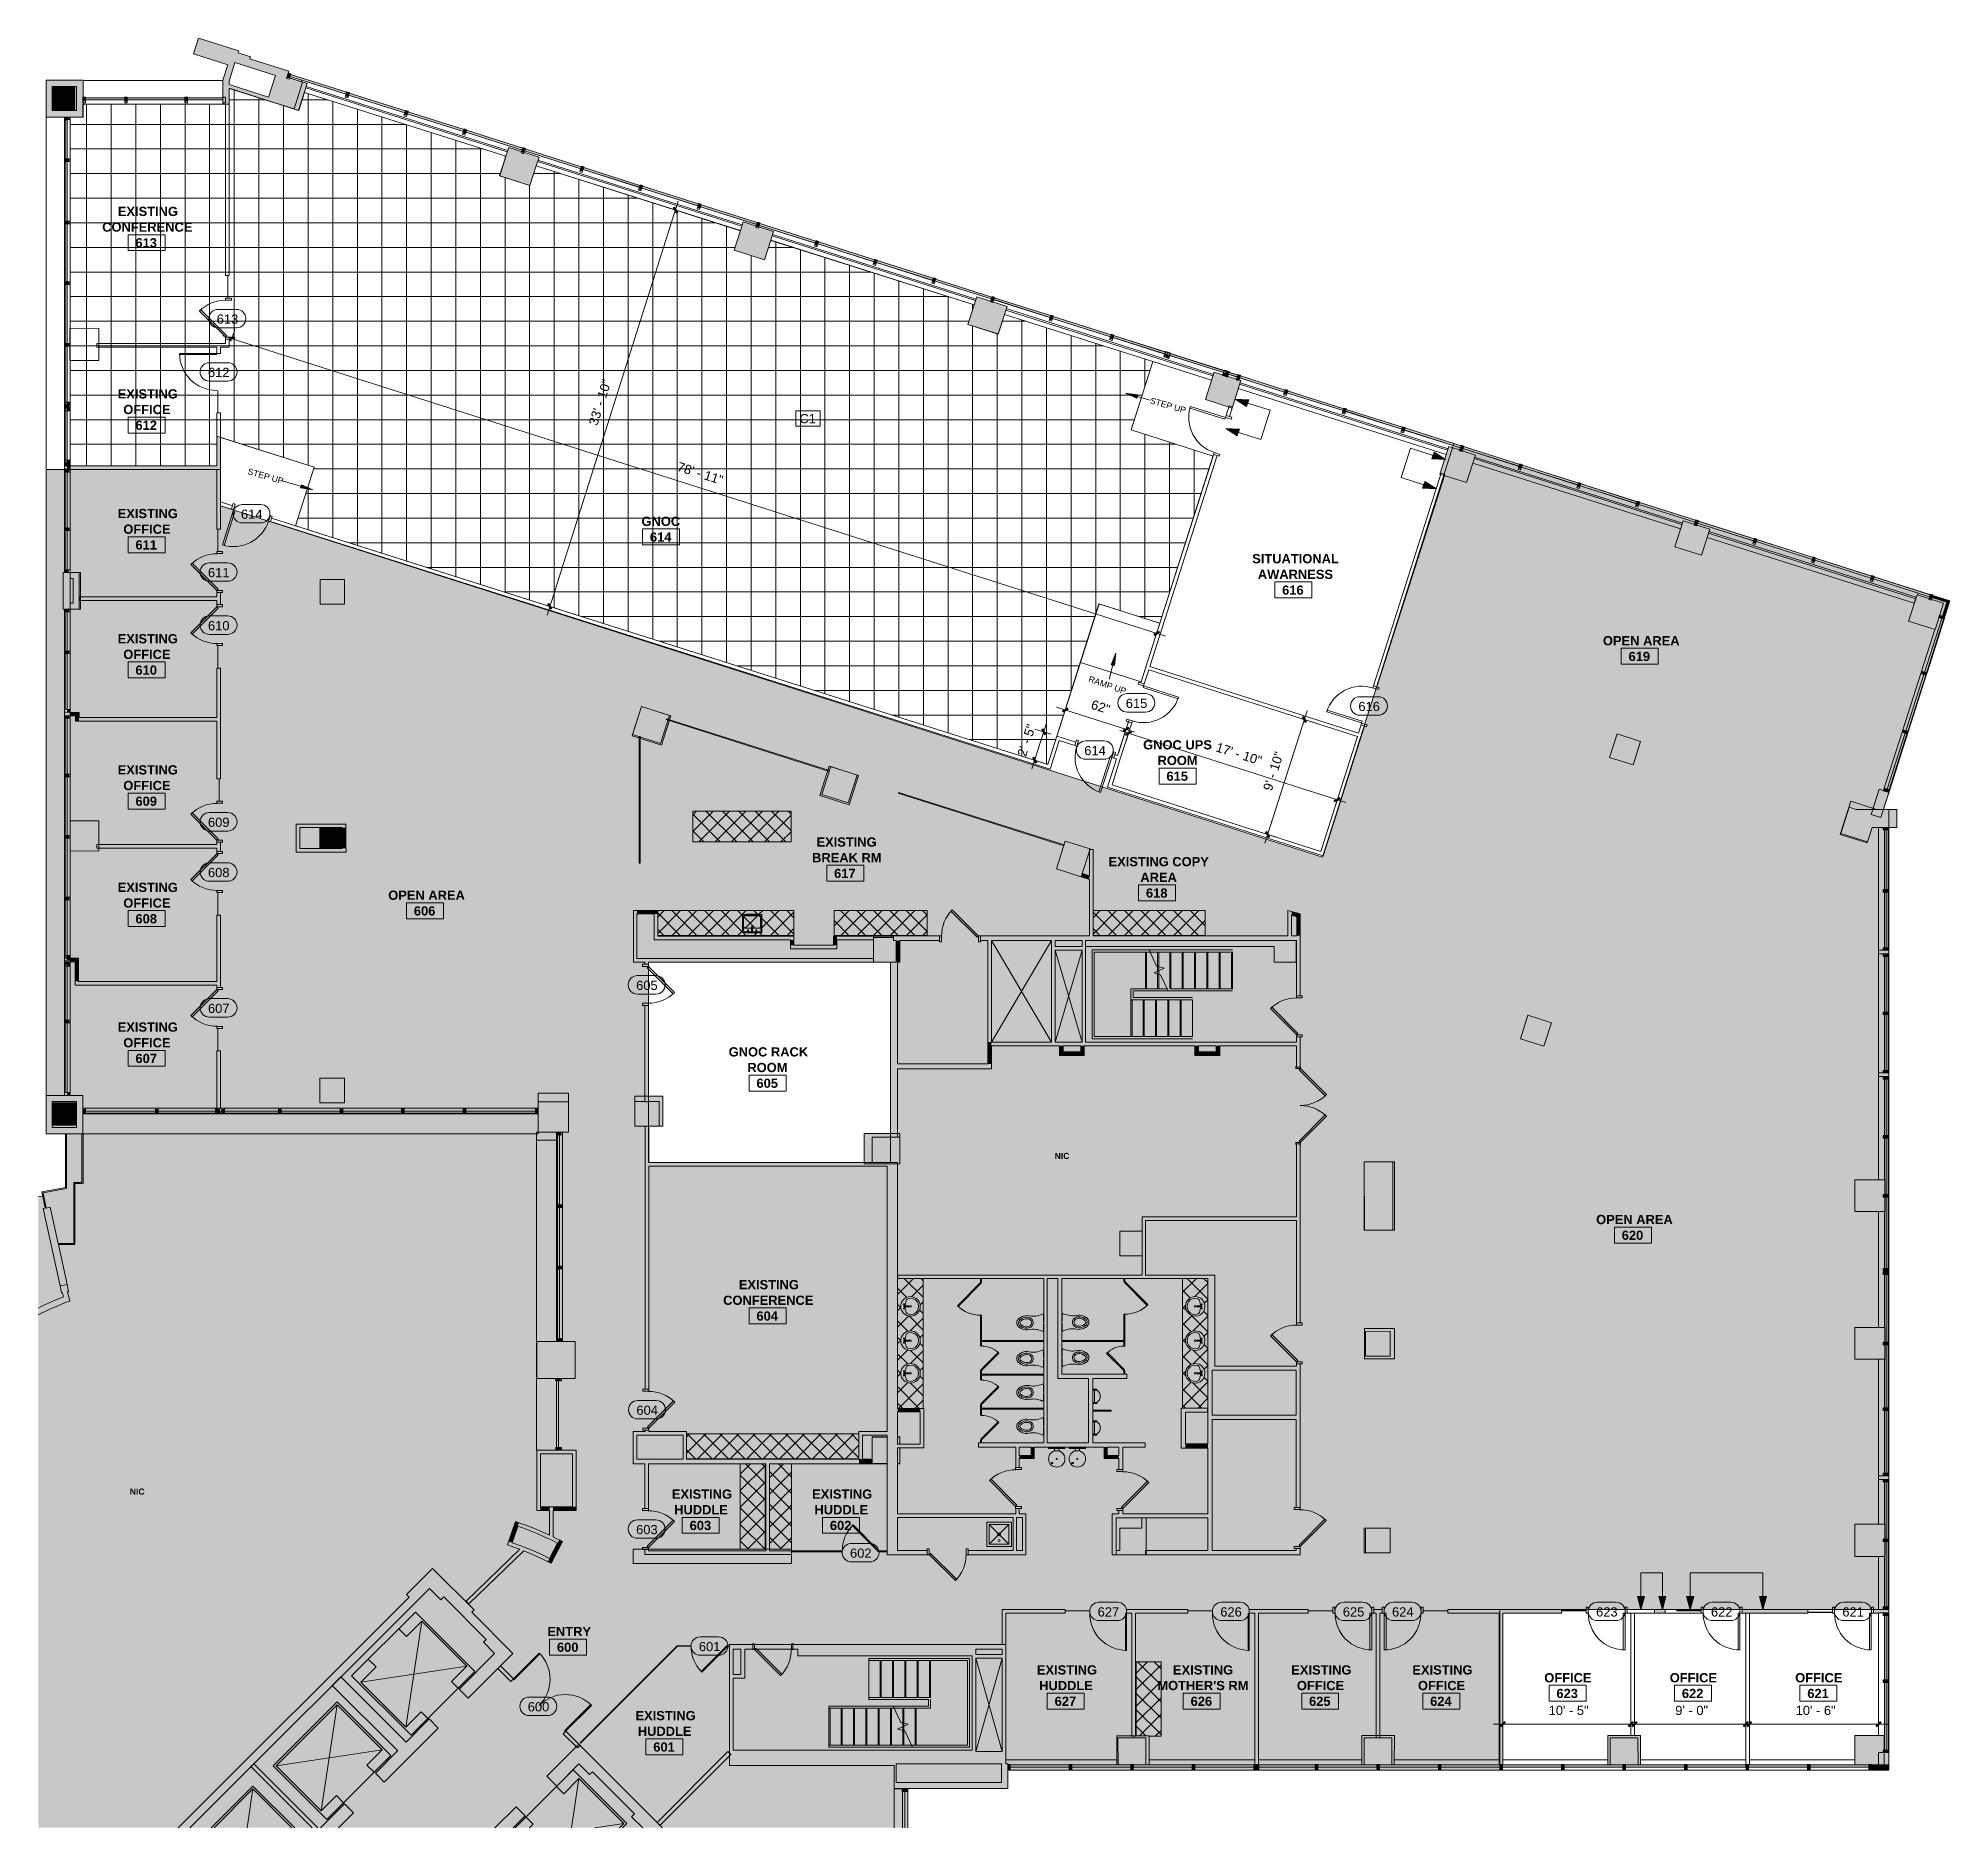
# Model space of a CAD drawing. Header units: inches. Extents: x 385 to 2249, y -1781 to -36.
import ezdxf

# ---------------------------------------------------------------- set-up
doc = ezdxf.new("R2010")
doc.units = ezdxf.units.IN
doc.header["$MEASUREMENT"] = 0
for name, color, linetype, lineweight in [('A-ANNO-DIMS', 211, 'Continuous', 9), ('A-ANNO-DIMS-96', 211, 'Continuous', 9), ('A-ANNO-KEYN', 231, 'Continuous', 9), ('A-ANNO-NOTE', 131, 'Continuous', 9), ('A-AREA-IDEN', 2, 'Continuous', 9), ('A-COLS', 52, 'Continuous', 13), ('A-DETL', 90, 'Continuous', 9), ('A-DETL-GENF', 92, 'Continuous', 9), ('A-DETL-THIN', 151, 'Continuous', 9), ('A-DOOR', 31, 'Continuous', 13), ('A-DOOR-FRAM', 31, 'Continuous', 20), ('A-DOOR-IDEN', 31, 'Continuous', 9), ('A-GLAZ', 151, 'Continuous', 13), ('A-GLAZ-CURT', 52, 'Continuous', 13), ('A-GLAZ-CWMG', 51, 'Continuous', 13), ('A-WALL', 113, 'Continuous', 13), ('A-WALL-PATT', 111, 'Continuous', 13), ('G-ANNO-TEXT', 231, 'Continuous', 9), ('I-WALL', 2, 'Continuous', 13), ('P-SANR-FIXT', 6, 'Continuous', 9), ('Q-CASE', 31, 'Continuous', 9)]:
    doc.layers.add(name, color=color, linetype=linetype, lineweight=lineweight)
doc.styles.add('Arial', font='arial.ttf', dxfattribs={"height": 9})
doc.styles.add('Swis721 Lt BT', font='swissl.ttf', dxfattribs={"height": 9})
doc.styles.add('Swis721 Lt BT_1', font='swissl.ttf', dxfattribs={"height": 6})
doc.styles.add('Swis721 Lt BT_B', font='', dxfattribs={"height": 6})
doc.styles.add('Swis721 Lt BT_B_1', font='', dxfattribs={"height": 9})
doc.styles.get('Swis721 Lt BT_B').set_extended_font_data('Swis721 Lt BT', bold=True)
doc.styles.get('Swis721 Lt BT_B_1').set_extended_font_data('Swis721 Lt BT', bold=True)
doc.dimstyles.new('OTJ_-_3_32__Linear__1_2__-_inches_only', dxfattribs={"dimscale": 12, "dimtxt": 9.497835, "dimasz": 0.375, "dimexe": 0.75, "dimexo": 0.5, "dimgap": 0.5, "dimtad": 1, "dimdec": 1, "dimrnd": 0.5, "dimzin": 0, "dimdsep": 46, "dimlunit": 5, "dimtxsty": 'Swis721 Lt BT', "dimblk1": 'OBLIQUE', "dimblk2": 'OBLIQUE', "dimsah": 1, "dimcen": 0.09, "dimdle": 0.75, "dimazin": 0, "dimtfac": 1, "dimtdec": 4, "dimtix": 1, "dimtmove": 0, "dimatfit": 3, "dimfxl": 1, "dimtvp": 1, "dimfrac": 2, "dimtolj": 1, "dimtzin": 0, "dimarcsym": 2})
doc.dimstyles.new('OTJ_-_3_32__Linear__1__Tolerance', dxfattribs={"dimscale": 12, "dimtxt": 9.497835, "dimasz": 0.375, "dimexe": 0.75, "dimexo": 0.5, "dimgap": 0.5, "dimtad": 1, "dimdec": 0, "dimzin": 3, "dimdsep": 46, "dimlunit": 4, "dimtxsty": 'Swis721 Lt BT', "dimblk1": 'OBLIQUE', "dimblk2": 'OBLIQUE', "dimsah": 1, "dimcen": 0.09, "dimdle": 0.75, "dimazin": 0, "dimtfac": 1, "dimtdec": 4, "dimtix": 1, "dimtmove": 0, "dimatfit": 3, "dimfxl": 1, "dimtvp": 1, "dimfrac": 2, "dimtolj": 1, "dimtzin": 0, "dimarcsym": 2})
pattern_1 = [(45, (-1036.213, 911.738), (-8.01223, 8.01223), []), (135, (-1036.213, 911.738), (-8.01223, -8.01223), [])]
pattern_2 = [(45, (-1208.213, 911.738), (-8.01223, 8.01223), []), (135, (-1208.213, 911.738), (-8.01223, -8.01223), [])]
pattern_3 = [(45, (-1460.213, 911.738), (-8.01223, 8.01223), []), (135, (-1460.213, 911.738), (-8.01223, -8.01223), [])]
pattern_4 = [(45, (-1064.416, 1422.073), (-8.01223, 8.01223), []), (135, (-1064.416, 1422.073), (-8.01223, -8.01223), [])]
pattern_5 = [(315, (1463.628, 1094.366), (8.01223, 8.01223), []), (45, (1463.628, 1094.366), (-8.01223, 8.01223), [])]
pattern_6 = [(315, (1644.707, 1454.732), (8.012227, 8.012227), []), (45, (1644.707, 1454.732), (-8.012227, 8.012227), [])]
pattern_7 = [(0, (0, 0), (0, 24), []), (90, (0, 0), (-24, 1e-15), [])]

msp = doc.modelspace()

# ---------------------------------------------------------------- texts
at = {"layer": 'A-ANNO-KEYN', "insert": (1127.17, -402.41), "char_height": 9, "width": 19.695, "attachment_point": 1, "style": 'Arial'}
msp.add_mtext('C1', dxfattribs=at)
at = {"layer": 'A-AREA-IDEN', "attachment_point": 1}
for s, insert, char_height, width, style in [('EXISTING', (462.44, -200.37), 9, 68.175, 'Swis721 Lt BT_B_1'), ('CONFERENCE', (447.19, -215.62), 9, 104.838, 'Swis721 Lt BT_B_1'), ('613', (479.65, -230.96), 9, 25.452, 'Swis721 Lt BT_B_1'), ('EXISTING', (462.31, -378.31), 9, 68.175, 'Swis721 Lt BT_B_1'), ('OFFICE', (467.81, -393.56), 9, 54.843, 'Swis721 Lt BT_B_1'), ('612', (479.65, -408.9), 9, 25.452, 'Swis721 Lt BT_B_1'), ('EXISTING', (462.31, -494.99), 9, 68.175, 'Swis721 Lt BT_B_1'), ('GNOC', (973.13, -502.63), 9, 46.056, 'Swis721 Lt BT_B_1'), ('OFFICE', (467.81, -510.24), 9, 54.843, 'Swis721 Lt BT_B_1'), ('614', (981.34, -517.95), 9, 25.452, 'Swis721 Lt BT_B_1'), ('611', (479.65, -525.58), 9, 25.452, 'Swis721 Lt BT_B_1'), ('SITUATIONAL', (1568.64, -539.05), 9, 96.96, 'Swis721 Lt BT_B_1'), ('AWARNESS', (1574.14, -554.3), 9, 83.628, 'Swis721 Lt BT_B_1'), ('616', (1597.85, -569.64), 9, 25.452, 'Swis721 Lt BT_B_1'), ('EXISTING', (462.31, -617.09), 9, 68.175, 'Swis721 Lt BT_B_1'), ('OFFICE', (467.81, -632.34), 9, 54.843, 'Swis721 Lt BT_B_1'), ('OPEN AREA', (1910.67, -619.04), 9, 86.658, 'Swis721 Lt BT_B_1'), ('610', (479.65, -647.68), 9, 25.452, 'Swis721 Lt BT_B_1'), ('619', (1935.65, -634.35), 9, 25.452, 'Swis721 Lt BT_B_1'), ('GNOC UPS', (1462.31, -720.55), 9, 81.204, 'Swis721 Lt BT_B_1'), ('EXISTING', (462.31, -744.98), 9, 68.175, 'Swis721 Lt BT_B_1'), ('ROOM', (1476.31, -735.8), 9, 47.571, 'Swis721 Lt BT_B_1'), ('OFFICE', (467.81, -760.23), 9, 54.843, 'Swis721 Lt BT_B_1'), ('615', (1485.02, -751.14), 9, 25.452, 'Swis721 Lt BT_B_1'), ('609', (479.65, -775.57), 9, 25.452, 'Swis721 Lt BT_B_1'), ('EXISTING', (1143.74, -815.36), 9, 68.175, 'Swis721 Lt BT_B_1'), ('BREAK RM', (1139.49, -830.61), 9, 78.174, 'Swis721 Lt BT_B_1'), ('EXISTING COPY', (1428.58, -834.5), 9, 114.534, 'Swis721 Lt BT_B_1'), ('617', (1160.95, -845.95), 9, 25.452, 'Swis721 Lt BT_B_1'), ('AREA', (1459.58, -849.75), 9, 39.39, 'Swis721 Lt BT_B_1'), ('EXISTING', (462.31, -859.59), 9, 68.175, 'Swis721 Lt BT_B_1'), ('OFFICE', (467.81, -874.84), 9, 54.843, 'Swis721 Lt BT_B_1'), ('OPEN AREA', (726.15, -867.22), 9, 86.658, 'Swis721 Lt BT_B_1'), ('618', (1465.05, -865.08), 9, 25.452, 'Swis721 Lt BT_B_1'), ('608', (479.65, -890.18), 9, 25.452, 'Swis721 Lt BT_B_1'), ('606', (751.13, -882.54), 9, 25.452, 'Swis721 Lt BT_B_1'), ('EXISTING', (462.31, -995.84), 9, 68.175, 'Swis721 Lt BT_B_1'), ('OFFICE', (467.81, -1011.09), 9, 54.843, 'Swis721 Lt BT_B_1'), ('GNOC RACK', (1058.11, -1020), 9, 91.809, 'Swis721 Lt BT_B_1'), ('607', (479.65, -1026.42), 9, 25.452, 'Swis721 Lt BT_B_1'), ('ROOM', (1076.36, -1035.25), 9, 47.571, 'Swis721 Lt BT_B_1'), ('605', (1085.21, -1050.59), 9, 25.452, 'Swis721 Lt BT_B_1'), ('NIC', (1375.97, -1123.01), 6, 18.18, 'Swis721 Lt BT_B'), ('OPEN AREA', (1904.03, -1183.51), 9, 86.658, 'Swis721 Lt BT_B_1'), ('620', (1929.01, -1198.83), 9, 25.452, 'Swis721 Lt BT_B_1'), ('EXISTING', (1067.99, -1247.01), 9, 68.175, 'Swis721 Lt BT_B_1'), ('CONFERENCE', (1052.74, -1262.26), 9, 104.838, 'Swis721 Lt BT_B_1'), ('604', (1085.21, -1277.6), 9, 25.452, 'Swis721 Lt BT_B_1'), ('EXISTING', (1002.72, -1451.27), 9, 68.175, 'Swis721 Lt BT_B_1'), ('EXISTING', (1139.49, -1451.27), 9, 68.175, 'Swis721 Lt BT_B_1'), ('HUDDLE', (1004.97, -1466.52), 9, 63.024, 'Swis721 Lt BT_B_1'), ('HUDDLE', (1141.74, -1466.52), 9, 63.024, 'Swis721 Lt BT_B_1'), ('603', (1020.07, -1481.86), 9, 25.452, 'Swis721 Lt BT_B_1'), ('602', (1156.83, -1481.86), 9, 25.452, 'Swis721 Lt BT_B_1'), ('ENTRY', (881.32, -1585.3), 9, 48.783, 'Swis721 Lt BT_B_1'), ('600', (890.67, -1600.62), 9, 25.452, 'Swis721 Lt BT_B_1'), ('EXISTING', (1358.66, -1622.73), 9, 68.175, 'Swis721 Lt BT_B_1'), ('HUDDLE', (1360.91, -1637.98), 9, 63.024, 'Swis721 Lt BT_B_1'), ("MOTHER'S RM", (1476.13, -1637.98), 9, 104.838, 'Swis721 Lt BT_B_1'), ('EXISTING', (1491.38, -1622.73), 9, 68.175, 'Swis721 Lt BT_B_1'), ('EXISTING', (1606.74, -1622.73), 9, 68.175, 'Swis721 Lt BT_B_1'), ('OFFICE', (1612.24, -1637.98), 9, 54.843, 'Swis721 Lt BT_B_1'), ('EXISTING', (1724.79, -1622.73), 9, 68.175, 'Swis721 Lt BT_B_1'), ('OFFICE', (1730.29, -1637.98), 9, 54.843, 'Swis721 Lt BT_B_1'), ('OFFICE', (1853.48, -1630.37), 9, 54.843, 'Swis721 Lt BT_B_1'), ('OFFICE', (1975.8, -1630.37), 9, 54.843, 'Swis721 Lt BT_B_1'), ('OFFICE', (2098.13, -1630.37), 9, 54.843, 'Swis721 Lt BT_B_1'), ('627', (1376, -1653.32), 9, 25.452, 'Swis721 Lt BT_B_1'), ('626', (1508.6, -1653.32), 9, 25.452, 'Swis721 Lt BT_B_1'), ('625', (1624.08, -1653.32), 9, 25.452, 'Swis721 Lt BT_B_1'), ('624', (1742.14, -1653.32), 9, 25.452, 'Swis721 Lt BT_B_1'), ('623', (1865.32, -1645.69), 9, 25.452, 'Swis721 Lt BT_B_1'), ('622', (1987.65, -1645.69), 9, 25.452, 'Swis721 Lt BT_B_1'), ('621', (2109.98, -1645.69), 9, 25.452, 'Swis721 Lt BT_B_1'), ('EXISTING', (967.26, -1667.34), 9, 68.175, 'Swis721 Lt BT_B_1'), ('HUDDLE', (969.51, -1682.59), 9, 63.024, 'Swis721 Lt BT_B_1'), ('601', (984.6, -1697.93), 9, 25.452, 'Swis721 Lt BT_B_1')]:
    msp.add_mtext(s, dxfattribs=dict(at, insert=insert, char_height=char_height, width=width, style=style))
at = {"layer": 'A-DOOR-IDEN', "char_height": 9, "width": 24.543, "attachment_point": 1, "style": 'Swis721 Lt BT'}
for s, insert in [('613', (558.92, -305.37)), ('612', (550.38, -357.37)), ('614', (582.55, -495.66)), ('611', (550.38, -552.59)), ('610', (550.38, -604.34)), ('615', (1445.35, -680.1)), ('616', (1672.2, -683.17)), ('614', (1404.91, -726.17)), ('609', (550.38, -796.09)), ('608', (550.38, -845.09)), ('605', (967.9, -955.12)), ('607', (550.38, -977.59)), ('604', (968.17, -1369.49)), ('603', (967.9, -1485.87)), ('602', (1176.47, -1508.87)), ('627', (1417.93, -1566.17)), ('626', (1537.54, -1566.17)), ('625', (1657.01, -1566.17)), ('624', (1705.01, -1566.17)), ('623', (1904.01, -1566.17)), ('622', (2016.01, -1566.17)), ('621', (2144.14, -1566.17)), ('601', (1029.09, -1599.96)), ('600', (862.2, -1658.71))]:
    msp.add_mtext(s, dxfattribs=dict(at, insert=insert))
at = {"layer": 'G-ANNO-TEXT', "color": 7, "char_height": 6, "attachment_point": 1, "style": 'Swis721 Lt BT_1'}
for s, insert, width, rotation in [('STEP UP', (1470.21, -386.17), 41.208, 343.87552), ('STEP UP', (590.21, -455.2), 41.208, 343.87552), ('RAMP UP', (1410.38, -657.63), 45.147, 340.67994)]:
    msp.add_mtext(s, dxfattribs=dict(at, insert=insert, width=width, rotation=rotation))
at = {"layer": 'G-ANNO-TEXT', "color": 7, "insert": (474.14, -1450.36), "char_height": 6, "width": 18.18, "attachment_point": 1, "style": 'Swis721 Lt BT_B'}
msp.add_mtext('NIC', dxfattribs=at)

# ---------------------------------------------------------------- blocks, each defined once
blk = doc.blocks.new('System Panel - Glazed 2-5030408-Level 6 CONSTRUCTION')
at = {"layer": 'A-GLAZ-CURT', "lineweight": 9}
blk.add_hatch(color=7, dxfattribs=at).paths.add_polyline_path([(-9.3, 0.2), (26.1, 0.2), (26.1, 2.2), (-9.3, 2.2), (-9.3, 1.5)], flags=0)
at = {"layer": 'A-GLAZ-CURT', "color": 8, "lineweight": 20}
for p, q in [((26.1, 2.2), (-9.3, 2.2)), ((-9.3, 0.2), (26.1, 0.2)), ((26.1, 0.2), (26.1, 2.2))]:
    blk.add_line(p, q, dxfattribs=at)
blk = doc.blocks.new('Rectangular Mullion - 2_5_ x 5_ rectangular-5019916-Level 6 CONSTRUCTION')
at = {"layer": 'A-GLAZ-CWMG', "lineweight": 9}
blk.add_hatch(color=7, dxfattribs=at).paths.add_polyline_path([(-2.5, -2.25), (-2.5, 2.75), (0, 2.75), (0, -2.75), (-2.5, -2.75)], flags=0)
at = {"layer": 'A-GLAZ-CWMG', "color": 8, "lineweight": 20}
for p, q in [((-2.5, 2.75), (0, 2.75)), ((-2.5, -2.75), (-2.5, 2.75)), ((0, 2.75), (0, -2.75)), ((0, -2.75), (-2.5, -2.75))]:
    blk.add_line(p, q, dxfattribs=at)
blk = doc.blocks.new('Walls 10 - Walls 10-5024447-Level 6 CONSTRUCTION')
at = {"layer": 'A-WALL', "lineweight": 9}
h = blk.add_hatch(color=7, dxfattribs=at)
h.paths.add_polyline_path([(1226.7, -1742.9), (1330.2, -1742.9), (1330.2, -1718.9), (1328.5, -1718.9), (1328.5, -1602.4), (1120.8, -1602.4), (1120.8, -1606.9), (1125.5, -1606.9), (1125.5, -1613.4), (1295.5, -1613.4), (1295.5, -1705.4), (1062.6, -1705.4), (1062.6, -1635.4), (1073.9, -1635.4), (1073.9, -1606.9), (1081.8, -1606.9), (1081.8, -1602.4), (1058.9, -1602.4), (1058.9, -1708.3), (1060.3, -1709.7), (1058.9, -1711.1), (1058.9, -1720.4), (1219.5, -1720.4), (1219.5, -1742.9), (1221.5, -1742.9)], flags=0)
h.paths.add_polyline_path([(1221.5, -1736.9), (1221.5, -1718.9), (1324.2, -1718.9), (1324.2, -1736.9), (1226.7, -1736.9)], flags=0)
h.paths.add_polyline_path([(1324.7, -1706.9), (1299.2, -1706.9), (1299.2, -1615.9), (1324.7, -1615.9)], flags=0)
h.paths.add_polyline_path([(1070.1, -1631.6), (1062.6, -1631.6), (1062.6, -1606.9), (1070.1, -1606.9), (1070.1, -1615.9)], flags=0)
h.paths.add_polyline_path([(1324.2, -1612.2), (1299.2, -1612.2), (1299.2, -1606.9), (1324.7, -1606.9), (1324.7, -1612.2)], flags=0)
at = {"layer": 'A-WALL', "color": 8, "lineweight": 20}
for p, q in [((1058.9, -1602.4), (1058.9, -1720.4)), ((1081.8, -1602.4), (1058.9, -1602.4)), ((1081.8, -1606.9), (1081.8, -1602.4)), ((1125.1, -1602.4), (1120.8, -1602.4)), ((1120.8, -1602.4), (1120.8, -1606.9)), ((1328.5, -1602.4), (1125.1, -1602.4)), ((1328.5, -1718.9), (1328.5, -1602.4)), ((1062.6, -1631.6), (1062.6, -1606.9)), ((1062.6, -1606.9), (1070.1, -1606.9)), ((1070.1, -1606.9), (1070.1, -1631.6)), ((1073.9, -1635.4), (1073.9, -1606.9)), ((1073.9, -1606.9), (1081.8, -1606.9)), ((1120.8, -1606.9), (1125.5, -1606.9)), ((1125.5, -1606.9), (1125.5, -1613.4)), ((1125.5, -1613.4), (1295.5, -1613.4)), ((1295.5, -1613.4), (1295.5, -1705.4)), ((1299.2, -1612.2), (1299.2, -1606.9)), ((1299.2, -1606.9), (1324.7, -1606.9)), ((1324.7, -1612.2), (1299.2, -1612.2)), ((1299.2, -1706.9), (1299.2, -1615.9)), ((1299.2, -1615.9), (1324.7, -1615.9)), ((1324.7, -1606.9), (1324.7, -1612.2)), ((1324.7, -1615.9), (1324.7, -1706.9)), ((1070.1, -1631.6), (1062.6, -1631.6)), ((1062.6, -1705.4), (1062.6, -1635.4)), ((1062.6, -1635.4), (1073.9, -1635.4)), ((1295.5, -1705.4), (1062.6, -1705.4)), ((1324.7, -1706.9), (1299.2, -1706.9)), ((1058.9, -1720.4), (1062.6, -1720.4)), ((1062.6, -1720.4), (1219.5, -1720.4)), ((1219.5, -1720.4), (1219.5, -1742.9)), ((1221.5, -1736.9), (1221.5, -1718.9)), ((1221.5, -1718.9), (1324.2, -1718.9)), ((1324.2, -1718.9), (1324.2, -1736.9)), ((1330.2, -1718.9), (1328.5, -1718.9)), ((1330.2, -1742.9), (1330.2, -1718.9)), ((1219.5, -1742.9), (1330.2, -1742.9)), ((1324.2, -1736.9), (1221.5, -1736.9))]:
    blk.add_line(p, q, dxfattribs=at)
at = {"layer": 'A-WALL', "lineweight": 9}
for p, q in [((1081.8, -1602.4), (1120.8, -1602.4)), ((1120.8, -1606.9), (1081.8, -1606.9))]:
    blk.add_line(p, q, dxfattribs=at)
blk = doc.blocks.new('System Panel - Glazed 2-5104149-Level 6 CONSTRUCTION')
at = {"layer": 'A-GLAZ-CURT', "lineweight": 9}
blk.add_hatch(color=7, dxfattribs=at).paths.add_polyline_path([(-14.5, 0.2), (28.7, 0.2), (28.7, 2.2), (-28.8, 2.2), (-28.8, 0.2)], flags=0)
at = {"layer": 'A-GLAZ-CURT', "color": 8, "lineweight": 20}
for p, q in [((28.7, 2.2), (-28.8, 2.2)), ((-28.8, 2.2), (-28.8, 0.2)), ((-28.8, 0.2), (28.7, 0.2)), ((28.7, 0.2), (28.7, 2.2))]:
    blk.add_line(p, q, dxfattribs=at)
blk = doc.blocks.new('Rectangular Mullion - 2_5_ x 5_ rectangular-5104493-Level 6 CONSTRUCTION')
at = {"layer": 'A-GLAZ-CWMG', "lineweight": 9}
blk.add_hatch(color=7, dxfattribs=at).paths.add_polyline_path([(0, 2.75), (0, -2.75), (-2.5, -2.75), (-2.5, 2.75)], flags=0)
at = {"layer": 'A-GLAZ-CWMG', "color": 8, "lineweight": 20}
for p, q in [((-2.5, 2.75), (0, 2.75)), ((-2.5, -2.75), (-2.5, 2.75)), ((0, 2.75), (0, -2.75)), ((0, -2.75), (-2.5, -2.75))]:
    blk.add_line(p, q, dxfattribs=at)
blk = doc.blocks.new('Rectangular Mullion - 2_5_ x 5_ rectangular-5103979-Level 6 CONSTRUCTION')
at = {"layer": 'A-GLAZ-CWMG', "lineweight": 9}
blk.add_hatch(color=7, dxfattribs=at).paths.add_polyline_path([(-2.5, 2.75), (-2.5, -2.75), (0, -2.75), (0, 2.75)], flags=0)
at = {"layer": 'A-GLAZ-CWMG', "color": 8, "lineweight": 20}
for p, q in [((0, 2.75), (-2.5, 2.75)), ((-2.5, 2.75), (-2.5, -2.75)), ((0, -2.75), (0, 2.75)), ((-2.5, -2.75), (0, -2.75))]:
    blk.add_line(p, q, dxfattribs=at)
blk = doc.blocks.new('System Panel - Glazed 2-5105823-Level 6 CONSTRUCTION')
at = {"layer": 'A-GLAZ-CURT', "lineweight": 9}
blk.add_hatch(color=7, dxfattribs=at).paths.add_polyline_path([(-28.7, 0.2), (28.7, 0.2), (28.7, 2.2), (-28.7, 2.2)], flags=0)
at = {"layer": 'A-GLAZ-CURT', "color": 8, "lineweight": 20}
for p, q in [((28.7, 2.2), (-28.7, 2.2)), ((-28.7, 2.2), (-28.7, 0.2)), ((-28.7, 0.2), (28.7, 0.2)), ((28.7, 0.2), (28.7, 2.2))]:
    blk.add_line(p, q, dxfattribs=at)
blk = doc.blocks.new('System Panel - Glazed 2-5232122-Level 6 CONSTRUCTION')
at = {"layer": 'A-GLAZ-CURT', "lineweight": 9}
blk.add_hatch(color=7, dxfattribs=at).paths.add_polyline_path([(27.5, 0.2), (27.5, 0.2), (27.5, 2.2), (-27.5, 2.2), (-27.5, 0.2), (-15.2, 0.2)], flags=0)
at = {"layer": 'A-GLAZ-CURT', "color": 8, "lineweight": 20}
for p, q in [((27.5, 2.2), (-27.5, 2.2)), ((-27.5, 2.2), (-27.5, 0.2)), ((-27.5, 0.2), (27.5, 0.2)), ((27.5, 0.2), (27.5, 2.2))]:
    blk.add_line(p, q, dxfattribs=at)
blk = doc.blocks.new('System Panel - Glazed 2-5104046-Level 6 CONSTRUCTION')
at = {"layer": 'A-GLAZ-CURT', "lineweight": 9}
blk.add_hatch(color=7, dxfattribs=at).paths.add_polyline_path([(-28.6, 0.2), (28.6, 0.2), (28.6, 2.2), (-28.6, 2.2)], flags=0)
at = {"layer": 'A-GLAZ-CURT', "color": 8, "lineweight": 20}
for p, q in [((28.6, 2.2), (-28.6, 2.2)), ((-28.6, 2.2), (-28.6, 0.2)), ((-28.6, 0.2), (28.6, 0.2)), ((28.6, 0.2), (28.6, 2.2))]:
    blk.add_line(p, q, dxfattribs=at)
blk = doc.blocks.new('System Panel - Glazed 2-5105010-Level 6 CONSTRUCTION')
at = {"layer": 'A-GLAZ-CURT', "lineweight": 9}
blk.add_hatch(color=7, dxfattribs=at).paths.add_polyline_path([(33, 2.2), (-33, 2.2), (-33, 0.3), (33, 0.3)], flags=0)
at = {"layer": 'A-GLAZ-CURT', "color": 8, "lineweight": 20}
for p, q in [((33, 2.2), (-33, 2.2)), ((-33, 2.2), (-33, 0.3)), ((-33, 0.3), (33, 0.3)), ((33, 0.3), (33, 2.2))]:
    blk.add_line(p, q, dxfattribs=at)
blk = doc.blocks.new('System Panel - Glazed 2-5375402-Level 6 CONSTRUCTION')
at = {"layer": 'A-GLAZ-CURT', "lineweight": 9}
blk.add_hatch(color=7, dxfattribs=at).paths.add_polyline_path([(31.4, 2.2), (-31.4, 2.2), (-31.4, 0.3), (31.4, 0.3)], flags=0)
at = {"layer": 'A-GLAZ-CURT', "color": 8, "lineweight": 20}
for p, q in [((31.4, 2.2), (-31.4, 2.2)), ((-31.4, 2.2), (-31.4, 0.3)), ((-31.4, 0.3), (31.4, 0.3)), ((31.4, 0.3), (31.4, 2.2))]:
    blk.add_line(p, q, dxfattribs=at)
blk = doc.blocks.new('System Panel - Glazed 2-5375404-Level 6 CONSTRUCTION')
at = {"layer": 'A-GLAZ-CURT', "lineweight": 9}
blk.add_hatch(color=7, dxfattribs=at).paths.add_polyline_path([(31.8, 2.2), (-31.8, 2.2), (-31.8, 0.2), (31.8, 0.2)], flags=0)
at = {"layer": 'A-GLAZ-CURT', "color": 8, "lineweight": 20}
for p, q in [((31.8, 2.2), (-31.8, 2.2)), ((-31.8, 2.2), (-31.8, 0.2)), ((-31.8, 0.2), (31.8, 0.2)), ((31.8, 0.2), (31.8, 2.2))]:
    blk.add_line(p, q, dxfattribs=at)
blk = doc.blocks.new('System Panel - Glazed 2-5375664-Level 6 CONSTRUCTION')
at = {"layer": 'A-GLAZ-CURT', "lineweight": 9}
blk.add_hatch(color=7, dxfattribs=at).paths.add_polyline_path([(27.875, 2.25), (-27.875, 2.25), (-27.875, 0.25), (27.875, 0.25)], flags=0)
at = {"layer": 'A-GLAZ-CURT', "color": 8, "lineweight": 20}
for p, q in [((27.875, 2.25), (-27.875, 2.25)), ((-27.875, 2.25), (-27.875, 0.25)), ((-27.875, 0.25), (27.875, 0.25)), ((27.875, 0.25), (27.875, 2.25))]:
    blk.add_line(p, q, dxfattribs=at)
blk = doc.blocks.new('System Panel - Glazed 2-5375666-Level 6 CONSTRUCTION')
at = {"layer": 'A-GLAZ-CURT', "lineweight": 9}
blk.add_hatch(color=7, dxfattribs=at).paths.add_polyline_path([(30.625, 2.25), (-30.625, 2.25), (-30.625, 0.25), (30.625, 0.25)], flags=0)
at = {"layer": 'A-GLAZ-CURT', "color": 8, "lineweight": 20}
for p, q in [((30.625, 2.25), (-30.625, 2.25)), ((-30.625, 2.25), (-30.625, 0.25)), ((-30.625, 0.25), (30.625, 0.25)), ((30.625, 0.25), (30.625, 2.25))]:
    blk.add_line(p, q, dxfattribs=at)
blk = doc.blocks.new('System Panel - Glazed 2-5104492-Level 6 CONSTRUCTION')
at = {"layer": 'A-GLAZ-CURT', "lineweight": 9}
blk.add_hatch(color=7, dxfattribs=at).paths.add_polyline_path([(30.75, 2.25), (-30.75, 2.25), (-30.75, 0.25), (30.75, 0.25)], flags=0)
at = {"layer": 'A-GLAZ-CURT', "color": 8, "lineweight": 20}
for p, q in [((30.75, 2.25), (-30.75, 2.25)), ((-30.75, 2.25), (-30.75, 0.25)), ((-30.75, 0.25), (30.75, 0.25)), ((30.75, 0.25), (30.75, 2.25))]:
    blk.add_line(p, q, dxfattribs=at)
blk = doc.blocks.new('System Panel - Glazed 2-5439381-Level 6 CONSTRUCTION')
at = {"layer": 'A-GLAZ-CURT', "color": 8, "lineweight": 20}
for p, q in [((33, 2.25), (-33, 2.25)), ((-33, 2.25), (-33, 0.25)), ((-33, 0.25), (33, 0.25)), ((33, 0.25), (33, 2.25))]:
    blk.add_line(p, q, dxfattribs=at)
blk = doc.blocks.new('System Panel - Glazed 2-5104264-Level 6 CONSTRUCTION')
at = {"layer": 'A-GLAZ-CURT', "lineweight": 9}
blk.add_hatch(color=7, dxfattribs=at).paths.add_polyline_path([(34.75, 2.25), (-34.75, 2.25), (-34.75, 0.25), (34.75, 0.25)], flags=0)
at = {"layer": 'A-GLAZ-CURT', "color": 8, "lineweight": 20}
for p, q in [((34.75, 2.25), (-34.75, 2.25)), ((-34.75, 2.25), (-34.75, 0.25)), ((-34.75, 0.25), (34.75, 0.25)), ((34.75, 0.25), (34.75, 2.25))]:
    blk.add_line(p, q, dxfattribs=at)
blk = doc.blocks.new('Rectangular Mullion - 2_5_ x 5_ rectangular-5103978-Level 6 CONSTRUCTION')
at = {"layer": 'A-GLAZ-CWMG', "lineweight": 9}
blk.add_hatch(color=7, dxfattribs=at).paths.add_polyline_path([(0, -2.8), (-2.5, -2.8), (-2.5, 2.7), (0, 2.7), (0, -2.3)], flags=0)
at = {"layer": 'A-GLAZ-CWMG', "color": 8, "lineweight": 20}
for p, q in [((-2.5, 2.7), (0, 2.7)), ((-2.5, -2.8), (-2.5, 2.7)), ((0, 2.7), (0, -2.8)), ((0, -2.8), (-2.5, -2.8))]:
    blk.add_line(p, q, dxfattribs=at)
blk = doc.blocks.new('System Panel - Glazed 2-5104198-Level 6 CONSTRUCTION')
at = {"layer": 'A-GLAZ-CURT', "lineweight": 9}
blk.add_hatch(color=7, dxfattribs=at).paths.add_polyline_path([(27.5, 2.25), (-27.5, 2.25), (-27.5, 0.25), (27.5, 0.25)], flags=0)
at = {"layer": 'A-GLAZ-CURT', "color": 8, "lineweight": 20}
for p, q in [((27.5, 2.25), (-27.5, 2.25)), ((-27.5, 2.25), (-27.5, 0.25)), ((-27.5, 0.25), (27.5, 0.25)), ((27.5, 0.25), (27.5, 2.25))]:
    blk.add_line(p, q, dxfattribs=at)
blk = doc.blocks.new('System Panel - Glazed 2-5376062-Level 6 CONSTRUCTION')
at = {"layer": 'A-GLAZ-CURT', "lineweight": 9}
blk.add_hatch(color=7, dxfattribs=at).paths.add_polyline_path([(27.5, 2.2), (-27.5, 2.2), (-27.5, 0.2), (27.5, 0.2)], flags=0)
at = {"layer": 'A-GLAZ-CURT', "color": 8, "lineweight": 20}
for p, q in [((27.5, 2.2), (-27.5, 2.2)), ((-27.5, 2.2), (-27.5, 0.2)), ((-27.5, 0.2), (27.5, 0.2)), ((27.5, 0.2), (27.5, 2.2))]:
    blk.add_line(p, q, dxfattribs=at)
blk = doc.blocks.new('System Panel - Glazed 2-5376064-Level 6 CONSTRUCTION')
at = {"layer": 'A-GLAZ-CURT', "lineweight": 9}
blk.add_hatch(color=7, dxfattribs=at).paths.add_polyline_path([(27.2, 2.2), (-27.2, 2.2), (-27.2, 0.3), (27.2, 0.3)], flags=0)
at = {"layer": 'A-GLAZ-CURT', "color": 8, "lineweight": 20}
for p, q in [((27.2, 2.2), (-27.2, 2.2)), ((-27.2, 2.2), (-27.2, 0.3)), ((-27.2, 0.3), (27.2, 0.3)), ((27.2, 0.3), (27.2, 2.2))]:
    blk.add_line(p, q, dxfattribs=at)
blk = doc.blocks.new('System Panel - Glazed 2-5376243-Level 6 CONSTRUCTION')
at = {"layer": 'A-GLAZ-CURT', "lineweight": 9}
blk.add_hatch(color=7, dxfattribs=at).paths.add_polyline_path([(27.125, 2.25), (-27.125, 2.25), (-27.125, 0.25), (27.125, 0.25)], flags=0)
at = {"layer": 'A-GLAZ-CURT', "color": 8, "lineweight": 20}
for p, q in [((27.125, 2.25), (-27.125, 2.25)), ((-27.125, 2.25), (-27.125, 0.25)), ((-27.125, 0.25), (27.125, 0.25)), ((27.125, 0.25), (27.125, 2.25))]:
    blk.add_line(p, q, dxfattribs=at)
blk = doc.blocks.new('System Panel - Glazed 2-5105321-Level 6 CONSTRUCTION')
at = {"layer": 'A-GLAZ-CURT', "lineweight": 9}
blk.add_hatch(color=7, dxfattribs=at).paths.add_polyline_path([(29, 2.2), (-29, 2.2), (-29, 0.3), (29, 0.3)], flags=0)
at = {"layer": 'A-GLAZ-CURT', "color": 8, "lineweight": 20}
for p, q in [((29, 2.2), (-29, 2.2)), ((-29, 2.2), (-29, 0.3)), ((-29, 0.3), (29, 0.3)), ((29, 0.3), (29, 2.2))]:
    blk.add_line(p, q, dxfattribs=at)
blk = doc.blocks.new('Walls 14 - Walls 14-5031425-Level 6 CONSTRUCTION')
at = {"layer": 'A-WALL', "lineweight": 9}
blk.add_hatch(color=7, dxfattribs=at).paths.add_polyline_path([(2183.9, -805.6), (2197.4, -805.6), (2197.4, -788.1), (2184.2, -788.1), (2181.7, -795.9), (2172.1, -792.9), (2173.7, -788.1), (2157.6, -788.1), (2157.4, -789.4), (2174.7, -795.1), (2171.6, -805.6), (2179.5, -805.6)], flags=0)
at = {"layer": 'A-WALL', "color": 8, "lineweight": 20}
for p, q in [((2184.2, -788.1), (2157.6, -788.1)), ((2157.6, -788.1), (2157.6, -788.1)), ((2197.4, -788.1), (2184.2, -788.1)), ((2197.4, -805.6), (2197.4, -788.1)), ((2173.2, -805.6), (2197.4, -805.6))]:
    blk.add_line(p, q, dxfattribs=at)
blk = doc.blocks.new('System Panel - Glazed 2-5105454-Level 6 CONSTRUCTION')
at = {"layer": 'A-GLAZ-CURT', "color": 8, "lineweight": 20}
for p, q in [((28.7, 2.2), (-28.7, 2.2)), ((-28.7, 2.2), (-28.7, 0.2)), ((-28.7, 0.2), (28.7, 0.2)), ((28.7, 0.2), (28.7, 2.2))]:
    blk.add_line(p, q, dxfattribs=at)
blk = doc.blocks.new('System Panel - Glazed 2-5105603-Level 6 CONSTRUCTION')
at = {"layer": 'A-GLAZ-CURT', "lineweight": 9}
blk.add_hatch(color=7, dxfattribs=at).paths.add_polyline_path([(28.8, 2.2), (-28.8, 2.2), (-28.8, 0.2), (28.8, 0.2)], flags=0)
at = {"layer": 'A-GLAZ-CURT', "color": 8, "lineweight": 20}
for p, q in [((28.8, 2.2), (-28.8, 2.2)), ((-28.8, 2.2), (-28.8, 0.2)), ((-28.8, 0.2), (28.8, 0.2)), ((28.8, 0.2), (28.8, 2.2))]:
    blk.add_line(p, q, dxfattribs=at)
blk = doc.blocks.new('System Panel - Glazed 2-5131211-Level 6 CONSTRUCTION')
at = {"layer": 'A-GLAZ-CURT', "lineweight": 9}
blk.add_hatch(color=7, dxfattribs=at).paths.add_polyline_path([(28.7, 2.3), (-28.7, 2.3), (-28.7, 0.3), (28.7, 0.3)], flags=0)
at = {"layer": 'A-GLAZ-CURT', "color": 8, "lineweight": 20}
for p, q in [((28.7, 2.3), (-28.7, 2.3)), ((-28.7, 2.3), (-28.7, 0.3)), ((-28.7, 0.3), (28.7, 0.3)), ((28.7, 0.3), (28.7, 2.3))]:
    blk.add_line(p, q, dxfattribs=at)
blk = doc.blocks.new('System Panel - Glazed 2-5026264-Level 6 CONSTRUCTION')
at = {"layer": 'A-GLAZ-CURT', "lineweight": 9}
blk.add_hatch(color=7, dxfattribs=at).paths.add_polyline_path([(28.7, 0.2), (28.7, 2.2), (-28.8, 2.2), (-28.8, 0.2), (26.1, 0.2)], flags=0)
at = {"layer": 'A-GLAZ-CURT', "color": 8, "lineweight": 20}
for p, q in [((28.7, 2.2), (-28.8, 2.2)), ((-28.8, 2.2), (-28.8, 0.2)), ((-28.8, 0.2), (28.7, 0.2)), ((28.7, 0.2), (28.7, 2.2))]:
    blk.add_line(p, q, dxfattribs=at)
blk = doc.blocks.new('Rectangular Mullion - 2_5_ x 5_ rectangular-5019623-Level 6 CONSTRUCTION')
at = {"layer": 'A-GLAZ-CWMG', "lineweight": 9}
blk.add_hatch(color=7, dxfattribs=at).paths.add_polyline_path([(0, 1.8), (0, -2.8), (-2.5, -2.8), (-2.5, 1.8), (-1.2, 1.8)], flags=0)
at = {"layer": 'A-GLAZ-CWMG', "color": 8, "lineweight": 20}
for p, q in [((-2.5, 2.7), (0, 2.7)), ((-2.5, -2.8), (-2.5, 2.7)), ((0, 2.7), (0, -2.8)), ((0, -2.8), (-2.5, -2.8))]:
    blk.add_line(p, q, dxfattribs=at)
blk = doc.blocks.new('System Panel - Glazed 2-5033996-Level 6 CONSTRUCTION')
at = {"layer": 'A-GLAZ-CURT', "lineweight": 9}
blk.add_hatch(color=7, dxfattribs=at).paths.add_polyline_path([(28.8, 0.3), (28.8, 2.3), (-28.8, 2.3), (-28.8, 0.3), (-19.9, 0.3)], flags=0)
at = {"layer": 'A-GLAZ-CURT', "color": 8, "lineweight": 20}
for p, q in [((28.8, 2.3), (-28.8, 2.3)), ((-28.8, 2.3), (-28.8, 0.3)), ((-28.8, 0.3), (28.8, 0.3)), ((28.8, 0.3), (28.8, 2.3))]:
    blk.add_line(p, q, dxfattribs=at)
blk = doc.blocks.new('System Panel - Glazed 2-5034117-Level 6 CONSTRUCTION')
at = {"layer": 'A-GLAZ-CURT', "lineweight": 9}
blk.add_hatch(color=7, dxfattribs=at).paths.add_polyline_path([(28.7, 0.2), (28.7, 2.3), (-28.7, 2.3), (-28.7, 0.2), (-16.2, 0.2)], flags=0)
at = {"layer": 'A-GLAZ-CURT', "color": 8, "lineweight": 20}
for p, q in [((28.7, 2.3), (-28.7, 2.3)), ((-28.7, 2.3), (-28.7, 0.2)), ((-28.7, 0.2), (28.7, 0.2)), ((28.7, 0.2), (28.7, 2.3))]:
    blk.add_line(p, q, dxfattribs=at)
blk = doc.blocks.new('System Panel - Glazed 2-5034681-Level 6 CONSTRUCTION')
at = {"layer": 'A-GLAZ-CURT', "lineweight": 9}
blk.add_hatch(color=7, dxfattribs=at).paths.add_polyline_path([(28.7, 0.2), (28.7, 2.2), (-28.7, 2.2), (-28.7, 0.2)], flags=0)
at = {"layer": 'A-GLAZ-CURT', "color": 8, "lineweight": 20}
for p, q in [((28.7, 2.2), (-28.7, 2.2)), ((-28.7, 2.2), (-28.7, 0.2)), ((-28.7, 0.2), (28.7, 0.2)), ((28.7, 0.2), (28.7, 2.2))]:
    blk.add_line(p, q, dxfattribs=at)
blk = doc.blocks.new('System Panel - Glazed 2-5034848-Level 6 CONSTRUCTION')
at = {"layer": 'A-GLAZ-CURT', "lineweight": 9}
blk.add_hatch(color=7, dxfattribs=at).paths.add_polyline_path([(28.8, 0.3), (28.8, 2.3), (-28.8, 2.3), (-28.8, 0.3)], flags=0)
at = {"layer": 'A-GLAZ-CURT', "color": 8, "lineweight": 20}
for p, q in [((28.8, 2.3), (-28.8, 2.3)), ((-28.8, 2.3), (-28.8, 0.3)), ((-28.8, 0.3), (28.8, 0.3)), ((28.8, 0.3), (28.8, 2.3))]:
    blk.add_line(p, q, dxfattribs=at)
blk = doc.blocks.new('System Panel - Glazed 2-5035148-Level 6 CONSTRUCTION')
at = {"layer": 'A-GLAZ-CURT', "lineweight": 9}
blk.add_hatch(color=7, dxfattribs=at).paths.add_polyline_path([(28.7, 0.3), (28.7, 2.2), (-28.7, 2.2), (-28.7, 0.3), (27.8, 0.3)], flags=0)
at = {"layer": 'A-GLAZ-CURT', "color": 8, "lineweight": 20}
for p, q in [((28.7, 2.2), (-28.7, 2.2)), ((-28.7, 2.2), (-28.7, 0.3)), ((-28.7, 0.3), (28.7, 0.3)), ((28.7, 0.3), (28.7, 2.2))]:
    blk.add_line(p, q, dxfattribs=at)
blk = doc.blocks.new('System Panel - Glazed 2-5035313-Level 6 CONSTRUCTION')
at = {"layer": 'A-GLAZ-CURT', "lineweight": 9}
blk.add_hatch(color=7, dxfattribs=at).paths.add_polyline_path([(28.8, 0.3), (28.8, 2.3), (-28.8, 2.3), (-28.8, 0.3), (24.8, 0.3)], flags=0)
at = {"layer": 'A-GLAZ-CURT', "color": 8, "lineweight": 20}
for p, q in [((28.8, 2.3), (-28.8, 2.3)), ((-28.8, 2.3), (-28.8, 0.3)), ((-28.8, 0.3), (28.8, 0.3)), ((28.8, 0.3), (28.8, 2.3))]:
    blk.add_line(p, q, dxfattribs=at)
blk = doc.blocks.new('System Panel - Glazed 2-5035464-Level 6 CONSTRUCTION')
at = {"layer": 'A-GLAZ-CURT', "lineweight": 9}
blk.add_hatch(color=7, dxfattribs=at).paths.add_polyline_path([(28.7, 0.3), (28.7, 2.3), (-28.7, 2.3), (-28.7, 0.3)], flags=0)
at = {"layer": 'A-GLAZ-CURT', "color": 8, "lineweight": 20}
for p, q in [((28.7, 2.3), (-28.7, 2.3)), ((-28.7, 2.3), (-28.7, 0.3)), ((-28.7, 0.3), (28.7, 0.3)), ((28.7, 0.3), (28.7, 2.3))]:
    blk.add_line(p, q, dxfattribs=at)
blk = doc.blocks.new('System Panel - Glazed 2-5035624-Level 6 CONSTRUCTION')
at = {"layer": 'A-GLAZ-CURT', "lineweight": 9}
blk.add_hatch(color=7, dxfattribs=at).paths.add_polyline_path([(28.8, 0.2), (28.8, 2.2), (-28.8, 2.2), (-28.8, 0.2)], flags=0)
at = {"layer": 'A-GLAZ-CURT', "color": 8, "lineweight": 20}
for p, q in [((28.8, 2.2), (-28.8, 2.2)), ((-28.8, 2.2), (-28.8, 0.2)), ((-28.8, 0.2), (28.8, 0.2)), ((28.8, 0.2), (28.8, 2.2))]:
    blk.add_line(p, q, dxfattribs=at)
blk = doc.blocks.new('System Panel - Glazed 2-5035862-Level 6 CONSTRUCTION')
at = {"layer": 'A-GLAZ-CURT', "lineweight": 9}
blk.add_hatch(color=7, dxfattribs=at).paths.add_polyline_path([(28.8, 0.2), (28.8, 2.2), (-19.7, 2.2), (-19.7, 0.2), (-16.1, 0.2)], flags=0)
at = {"layer": 'A-GLAZ-CURT', "color": 8, "lineweight": 20}
for p, q in [((28.8, 2.2), (-28.8, 2.2)), ((-28.8, 2.2), (-28.8, 0.2)), ((-28.8, 0.2), (28.8, 0.2)), ((28.8, 0.2), (28.8, 2.2))]:
    blk.add_line(p, q, dxfattribs=at)
blk = doc.blocks.new('System Panel - Glazed 2-5036060-Level 6 CONSTRUCTION')
at = {"layer": 'A-GLAZ-CURT', "color": 8, "lineweight": 20}
for p, q in [((28.8, 2.3), (-28.8, 2.3)), ((-28.8, 2.3), (-28.8, 0.3)), ((-28.8, 0.3), (28.8, 0.3)), ((28.8, 0.3), (28.8, 2.3))]:
    blk.add_line(p, q, dxfattribs=at)
blk = doc.blocks.new('Rectangular Mullion - 2_5_ x 5_ rectangular-5019624-Level 6 CONSTRUCTION')
at = {"layer": 'A-GLAZ-CWMG', "lineweight": 9}
h = blk.add_hatch(color=7, dxfattribs=at)
h.paths.add_polyline_path([(-2.5, 2.7), (-2.5, -0.3), (0, -0.3), (0, 2.7), (-1.7, 2.7)], flags=0)
h.paths.add_polyline_path([(-2.5, -2.2), (-2.5, -2.8), (0, -2.8), (0, -2.2), (-1.9, -2.2)], flags=0)
at = {"layer": 'A-GLAZ-CWMG', "color": 8, "lineweight": 20}
for p, q in [((0, 2.7), (-2.5, 2.7)), ((-2.5, 2.7), (-2.5, -2.8)), ((0, -2.8), (0, 2.7)), ((-2.5, -2.8), (0, -2.8))]:
    blk.add_line(p, q, dxfattribs=at)
blk = doc.blocks.new('System Panel - Glazed 2-5327704-Level 6 CONSTRUCTION')
at = {"layer": 'A-GLAZ-CURT', "lineweight": 9}
blk.add_hatch(color=7, dxfattribs=at).paths.add_polyline_path([(63.5, 0.3), (63.5, 2.2), (-63.5, 2.2), (-63.5, 0.3), (42.9, 0.3)], flags=0)
at = {"layer": 'A-GLAZ-CURT', "color": 8, "lineweight": 20}
for p, q in [((63.5, 2.2), (-63.5, 2.2)), ((-63.5, 2.2), (-63.5, 0.3)), ((-63.5, 0.3), (63.5, 0.3)), ((63.5, 0.3), (63.5, 2.2))]:
    blk.add_line(p, q, dxfattribs=at)
blk = doc.blocks.new('System Panel - Glazed 2-5036250-Level 6 CONSTRUCTION')
at = {"layer": 'A-GLAZ-CURT', "lineweight": 9}
blk.add_hatch(color=7, dxfattribs=at).paths.add_polyline_path([(29.7, 0.2), (29.7, 2.2), (-29.7, 2.2), (-29.7, 0.2), (25.9, 0.2)], flags=0)
at = {"layer": 'A-GLAZ-CURT', "color": 8, "lineweight": 20}
for p, q in [((29.7, 2.2), (-29.7, 2.2)), ((-29.7, 2.2), (-29.7, 0.2)), ((-29.7, 0.2), (29.7, 0.2)), ((29.7, 0.2), (29.7, 2.2))]:
    blk.add_line(p, q, dxfattribs=at)
blk = doc.blocks.new('System Panel - Glazed 2-5036446-Level 6 CONSTRUCTION')
at = {"layer": 'A-GLAZ-CURT', "lineweight": 9}
blk.add_hatch(color=7, dxfattribs=at).paths.add_polyline_path([(28.8, 0.3), (28.8, 2.2), (-28.8, 2.2), (-28.8, 0.3), (18.9, 0.3)], flags=0)
at = {"layer": 'A-GLAZ-CURT', "color": 8, "lineweight": 20}
for p, q in [((28.8, 2.2), (-28.8, 2.2)), ((-28.8, 2.2), (-28.8, 0.3)), ((-28.8, 0.3), (28.8, 0.3)), ((28.8, 0.3), (28.8, 2.2))]:
    blk.add_line(p, q, dxfattribs=at)
blk = doc.blocks.new('System Panel - Glazed 2-5036779-Level 6 CONSTRUCTION')
at = {"layer": 'A-GLAZ-CURT', "lineweight": 9}
blk.add_hatch(color=7, dxfattribs=at).paths.add_polyline_path([(28.7, 0.3), (28.7, 2.3), (-28.7, 2.3), (-28.7, 0.3)], flags=0)
at = {"layer": 'A-GLAZ-CURT', "color": 8, "lineweight": 20}
for p, q in [((28.7, 2.3), (-28.7, 2.3)), ((-28.7, 2.3), (-28.7, 0.3)), ((-28.7, 0.3), (28.7, 0.3)), ((28.7, 0.3), (28.7, 2.3))]:
    blk.add_line(p, q, dxfattribs=at)
blk = doc.blocks.new('System Panel - Glazed 2-5036977-Level 6 CONSTRUCTION')
at = {"layer": 'A-GLAZ-CURT', "lineweight": 9}
blk.add_hatch(color=7, dxfattribs=at).paths.add_polyline_path([(28.8, 0.3), (28.8, 2.2), (-28.8, 2.2), (-28.8, 0.3), (22.6, 0.3)], flags=0)
at = {"layer": 'A-GLAZ-CURT', "color": 8, "lineweight": 20}
for p, q in [((28.8, 2.2), (-28.8, 2.2)), ((-28.8, 2.2), (-28.8, 0.3)), ((-28.8, 0.3), (28.8, 0.3)), ((28.8, 0.3), (28.8, 2.2))]:
    blk.add_line(p, q, dxfattribs=at)
blk = doc.blocks.new('System Panel - Glazed 2-5037066-Level 6 CONSTRUCTION')
at = {"layer": 'A-GLAZ-CURT', "lineweight": 9}
blk.add_hatch(color=7, dxfattribs=at).paths.add_polyline_path([(28.7, 0.2), (28.7, 2.2), (-28.7, 2.2), (-28.7, 0.2), (19.6, 0.2)], flags=0)
at = {"layer": 'A-GLAZ-CURT', "color": 8, "lineweight": 20}
for p, q in [((28.7, 2.2), (-28.7, 2.2)), ((-28.7, 2.2), (-28.7, 0.2)), ((-28.7, 0.2), (28.7, 0.2)), ((28.7, 0.2), (28.7, 2.2))]:
    blk.add_line(p, q, dxfattribs=at)
blk = doc.blocks.new('System Panel - Glazed 2-5038000-Level 6 CONSTRUCTION')
at = {"layer": 'A-GLAZ-CURT', "lineweight": 9}
blk.add_hatch(color=7, dxfattribs=at).paths.add_polyline_path([(28.7, 0.2), (28.7, 2.3), (-28.7, 2.3), (-28.7, 0.2), (22.6, 0.2)], flags=0)
at = {"layer": 'A-GLAZ-CURT', "color": 8, "lineweight": 20}
for p, q in [((28.7, 2.3), (-28.7, 2.3)), ((-28.7, 2.3), (-28.7, 0.2)), ((-28.7, 0.2), (28.7, 0.2)), ((28.7, 0.2), (28.7, 2.3))]:
    blk.add_line(p, q, dxfattribs=at)
blk = doc.blocks.new('Walls 16 - Walls 16-5039104-Level 6 CONSTRUCTION')
at = {"layer": 'A-WALL', "lineweight": 9}
blk.add_hatch(color=7, dxfattribs=at).paths.add_polyline_path([(571, -100.3), (571, -84.8), (608.3, -96.7), (609.4, -93.3), (571, -81.1), (571, -77.8), (576.7, -59.7), (626.9, -75.6), (629.3, -68.2), (591.3, -56.1), (591.9, -54.2), (579.7, -50.3), (580.3, -48.4), (541, -36), (536.2, -51.2), (569.7, -61.9), (565, -76.9), (565, -100.3), (569.7, -100.3)], flags=0)
at = {"layer": 'A-WALL', "color": 8, "lineweight": 20}
for p, q in [((541, -36), (536.2, -51.2)), ((580.3, -48.4), (541, -36)), ((536.2, -51.2), (569.7, -61.9)), ((579.7, -50.3), (580.3, -48.4)), ((591.9, -54.2), (579.7, -50.3)), ((591.3, -56.1), (591.9, -54.2)), ((569.7, -61.9), (565, -76.9)), ((571, -77.8), (576.7, -59.7)), ((576.7, -59.7), (616.1, -72.2)), ((629.3, -68.2), (591.3, -56.1)), ((627.5, -73.9), (629.3, -68.2)), ((565, -76.9), (565, -100.3)), ((571, -81.1), (571, -77.8)), ((609.4, -93.3), (571, -81.1)), ((571, -100.3), (571, -84.8)), ((571, -84.8), (608.3, -96.7)), ((565, -100.4), (571, -100.4))]:
    blk.add_line(p, q, dxfattribs=at)
blk = doc.blocks.new('Rectangular Column - 24_ x 24_ 2-5010604-Level 6 CONSTRUCTION')
at = {"layer": 'A-COLS', "lineweight": 9}
blk.add_hatch(color=7, dxfattribs=at).paths.add_polyline_path([(-11, -11), (11, -11), (11, 11), (-11, 11)], flags=0)
at = {"layer": 'A-COLS', "color": 8, "lineweight": 20}
for p, q in [((11, 11), (-11, 11)), ((-11, 11), (-11, -11)), ((11, -11), (11, 11)), ((-11, -11), (11, -11))]:
    blk.add_line(p, q, dxfattribs=at)
blk = doc.blocks.new('Walls 17 - Walls 1-5039668-Level 6 CONSTRUCTION')
at = {"layer": 'A-WALL', "lineweight": 9}
h = blk.add_hatch(color=7, dxfattribs=at)
h.paths.add_polyline_path([(23.5, -1473.4), (59.3, -1473.4), (59.3, -1435.9), (23.5, -1435.9)], flags=0)
h.paths.add_polyline_path([(41.4, -1467.4), (29.4, -1467.4), (29.4, -1441.9), (53.3, -1441.9), (53.3, -1467.4), (52.2, -1467.4)], flags=0)
at = {"layer": 'A-WALL', "color": 8, "lineweight": 20}
for p, q in [((59.3, -1435.9), (23.5, -1435.9)), ((23.5, -1435.9), (23.5, -1473.4)), ((29.4, -1467.4), (29.4, -1441.9)), ((29.4, -1441.9), (53.3, -1441.9)), ((53.3, -1441.9), (53.3, -1467.4)), ((59.3, -1473.4), (59.3, -1435.9)), ((53.3, -1467.4), (29.4, -1467.4)), ((23.5, -1473.4), (59.3, -1473.4))]:
    blk.add_line(p, q, dxfattribs=at)
blk = doc.blocks.new('System Panel - Glazed 2-5040567-Level 6 CONSTRUCTION')
at = {"layer": 'A-GLAZ-CURT', "lineweight": 9}
blk.add_hatch(color=7, dxfattribs=at).paths.add_polyline_path([(-19.1, 0.2), (19.1, 0.2), (19.1, 2.2), (-19.1, 2.2)], flags=0)
at = {"layer": 'A-GLAZ-CURT', "color": 8, "lineweight": 20}
for p, q in [((19.1, 2.2), (-19.1, 2.2)), ((-19.1, 2.2), (-19.1, 0.2)), ((-19.1, 0.2), (19.1, 0.2)), ((19.1, 0.2), (19.1, 2.2))]:
    blk.add_line(p, q, dxfattribs=at)
blk = doc.blocks.new('System Panel - Glazed 2-5040822-Level 6 CONSTRUCTION')
at = {"layer": 'A-GLAZ-CURT', "lineweight": 9}
blk.add_hatch(color=7, dxfattribs=at).paths.add_polyline_path([(-28.1, 0.2), (28.1, 0.2), (28.1, 2.2), (-28.1, 2.2)], flags=0)
at = {"layer": 'A-GLAZ-CURT', "color": 8, "lineweight": 20}
for p, q in [((28.1, 2.2), (-28.1, 2.2)), ((-28.1, 2.2), (-28.1, 0.2)), ((-28.1, 0.2), (28.1, 0.2)), ((28.1, 0.2), (28.1, 2.2))]:
    blk.add_line(p, q, dxfattribs=at)
blk = doc.blocks.new('System Panel - Glazed 2-5123284-Level 6 CONSTRUCTION')
at = {"layer": 'A-GLAZ-CURT', "lineweight": 9}
blk.add_hatch(color=7, dxfattribs=at).paths.add_polyline_path([(17.3, 0.2), (17.3, 2.2), (-17.3, 2.2), (-17.3, 0.2)], flags=0)
at = {"layer": 'A-GLAZ-CURT', "color": 8, "lineweight": 20}
for p, q in [((17.3, 2.2), (-17.3, 2.2)), ((-17.3, 2.2), (-17.3, 0.2)), ((-17.3, 0.2), (17.3, 0.2)), ((17.3, 0.2), (17.3, 2.2))]:
    blk.add_line(p, q, dxfattribs=at)
blk = doc.blocks.new('Rectangular Mullion - 2_5_ x 5_ rectangular-V1-Level 6 CONSTRUCTION')
at = {"layer": 'A-GLAZ-CWMG', "color": 8, "lineweight": 20}
for p, q in [((-2.5, 2.75), (0, 2.75)), ((-2.5, -2.75), (-2.5, 2.75)), ((0, 2.75), (0, -2.75)), ((0, -2.75), (-2.5, -2.75))]:
    blk.add_line(p, q, dxfattribs=at)
blk = doc.blocks.new('System Panel - Glazed 2-5041578-Level 6 CONSTRUCTION')
at = {"layer": 'A-GLAZ-CURT', "lineweight": 9}
blk.add_hatch(color=7, dxfattribs=at).paths.add_polyline_path([(-19.1, 0.2), (19.1, 0.2), (19.1, 2.2), (-19.1, 2.2)], flags=0)
at = {"layer": 'A-GLAZ-CURT', "color": 8, "lineweight": 20}
for p, q in [((19.1, 2.2), (-19.1, 2.2)), ((-19.1, 2.2), (-19.1, 0.2)), ((-19.1, 0.2), (19.1, 0.2)), ((19.1, 0.2), (19.1, 2.2))]:
    blk.add_line(p, q, dxfattribs=at)
blk = doc.blocks.new('System Panel - Glazed 2-5123525-Level 6 CONSTRUCTION')
at = {"layer": 'A-GLAZ-CURT', "lineweight": 9}
blk.add_hatch(color=7, dxfattribs=at).paths.add_polyline_path([(-29.125, 0.25), (29.125, 0.25), (29.125, 2.25), (-29.125, 2.25)], flags=0)
at = {"layer": 'A-GLAZ-CURT', "color": 8, "lineweight": 20}
for p, q in [((29.125, 2.25), (-29.125, 2.25)), ((-29.125, 2.25), (-29.125, 0.25)), ((-29.125, 0.25), (29.125, 0.25)), ((29.125, 0.25), (29.125, 2.25))]:
    blk.add_line(p, q, dxfattribs=at)
blk = doc.blocks.new('System Panel - Glazed 2-5123496-Level 6 CONSTRUCTION')
at = {"layer": 'A-GLAZ-CURT', "lineweight": 9}
blk.add_hatch(color=7, dxfattribs=at).paths.add_polyline_path([(-28.4, 2.2), (-28.4, 0.2), (28.4, 0.2), (28.4, 2.2), (25.1, 2.2)], flags=0)
at = {"layer": 'A-GLAZ-CURT', "color": 8, "lineweight": 20}
for p, q in [((28.4, 2.2), (-28.4, 2.2)), ((-28.4, 2.2), (-28.4, 0.2)), ((-28.4, 0.2), (28.4, 0.2)), ((28.4, 0.2), (28.4, 2.2))]:
    blk.add_line(p, q, dxfattribs=at)
blk = doc.blocks.new('System Panel - Glazed 2-5453541-Level 6 CONSTRUCTION')
at = {"layer": 'A-GLAZ-CURT', "lineweight": 9}
blk.add_hatch(color=7, dxfattribs=at).paths.add_polyline_path([(-27.3, 2.2), (-27.3, 0.2), (27.3, 0.2), (27.3, 2.2), (-19.7, 2.2)], flags=0)
at = {"layer": 'A-GLAZ-CURT', "color": 8, "lineweight": 20}
for p, q in [((27.3, 2.2), (-27.3, 2.2)), ((-27.3, 2.2), (-27.3, 0.2)), ((-27.3, 0.2), (27.3, 0.2)), ((27.3, 0.2), (27.3, 2.2))]:
    blk.add_line(p, q, dxfattribs=at)
blk = doc.blocks.new('Rectangular Mullion - 2_5_ x 5_ rectangular-V2-Level 6 CONSTRUCTION')
at = {"layer": 'A-GLAZ-CWMG', "lineweight": 9}
blk.add_hatch(color=7, dxfattribs=at).paths.add_polyline_path([(0, -0.2), (0, 2.7), (-2.5, 2.7), (-2.5, -2.7), (0, -2.7), (0, -2.2)], flags=0)
at = {"layer": 'A-GLAZ-CWMG', "color": 8, "lineweight": 20}
for p, q in [((-0.1, 2.7), (-2.5, 2.7)), ((-2.5, 2.7), (-2.5, -2.7)), ((0, 2.7), (-0.1, 2.7)), ((0, -2.7), (0, 2.7)), ((-2.5, -2.7), (0, -2.7))]:
    blk.add_line(p, q, dxfattribs=at)
blk = doc.blocks.new('System Panel - Glazed 2-5453543-Level 6 CONSTRUCTION')
at = {"layer": 'A-GLAZ-CURT', "color": 8, "lineweight": 20}
for p, q in [((27.2, 2.3), (-27.2, 2.3)), ((-27.2, 2.3), (-27.2, 0.3)), ((-27.2, 0.3), (27.2, 0.3)), ((27.2, 0.3), (27.2, 2.3))]:
    blk.add_line(p, q, dxfattribs=at)
blk = doc.blocks.new('System Panel - Glazed 2-5042657-Level 6 CONSTRUCTION')
at = {"layer": 'A-GLAZ-CURT', "lineweight": 9}
blk.add_hatch(color=7, dxfattribs=at).paths.add_polyline_path([(-19.1, 0.2), (19.1, 0.2), (19.1, 2.2), (-19.1, 2.2)], flags=0)
at = {"layer": 'A-GLAZ-CURT', "color": 8, "lineweight": 20}
for p, q in [((19.1, 2.2), (-19.1, 2.2)), ((-19.1, 2.2), (-19.1, 0.2)), ((-19.1, 0.2), (19.1, 0.2)), ((19.1, 0.2), (19.1, 2.2))]:
    blk.add_line(p, q, dxfattribs=at)
blk = doc.blocks.new('System Panel - Glazed 2-5453545-Level 6 CONSTRUCTION')
at = {"layer": 'A-GLAZ-CURT', "lineweight": 9}
blk.add_hatch(color=7, dxfattribs=at).paths.add_polyline_path([(-27.2, 0.2), (27.2, 0.2), (27.2, 2.2), (-27.2, 2.2)], flags=0)
at = {"layer": 'A-GLAZ-CURT', "color": 8, "lineweight": 20}
for p, q in [((27.2, 2.2), (-27.2, 2.2)), ((-27.2, 2.2), (-27.2, 0.2)), ((-27.2, 0.2), (27.2, 0.2)), ((27.2, 0.2), (27.2, 2.2))]:
    blk.add_line(p, q, dxfattribs=at)
blk = doc.blocks.new('System Panel - Glazed 2-5453546-Level 6 CONSTRUCTION')
at = {"layer": 'A-GLAZ-CURT', "lineweight": 9}
blk.add_hatch(color=7, dxfattribs=at).paths.add_polyline_path([(-27.3, 0.2), (27.3, 0.2), (27.3, 2.2), (-27.3, 2.2)], flags=0)
at = {"layer": 'A-GLAZ-CURT', "color": 8, "lineweight": 20}
for p, q in [((27.3, 2.2), (-27.3, 2.2)), ((-27.3, 2.2), (-27.3, 0.2)), ((-27.3, 0.2), (27.3, 0.2)), ((27.3, 0.2), (27.3, 2.2))]:
    blk.add_line(p, q, dxfattribs=at)
blk = doc.blocks.new('System Panel - Glazed 2-5453547-Level 6 CONSTRUCTION')
at = {"layer": 'A-GLAZ-CURT', "color": 8, "lineweight": 20}
for p, q in [((27.25, 2.25), (-27.25, 2.25)), ((-27.25, 2.25), (-27.25, 0.25)), ((-27.25, 0.25), (27.25, 0.25)), ((27.25, 0.25), (27.25, 2.25))]:
    blk.add_line(p, q, dxfattribs=at)
blk = doc.blocks.new('System Panel - Glazed 2-V3-Level 6 CONSTRUCTION')
at = {"layer": 'A-GLAZ-CURT', "lineweight": 9}
blk.add_hatch(color=7, dxfattribs=at).paths.add_polyline_path([(-27.25, 0.25), (27.25, 0.25), (27.25, 2.25), (-27.25, 2.25)], flags=0)
at = {"layer": 'A-GLAZ-CURT', "color": 8, "lineweight": 20}
for p, q in [((27.25, 2.25), (-27.25, 2.25)), ((-27.25, 2.25), (-27.25, 0.25)), ((-27.25, 0.25), (27.25, 0.25)), ((27.25, 0.25), (27.25, 2.25))]:
    blk.add_line(p, q, dxfattribs=at)
blk = doc.blocks.new('System Panel - Glazed 2-5043937-Level 6 CONSTRUCTION')
at = {"layer": 'A-GLAZ-CURT', "lineweight": 9}
blk.add_hatch(color=7, dxfattribs=at).paths.add_polyline_path([(-34, 0.25), (34, 0.25), (34, 2.25), (-34, 2.25)], flags=0)
at = {"layer": 'A-GLAZ-CURT', "color": 8, "lineweight": 20}
for p, q in [((34, 2.25), (-34, 2.25)), ((-34, 2.25), (-34, 0.25)), ((-34, 0.25), (34, 0.25)), ((34, 0.25), (34, 2.25))]:
    blk.add_line(p, q, dxfattribs=at)
blk = doc.blocks.new('Walls 21 - Walls 1-5044026-Level 6 CONSTRUCTION')
at = {"layer": 'A-WALL', "lineweight": 9}
h = blk.add_hatch(color=7, dxfattribs=at)
h.paths.add_polyline_path([(43.4, -1473.4), (51.8, -1468.3), (50.4, -1467.4), (50.4, -1443.5), (51.8, -1442.5), (43.4, -1437.5)], flags=0)
h.paths.add_polyline_path([(59.3, -1473.4), (59.3, -1469), (53.3, -1443.5), (59.1, -1472.3), (53.3, -1467.4)], flags=0)
h.paths.add_polyline_path([(53.3, -1443.5), (59.3, -1438.4), (59.3, -1437.5)], flags=0)
at = {"layer": 'A-WALL', "color": 8, "lineweight": 20}
for p, q in [((59.3, -1437.5), (43.4, -1437.5)), ((43.4, -1437.5), (43.4, -1473.4)), ((50.4, -1467.4), (50.4, -1443.5)), ((50.4, -1443.5), (53.3, -1443.5)), ((53.3, -1443.5), (53.3, -1467.4)), ((59.3, -1473.4), (59.3, -1437.5)), ((53.3, -1467.4), (50.4, -1467.4)), ((43.4, -1473.4), (59.3, -1473.4))]:
    blk.add_line(p, q, dxfattribs=at)
blk = doc.blocks.new('Walls 22 - Walls 22-5046318-Level 6 CONSTRUCTION')
at = {"layer": 'A-WALL', "lineweight": 9}
blk.add_hatch(color=7, dxfattribs=at).paths.add_polyline_path([(406.2, -1252.8), (412.9, -1251.3), (404.7, -1212.4), (420.5, -1212.4), (420.5, -1152.9), (428.5, -1152.9), (428.5, -1104.4), (427.5, -1104.4), (427.5, -1151.9), (419.5, -1151.9), (419.5, -1211.4), (404.3, -1211.4), (396.6, -1175.9), (392.6, -1176.8), (389.6, -1161.9), (412.5, -1157.7), (412.5, -1104.4), (411.5, -1104.4), (411.5, -1156.9), (388.4, -1161.1), (391.6, -1177), (389.7, -1177.4)], flags=0)
at = {"layer": 'A-WALL', "color": 8, "lineweight": 20}
for p, q in [((412.5, -1104.4), (411.5, -1104.4)), ((411.5, -1104.4), (411.5, -1156.9)), ((412.5, -1157.7), (412.5, -1104.4)), ((428.5, -1104.4), (427.5, -1104.4)), ((427.5, -1104.4), (427.5, -1151.9)), ((428.5, -1152.9), (428.5, -1104.4)), ((427.5, -1151.9), (419.5, -1151.9)), ((419.5, -1151.9), (419.5, -1211.4)), ((420.5, -1212.4), (420.5, -1152.9)), ((420.5, -1152.9), (428.5, -1152.9)), ((411.5, -1156.9), (388.4, -1161.1)), ((388.4, -1161.1), (391.6, -1177)), ((389.6, -1161.9), (412.5, -1157.7)), ((392.6, -1176.8), (389.6, -1161.9)), ((391.6, -1177), (389.7, -1177.4)), ((389.7, -1177.4), (406.2, -1252.8)), ((396.6, -1175.9), (392.6, -1176.8)), ((404.3, -1211.4), (396.6, -1175.9)), ((419.5, -1211.4), (404.3, -1211.4)), ((412.9, -1251.3), (404.6, -1212.4)), ((404.6, -1212.4), (420.5, -1212.4)), ((406.2, -1252.8), (412.9, -1251.3))]:
    blk.add_line(p, q, dxfattribs=at)
blk = doc.blocks.new('Walls 23 - Walls 23-5047741-Level 6 CONSTRUCTION')
at = {"layer": 'A-WALL', "lineweight": 9}
blk.add_hatch(color=7, dxfattribs=at).paths.add_polyline_path([(384.9, -1281), (392, -1277.5), (404.6, -1271.9), (415.5, -1267.6), (413.5, -1258.3), (414.5, -1258.1), (413, -1251.3), (406.2, -1252.8), (407.6, -1259.6), (408.6, -1259.4), (409.5, -1263.4), (399.1, -1267.7), (388.9, -1272.3), (384.9, -1274.3), (384.9, -1277.4)], flags=0)
at = {"layer": 'A-WALL', "color": 8, "lineweight": 20}
for p, q in [((409.5, -1263.4), (399.1, -1267.7)), ((413, -1251.3), (406.2, -1252.8)), ((406.2, -1252.8), (407.6, -1259.6)), ((407.6, -1259.6), (408.6, -1259.4)), ((408.6, -1259.4), (409.5, -1263.4)), ((414.5, -1258.1), (413, -1251.3)), ((413.5, -1258.3), (414.5, -1258.1)), ((415.5, -1267.6), (413.5, -1258.3)), ((388.9, -1272.3), (384.9, -1274.3)), ((399.1, -1267.7), (388.9, -1272.3))]:
    blk.add_line(p, q, dxfattribs=at)
blk.add_arc((533.1, -1577.3), 331.4, 110.7898, 116.5722, dxfattribs=at)
blk = doc.blocks.new('Walls 27 - Walls 27-5057189-Level 6 CONSTRUCTION')
at = {"layer": 'A-WALL', "lineweight": 9}
blk.add_hatch(color=7, dxfattribs=at).paths.add_polyline_path([(531.9, -1781.2), (532.7, -1781.2), (766.3, -1547.7), (777.6, -1559), (780.4, -1556.1), (821.8, -1597.5), (818.9, -1600.3), (829.9, -1611.3), (795.3, -1645.9), (804.1, -1654.8), (847.8, -1611.1), (807.7, -1571), (810, -1568.8), (769.4, -1528.2), (743.9, -1553.8), (746.4, -1556.2), (521.4, -1781.2)], flags=0)
at = {"layer": 'A-WALL', "color": 8, "lineweight": 20}
for p, q in [((769.4, -1528.2), (743.9, -1553.8)), ((810, -1568.8), (769.4, -1528.2)), ((746.4, -1556.2), (521.4, -1781.2)), ((532.7, -1781.2), (766.3, -1547.7)), ((743.9, -1553.8), (746.4, -1556.2)), ((766.3, -1547.7), (777.6, -1559)), ((777.6, -1559), (780.4, -1556.1)), ((780.4, -1556.1), (821.8, -1597.5)), ((807.7, -1571), (810, -1568.8)), ((847.8, -1611.1), (807.7, -1571)), ((821.8, -1597.5), (818.9, -1600.3)), ((818.9, -1600.3), (829.9, -1611.3)), ((829.9, -1611.3), (795.3, -1645.9)), ((804.1, -1654.8), (847.8, -1611.1)), ((795.3, -1645.9), (804.1, -1654.8))]:
    blk.add_line(p, q, dxfattribs=at)
blk = doc.blocks.new('Walls 28 - Walls 28-5057783-Level 6 CONSTRUCTION')
at = {"layer": 'A-WALL', "lineweight": 9}
h = blk.add_hatch(color=7, dxfattribs=at)
h.paths.add_polyline_path([(677.7, -1781.2), (692.4, -1766.5), (683.5, -1757.7), (660, -1781.2), (671.5, -1781.2)], flags=0)
h.paths.add_polyline_path([(657.6, -1781.2), (595.1, -1718.8), (592.3, -1721.6), (651.9, -1781.2), (656, -1781.2)], flags=0)
at = {"layer": 'A-WALL', "color": 8, "lineweight": 20}
for p, q in [((595.1, -1718.8), (592.3, -1721.6)), ((592.3, -1721.6), (651.9, -1781.2)), ((657.6, -1781.2), (595.1, -1718.8)), ((683.5, -1757.7), (660, -1781.2)), ((677.7, -1781.2), (692.4, -1766.5)), ((692.4, -1766.5), (683.5, -1757.7))]:
    blk.add_line(p, q, dxfattribs=at)
blk = doc.blocks.new('Walls 29 - Walls 28-5057828-Level 6 CONSTRUCTION')
at = {"layer": 'A-WALL', "lineweight": 9}
blk.add_hatch(color=7, dxfattribs=at).paths.add_polyline_path([(722.3, -1736.6), (775, -1683.9), (766.1, -1675.1), (743.6, -1697.6), (680, -1633.9), (671.5, -1642.4), (735.2, -1706.1), (713.6, -1727.8)], flags=0)
at = {"layer": 'A-WALL', "color": 8, "lineweight": 20}
for p, q in [((680, -1633.9), (671.5, -1642.4)), ((743.6, -1697.6), (680, -1633.9)), ((671.5, -1642.4), (735.1, -1706)), ((766.1, -1675.1), (743.6, -1697.6)), ((775, -1683.9), (766.1, -1675.1)), ((722.3, -1736.6), (775, -1683.9)), ((735.2, -1706.1), (713.6, -1727.8)), ((735.1, -1706), (735.2, -1706.1)), ((713.6, -1727.8), (722.3, -1736.6))]:
    blk.add_line(p, q, dxfattribs=at)
blk = doc.blocks.new('Walls 31 - Walls 28-5058252-Level 6 CONSTRUCTION')
at = {"layer": 'A-WALL', "lineweight": 9}
blk.add_hatch(color=7, dxfattribs=at).paths.add_polyline_path([(670.7, -1786.2), (688.5, -1786.2), (700.1, -1774.6), (691.2, -1765.7)], flags=0)
at = {"layer": 'A-WALL', "color": 8, "lineweight": 20}
for p, q in [((691.2, -1765.7), (670.7, -1786.2)), ((700.1, -1774.6), (691.2, -1765.7)), ((688.5, -1786.2), (700.1, -1774.6))]:
    blk.add_line(p, q, dxfattribs=at)
blk = doc.blocks.new('Walls 32 - Walls 32-5059790-Level 6 CONSTRUCTION')
at = {"layer": 'A-WALL', "lineweight": 9}
blk.add_hatch(color=7, dxfattribs=at).paths.add_polyline_path([(993, -1781.2), (993.2, -1781), (911.9, -1699.7), (880.8, -1730.8), (890.5, -1740.5), (912.1, -1719), (922.5, -1729.4), (925.4, -1726.6), (966.4, -1767.6), (963.5, -1770.4), (974.3, -1781.2), (993, -1781.2)], flags=0)
at = {"layer": 'A-WALL', "color": 8, "lineweight": 20}
for p, q in [((911.9, -1699.7), (880.8, -1730.8)), ((993.2, -1781), (911.9, -1699.7)), ((880.8, -1730.8), (890.5, -1740.5)), ((890.5, -1740.5), (912.1, -1719)), ((912.1, -1719), (922.5, -1729.4)), ((922.5, -1729.4), (925.4, -1726.6)), ((925.4, -1726.6), (966.4, -1767.6)), ((966.4, -1767.6), (963.5, -1770.4)), ((963.5, -1770.4), (974.3, -1781.2)), ((993, -1781.2), (993.2, -1781))]:
    blk.add_line(p, q, dxfattribs=at)
blk = doc.blocks.new('Columns 2 - Columns 2-5065661-Level 6 CONSTRUCTION')
at = {"layer": 'A-COLS', "lineweight": 9}
blk.add_hatch(color=7, dxfattribs=at).paths.add_polyline_path([(908.5, -1342.9), (908.5, -1306.9), (871, -1306.9), (871, -1342.9), (890.4, -1342.9)], flags=0)
at = {"layer": 'A-COLS', "color": 8, "lineweight": 20}
for p, q in [((908.5, -1306.9), (871, -1306.9)), ((871, -1306.9), (871, -1342.9)), ((908.5, -1342.9), (908.5, -1306.9)), ((871, -1342.9), (908.5, -1342.9))]:
    blk.add_line(p, q, dxfattribs=at)
blk = doc.blocks.new('Columns 3 - Columns 2-5065752-Level 6 CONSTRUCTION')
at = {"layer": 'A-COLS', "color": 8, "lineweight": 20}
for p, q in [((901.9, -1307.3), (872.2, -1307.3)), ((872.2, -1307.3), (872.2, -1336.9)), ((901.9, -1336.9), (901.9, -1307.3)), ((872.2, -1336.9), (901.9, -1336.9))]:
    blk.add_line(p, q, dxfattribs=at)
blk = doc.blocks.new('System Panel - Glazed 2-5066682-Level 6 CONSTRUCTION')
at = {"layer": 'A-GLAZ-CURT', "lineweight": 9}
blk.add_hatch(color=7, dxfattribs=at).paths.add_polyline_path([(-34.2, 2.2), (-34.2, 0.2), (34.2, 0.2), (34.2, 2.2)], flags=0)
at = {"layer": 'A-GLAZ-CURT', "color": 8, "lineweight": 20}
for p, q in [((34.2, 2.2), (-34.2, 2.2)), ((-34.2, 2.2), (-34.2, 0.2)), ((-34.2, 0.2), (34.2, 0.2)), ((34.2, 0.2), (34.2, 2.2))]:
    blk.add_line(p, q, dxfattribs=at)
blk = doc.blocks.new('System Panel - Glazed 2-5453023-Level 6 CONSTRUCTION')
at = {"layer": 'A-GLAZ-CURT', "color": 8, "lineweight": 20}
for p, q in [((28.1, 2.2), (-28.1, 2.2)), ((-28.1, 2.2), (-28.1, 0.2)), ((-28.1, 0.2), (28.1, 0.2)), ((28.1, 0.2), (28.1, 2.2))]:
    blk.add_line(p, q, dxfattribs=at)
blk = doc.blocks.new('System Panel - Glazed 2-5453025-Level 6 CONSTRUCTION')
at = {"layer": 'A-GLAZ-CURT', "color": 8, "lineweight": 20}
for p, q in [((26.4, 2.2), (-26.4, 2.2)), ((-26.4, 2.2), (-26.4, 0.2)), ((-26.4, 0.2), (26.4, 0.2)), ((26.4, 0.2), (26.4, 2.2))]:
    blk.add_line(p, q, dxfattribs=at)
blk = doc.blocks.new('Rectangular Mullion - 2_5_ x 5_ rectangular-5067085-Level 6 CONSTRUCTION')
at = {"layer": 'A-GLAZ-CWMG', "lineweight": 9}
blk.add_hatch(color=7, dxfattribs=at).paths.add_polyline_path([(0, -2.75), (0, 2.75), (-2.5, 2.75), (-2.5, -2.75)], flags=0)
at = {"layer": 'A-GLAZ-CWMG', "color": 8, "lineweight": 20}
for p, q in [((0, 2.75), (-2.5, 2.75)), ((-2.5, 2.75), (-2.5, -2.75)), ((0, -2.75), (0, 2.75)), ((-2.5, -2.75), (0, -2.75))]:
    blk.add_line(p, q, dxfattribs=at)
blk = doc.blocks.new('System Panel - Glazed 2-5067253-Level 6 CONSTRUCTION')
at = {"layer": 'A-GLAZ-CURT', "lineweight": 9}
blk.add_hatch(color=7, dxfattribs=at).paths.add_polyline_path([(-28.7, 2.2), (-28.7, 0.2), (28.7, 0.2), (28.7, 2.2)], flags=0)
at = {"layer": 'A-GLAZ-CURT', "color": 8, "lineweight": 20}
for p, q in [((28.7, 2.2), (-28.7, 2.2)), ((-28.7, 2.2), (-28.7, 0.2)), ((-28.7, 0.2), (28.7, 0.2)), ((28.7, 0.2), (28.7, 2.2))]:
    blk.add_line(p, q, dxfattribs=at)
blk = doc.blocks.new('System Panel - Glazed 2-5067780-Level 6 CONSTRUCTION')
at = {"layer": 'A-GLAZ-CURT', "lineweight": 9}
blk.add_hatch(color=7, dxfattribs=at).paths.add_polyline_path([(-34.1, 2.2), (-34.1, 0.2), (34.1, 0.2), (34.1, 2.2), (27.3, 2.2)], flags=0)
at = {"layer": 'A-GLAZ-CURT', "color": 8, "lineweight": 20}
for p, q in [((34.1, 2.2), (-34.1, 2.2)), ((-34.1, 2.2), (-34.1, 0.2)), ((-34.1, 0.2), (34.1, 0.2)), ((34.1, 0.2), (34.1, 2.2))]:
    blk.add_line(p, q, dxfattribs=at)
blk = doc.blocks.new('Walls 35 - Walls 35-5069433-Level 6 CONSTRUCTION')
at = {"layer": 'A-WALL', "lineweight": 9}
blk.add_hatch(color=7, dxfattribs=at).paths.add_polyline_path([(1611.6, -936.9), (1611.6, -916), (1406.2, -916), (1406.2, -921.9), (1590, -921.9), (1590, -936.9)], flags=0)
at = {"layer": 'A-WALL', "color": 8, "lineweight": 20}
for p, q in [((1611.6, -916), (1406.2, -916)), ((1406.2, -916), (1406.2, -921.9)), ((1406.2, -921.9), (1590, -921.9)), ((1590, -921.9), (1590, -936.9)), ((1611.6, -936.9), (1611.6, -916)), ((1590, -936.9), (1611.6, -936.9))]:
    blk.add_line(p, q, dxfattribs=at)
blk = doc.blocks.new('Walls 36 - Walls 36-5075010-Level 6 CONSTRUCTION')
at = {"layer": 'A-WALL', "lineweight": 9}
blk.add_hatch(color=7, dxfattribs=at).paths.add_polyline_path([(1436.1, -1514.9), (1464.5, -1514.9), (1464.5, -1514.8), (1465.1, -1514.9), (1464.5, -1511.4), (1464.5, -1511), (1465.1, -1511), (1465.1, -1478.9), (1461, -1478.9), (1461, -1488.9), (1439.5, -1488.9), (1439.5, -1510.9), (1436.1, -1510.9)], flags=0)
at = {"layer": 'A-WALL', "color": 8, "lineweight": 20}
for p, q in [((1461, -1488.9), (1439.5, -1488.9)), ((1439.5, -1488.9), (1439.5, -1510.9)), ((1465.1, -1478.9), (1461, -1478.9)), ((1461, -1478.9), (1461, -1488.9)), ((1465.1, -1514.9), (1465.1, -1478.9)), ((1439.5, -1510.9), (1436.1, -1510.9)), ((1436.1, -1510.9), (1436.1, -1514.9)), ((1436.1, -1514.9), (1465.1, -1514.9))]:
    blk.add_line(p, q, dxfattribs=at)
blk = doc.blocks.new('Single Flush - OTJ_SOLIDFLUSH_ALUM-5070093-Level 6 CONSTRUCTION')
at = {"layer": 'A-DOOR', "color": 8, "lineweight": 20}
for p, q in [((-8.7, -25.8), (16.7, -0.5)), ((17.9, -1.8), (-7.4, -27.1)), ((16.7, -0.5), (17.9, -1.8)), ((-7.4, -27.1), (-8.7, -25.8))]:
    blk.add_line(p, q, dxfattribs=at)
at = {"layer": 'A-DOOR', "lineweight": 9}
blk.add_arc((17.9, -1.8), 35.8, 179.5, 225, dxfattribs=at)
at = {"layer": 'A-DOOR-FRAM', "color": 8}
for p, q in [((-20, 4), (-20, -1.8)), ((-20, 4), (-18, 4)), ((-18, 4), (-18, -1.8)), ((18, 4), (18, -1.8)), ((18, 4), (20, 4)), ((20, 4), (20, -1.8)), ((-20, -1.8), (-18, -1.8)), ((18, -1.8), (20, -1.8))]:
    blk.add_line(p, q, dxfattribs=at)
blk = doc.blocks.new('Single Flush - OTJ_SOLIDFLUSH_ALUM-5071232-Level 6 CONSTRUCTION')
at = {"layer": 'A-DOOR', "lineweight": 20}
for p, q in [((-7.4, 27.6), (-8.7, 26.4)), ((-8.7, 26.4), (16.7, 1.1)), ((17.9, 2.3), (-7.4, 27.6)), ((16.7, 1.1), (17.9, 2.3))]:
    blk.add_line(p, q, dxfattribs=at)
at = {"layer": 'A-DOOR', "lineweight": 9}
blk.add_arc((17.9, 2.3), 35.8, 135, 180.5, dxfattribs=at)
at = {"layer": 'A-DOOR-FRAM'}
for p, q in [((-20, -3.4), (-20, 2.3)), ((-20, 2.3), (-18, 2.3)), ((-18, -3.4), (-18, 2.3)), ((18, -3.4), (18, 2.3)), ((18, 2.3), (20, 2.3)), ((20, -3.4), (20, 2.3)), ((-20, -3.4), (-18, -3.4)), ((18, -3.4), (20, -3.4))]:
    blk.add_line(p, q, dxfattribs=at)
blk = doc.blocks.new('Single Flush - OTJ_SOLIDFLUSH_ALUM-5073304-Level 6 CONSTRUCTION')
at = {"layer": 'A-DOOR', "color": 8, "lineweight": 20}
for p, q in [((-7.4, 27.3), (-8.7, 26.1)), ((-8.7, 26.1), (16.7, 0.8)), ((17.9, 2), (-7.4, 27.3)), ((16.7, 0.8), (17.9, 2))]:
    blk.add_line(p, q, dxfattribs=at)
at = {"layer": 'A-DOOR', "lineweight": 9}
blk.add_arc((17.9, 2), 35.8, 135, 180.5, dxfattribs=at)
at = {"layer": 'A-DOOR-FRAM', "color": 8}
for p, q in [((-20, -3.8), (-20, 2)), ((-20, 2), (-18, 2)), ((-18, -3.8), (-18, 2)), ((18, -3.8), (18, 2)), ((18, 2), (20, 2)), ((20, -3.8), (20, 2)), ((-20, -3.8), (-18, -3.8)), ((18, -3.8), (20, -3.8))]:
    blk.add_line(p, q, dxfattribs=at)
blk = doc.blocks.new('Single Flush - OTJ_SOLIDFLUSH_ALUM-V4-Level 6 CONSTRUCTION')
at = {"layer": 'A-DOOR', "lineweight": 20}
for p, q in [((-8.7, -25.8), (16.7, -0.5)), ((17.9, -1.8), (-7.4, -27.1)), ((16.7, -0.5), (17.9, -1.8)), ((-7.4, -27.1), (-8.7, -25.8))]:
    blk.add_line(p, q, dxfattribs=at)
at = {"layer": 'A-DOOR', "lineweight": 9}
blk.add_arc((17.9, -1.8), 35.8, 179.5, 225, dxfattribs=at)
at = {"layer": 'A-DOOR-FRAM'}
for p, q in [((-20, 4), (-20, -1.8)), ((-20, 4), (-18, 4)), ((-18, 4), (-18, -1.8)), ((18, 4), (18, -1.8)), ((18, 4), (20, 4)), ((20, 4), (20, -1.8)), ((-20, -1.8), (-18, -1.8)), ((18, -1.8), (20, -1.8))]:
    blk.add_line(p, q, dxfattribs=at)
blk = doc.blocks.new('Single Flush - OTJ_SOLIDFLUSH_ALUM-V5-Level 6 CONSTRUCTION')
at = {"layer": 'A-DOOR', "lineweight": 20}
for p, q in [((-7.4, 27.3), (-8.7, 26.1)), ((-8.7, 26.1), (16.7, 0.8)), ((17.9, 2), (-7.4, 27.3)), ((16.7, 0.8), (17.9, 2))]:
    blk.add_line(p, q, dxfattribs=at)
at = {"layer": 'A-DOOR', "lineweight": 9}
blk.add_arc((17.9, 2), 35.8, 135, 180.5, dxfattribs=at)
at = {"layer": 'A-DOOR-FRAM'}
for p, q in [((-20, -3.8), (-20, 2)), ((-20, 2), (-18, 2)), ((-18, -3.8), (-18, 2)), ((18, -3.8), (18, 2)), ((18, 2), (20, 2)), ((20, -3.8), (20, 2)), ((-20, -3.8), (-18, -3.8)), ((18, -3.8), (20, -3.8))]:
    blk.add_line(p, q, dxfattribs=at)
blk = doc.blocks.new('Single Glass Door1 - 24_ x 84_-5083455-Level 6 CONSTRUCTION')
at = {"layer": 'A-DOOR', "lineweight": 20}
for p, q in [((-5.6, -16.6), (11.2, 0.2)), ((11.2, 0.2), (11.9, -0.5)), ((-4.9, -17.3), (-5.6, -16.6)), ((11.9, -0.5), (-4.9, -17.3))]:
    blk.add_line(p, q, dxfattribs=at)
at = {"layer": 'A-DOOR', "lineweight": 9}
blk.add_arc((11.9, -0.5), 23.8, 179.5, 225, dxfattribs=at)
blk = doc.blocks.new('Single Glass Door1 - 24_ x 84_ 2-5083524-Level 6 CONSTRUCTION')
at = {"layer": 'A-DOOR', "lineweight": 20}
for p, q in [((-7.3, -22.3), (15.2, 0.2)), ((15.2, 0.2), (15.9, -0.5)), ((15.9, -0.5), (-6.6, -23)), ((-6.6, -23), (-7.3, -22.3))]:
    blk.add_line(p, q, dxfattribs=at)
at = {"layer": 'A-DOOR', "lineweight": 9}
blk.add_arc((15.9, -0.5), 31.8, 179.5, 225, dxfattribs=at)
blk = doc.blocks.new('Single Glass Door1 - 24_ x 84_ 2-5083620-Level 6 CONSTRUCTION')
at = {"layer": 'A-DOOR', "lineweight": 20}
for p, q in [((-6.6, 23), (-7.3, 22.3)), ((-7.3, 22.3), (15.2, -0.2)), ((15.9, 0.5), (-6.6, 23)), ((15.2, -0.2), (15.9, 0.5))]:
    blk.add_line(p, q, dxfattribs=at)
at = {"layer": 'A-DOOR', "lineweight": 9}
blk.add_arc((15.9, 0.5), 31.8, 135, 180.5, dxfattribs=at)
blk = doc.blocks.new('Single Glass Door1 - 24_ x 84_-5083610-Level 6 CONSTRUCTION')
at = {"layer": 'A-DOOR', "lineweight": 20}
for p, q in [((-4.9, 17.3), (-5.6, 16.6)), ((-5.6, 16.6), (11.2, -0.2)), ((11.9, 0.5), (-4.9, 17.3)), ((11.2, -0.2), (11.9, 0.5))]:
    blk.add_line(p, q, dxfattribs=at)
at = {"layer": 'A-DOOR', "lineweight": 9}
blk.add_arc((11.9, 0.5), 23.8, 135, 180.5, dxfattribs=at)
blk = doc.blocks.new('Casework 7 - Casework 1-5091296-Level 6 CONSTRUCTION')
at = {"layer": 'Q-CASE'}
h = blk.add_hatch(dxfattribs=at)
h.set_pattern_fill('FP2_2', color=256, style=0, pattern_type=2)
h.set_pattern_definition([(45, (0, 0), (-8.01223, 8.01223), []), (135, (0, 0), (-8.01223, -8.01223), [])])
h.paths.add_polyline_path([(1222.8, -1372.2), (1247.7, -1372.2), (1247.7, -1245.7), (1222.8, -1245.7), (1222.8, -1346.5)], flags=0)
h.paths.add_polyline_path([(1235.5, -1347.4), (1233.3, -1347.2), (1231.3, -1346.5), (1229.5, -1345.4), (1228, -1343.9), (1226.9, -1342.1), (1226.2, -1340), (1226, -1337.9), (1226.2, -1335.8), (1226.9, -1333.8), (1228, -1332), (1229.5, -1330.5), (1231.3, -1329.4), (1233.3, -1328.7), (1235.5, -1328.4), (1237.6, -1328.7), (1239.6, -1329.4), (1241.4, -1330.5), (1242.9, -1332), (1244, -1333.8), (1244.7, -1335.8), (1245, -1337.9), (1244.7, -1340), (1244, -1342.1), (1242.9, -1343.9), (1241.4, -1345.4), (1239.6, -1346.5), (1237.6, -1347.2)], flags=0)
h.paths.add_polyline_path([(1235.5, -1315.6), (1233.3, -1315.4), (1231.3, -1314.7), (1229.5, -1313.5), (1228, -1312), (1226.9, -1310.2), (1226.2, -1308.2), (1226, -1306.1), (1226.2, -1304), (1226.9, -1302), (1228, -1300.2), (1229.5, -1298.7), (1231.3, -1297.6), (1233.3, -1296.9), (1235.5, -1296.6), (1237.6, -1296.9), (1239.6, -1297.6), (1241.4, -1298.7), (1242.9, -1300.2), (1244, -1302), (1244.7, -1304), (1245, -1306.1), (1244.7, -1308.2), (1244, -1310.2), (1242.9, -1312), (1241.4, -1313.5), (1239.6, -1314.7), (1237.6, -1315.4)], flags=0)
h.paths.add_polyline_path([(1235.5, -1282.2), (1233.3, -1282), (1231.3, -1281.3), (1229.5, -1280.2), (1228, -1278.6), (1226.9, -1276.8), (1226.2, -1274.8), (1226, -1272.7), (1226.2, -1270.6), (1226.9, -1268.6), (1228, -1266.8), (1229.5, -1265.3), (1231.3, -1264.2), (1233.3, -1263.5), (1235.5, -1263.2), (1237.6, -1263.5), (1239.6, -1264.2), (1241.5, -1265.4), (1242.9, -1266.8), (1244, -1268.6), (1244.7, -1270.6), (1245, -1272.7), (1244.7, -1274.8), (1244, -1276.8), (1242.9, -1278.6), (1241.4, -1280.2), (1239.6, -1281.3), (1237.6, -1282)], flags=0)
for p, q in [((1223.1, -1245.7), (1222.8, -1245.7)), ((1247.7, -1372.2), (1247.7, -1245.7))]:
    blk.add_line(p, q, dxfattribs=at)
blk = doc.blocks.new('P-Mop_Sink - P-Mop_Sink-4258602-Level 6 CONSTRUCTION')
at = {"layer": 'P-SANR-FIXT'}
for p, q in [((-12, 0), (12, 0)), ((-12, 0), (-12, -24)), ((12, 0), (12, -24)), ((9.5, -2.5), (-9.5, -21.5)), ((-9.5, -2.5), (9.5, -21.5)), ((-9.5, -2.5), (-9.5, -21.5)), ((9.5, -2.5), (-9.5, -2.5)), ((9.5, -21.5), (9.5, -2.5)), ((12, -24), (-12, -24)), ((-9.5, -21.5), (9.5, -21.5))]:
    blk.add_line(p, q, dxfattribs=at)
for centre, radius in [((0, -12), 1.5), ((0, -18), 1)]:
    blk.add_circle(centre, radius, dxfattribs=at)
blk = doc.blocks.new('Sink Vanity-Round - 19_ x 19_-5084743-Level 6 CONSTRUCTION')
at = {"layer": 'P-SANR-FIXT'}
for p, q in [((3.4, 9.7), (3.4, 5.4)), ((4.2, 9.7), (4.2, 5.4))]:
    blk.add_line(p, q, dxfattribs=at)
for centre, radius, start, end in [((3.8, 3.4), 9.5, 90, 270), ((3.8, 3.4), 7.93, 165.3071, 14.6929), ((0.1, 4.1), 4.12, 120.7927, 162.1904), ((3.8, -9.2), 17.8, 91.2067, 109.2086), ((1.8, 9.7), 0.5, 360, 180), ((1.8, 9.7), 0.5, 180, 360), ((3.8, 3.4), 0.813, 360, 180), ((3.8, 3.4), 0.813, 180, 360), ((3.8, 9.7), 0.375, 360, 180), ((3.8, 5.4), 0.375, 180, 360), ((3.8, 3.4), 9.5, 270, 90), ((3.8, -9.2), 17.8, 70.7914, 88.7933), ((5.8, 9.7), 0.5, 360, 180), ((5.8, 9.7), 0.5, 180, 360), ((7.6, 4.1), 4.12, 17.8096, 59.2073)]:
    blk.add_arc(centre, radius, start, end, dxfattribs=at)
blk = doc.blocks.new('Casework 8 - Casework 1-5091312-Level 6 CONSTRUCTION')
at = {"layer": 'Q-CASE'}
h = blk.add_hatch(dxfattribs=at)
h.set_pattern_fill('FP2_3', color=256, style=0, pattern_type=2)
h.set_pattern_definition([(45, (-253.025, 0), (-8.01223, 8.01223), []), (135, (-253.025, 0), (-8.01223, -8.01223), [])])
h.paths.add_polyline_path([(1272.4, -1372.2), (1272.4, -1330.9), (1272.3, -1330.9), (1272.3, -1245.7), (1247.7, -1245.7), (1247.7, -1371.9), (1272.1, -1371.9), (1272.1, -1372.2)], flags=0)
h.paths.add_polyline_path([(1260, -1347.4), (1257.9, -1347.2), (1255.9, -1346.5), (1254.1, -1345.4), (1252.6, -1343.9), (1251.5, -1342.1), (1250.8, -1340), (1250.5, -1337.9), (1250.8, -1335.8), (1251.5, -1333.8), (1252.6, -1332), (1254.1, -1330.5), (1255.9, -1329.4), (1257.9, -1328.7), (1260, -1328.4), (1262.2, -1328.7), (1264.2, -1329.4), (1266, -1330.5), (1267.5, -1332), (1268.6, -1333.8), (1269.3, -1335.8), (1269.5, -1337.9), (1269.3, -1340), (1268.6, -1342.1), (1267.5, -1343.9), (1266, -1345.4), (1264.2, -1346.5), (1262.2, -1347.2)], flags=0)
h.paths.add_polyline_path([(1260, -1315.6), (1257.9, -1315.4), (1255.9, -1314.7), (1254.1, -1313.5), (1252.6, -1312), (1251.5, -1310.2), (1250.8, -1308.2), (1250.5, -1306.1), (1250.8, -1304), (1251.5, -1302), (1252.6, -1300.2), (1254.1, -1298.7), (1255.9, -1297.6), (1257.9, -1296.9), (1260, -1296.6), (1262.2, -1296.9), (1264.2, -1297.6), (1266, -1298.7), (1267.5, -1300.2), (1268.6, -1302), (1269.3, -1304), (1269.5, -1306.1), (1269.3, -1308.2), (1268.6, -1310.2), (1267.5, -1312), (1266, -1313.5), (1264.2, -1314.7), (1262.2, -1315.4)], flags=0)
h.paths.add_polyline_path([(1260, -1282.2), (1257.9, -1282), (1255.9, -1281.3), (1254.1, -1280.2), (1252.6, -1278.6), (1251.5, -1276.8), (1250.8, -1274.8), (1250.5, -1272.7), (1250.8, -1270.6), (1251.5, -1268.6), (1252.6, -1266.8), (1254.1, -1265.3), (1255.9, -1264.2), (1257.9, -1263.5), (1260, -1263.2), (1262.2, -1263.5), (1264.2, -1264.2), (1266, -1265.3), (1267.5, -1266.8), (1268.6, -1268.6), (1269.3, -1270.6), (1269.5, -1272.7), (1269.3, -1274.8), (1268.6, -1276.8), (1267.5, -1278.6), (1266, -1280.2), (1264.2, -1281.3), (1262.2, -1282)], flags=0)
for p, q in [((1247.7, -1245.7), (1247.7, -1371.9)), ((1272.1, -1372.2), (1272.4, -1372.2))]:
    blk.add_line(p, q, dxfattribs=at)
blk = doc.blocks.new('Sink Vanity-Round - 19_ x 19_-5084992-Level 6 CONSTRUCTION')
at = {"layer": 'P-SANR-FIXT'}
for p, q in [((3.4, -9.7), (3.4, -5.4)), ((4.2, -9.7), (4.2, -5.4))]:
    blk.add_line(p, q, dxfattribs=at)
for centre, radius, start, end in [((3.8, -3.4), 9.5, 90, 270), ((3.8, -3.4), 7.93, 345.3071, 194.6929), ((3.8, -3.4), 9.5, 270, 90), ((0.1, -4.1), 4.12, 197.8096, 239.2073), ((3.8, 9.2), 17.8, 250.7914, 268.7933), ((1.8, -9.7), 0.5, 0, 180), ((1.8, -9.7), 0.5, 180, 0), ((3.8, -3.4), 0.812, 0, 180), ((3.8, -3.4), 0.812, 180, 0), ((3.8, -5.4), 0.375, 0, 180), ((3.8, -9.7), 0.375, 180, 0), ((3.8, 9.2), 17.8, 271.2067, 289.2086), ((5.8, -9.7), 0.5, 0, 180), ((5.8, -9.7), 0.5, 180, 0), ((7.6, -4.1), 4.12, 300.7927, 342.1904)]:
    blk.add_arc(centre, radius, start, end, dxfattribs=at)
blk = doc.blocks.new('P-Toilet-Wall-3D - Wall Mount-5086594-Level 6 CONSTRUCTION')
at = {"layer": 'P-SANR-FIXT'}
for p, q in [((1383.1, -1321.4), (1383.2, -1321.4)), ((1383.2, -1321.4), (1383.2, -1314.4)), ((1383.2, -1314.4), (1384.8, -1314.4)), ((1383.2, -1323.9), (1383.1, -1323.9)), ((1383.2, -1330.9), (1383.2, -1323.9)), ((1384.8, -1330.9), (1383.2, -1330.9))]:
    blk.add_line(p, q, dxfattribs=at)
for centre, radius, start, end in [((1393.2, -1297.5), 18.8, 243.4615, 282.704), ((1398.2, -1322.6), 4.87, 149.296, 210.704), ((1399, -1323.1), 5.71, 102.704, 149.296), ((1398.2, -1322.6), 3.4, 149.296, 210.704), ((1399, -1323.1), 4.24, 102.704, 149.296), ((1399.8, -1326.6), 10.9, 65.296, 102.704), ((1399.8, -1326.6), 9.3, 65.296, 102.704), ((1399.8, -1326.6), 7.83, 65.296, 102.704), ((1398.4, -1329.4), 11, 48.704, 65.296), ((1398.4, -1329.4), 12.5, 48.704, 65.296), ((1398.4, -1329.4), 14.1, 48.704, 65.296), ((1404.4, -1322.6), 1.93, 311.296, 48.704), ((1404.4, -1322.6), 3.4, 311.296, 48.704), ((1404.4, -1322.6), 5.03, 311.296, 48.704), ((1393.2, -1347.7), 18.8, 77.296, 116.5385), ((1399, -1322.2), 5.71, 210.704, 257.296), ((1399, -1322.2), 4.24, 210.704, 257.296), ((1399.8, -1318.7), 10.9, 257.296, 294.704), ((1399.8, -1318.7), 9.3, 257.296, 294.704), ((1399.8, -1318.7), 7.83, 257.296, 294.704), ((1398.4, -1315.8), 11, 294.704, 311.296), ((1398.4, -1315.8), 12.5, 294.704, 311.296), ((1398.4, -1315.8), 14.1, 294.704, 311.296)]:
    blk.add_arc(centre, radius, start, end, dxfattribs=at)
blk = doc.blocks.new('P-Urinal-Wall-3D - P-Urinal-Wall-3D-5086618-Level 6 CONSTRUCTION')
at = {"layer": 'P-SANR-FIXT'}
for p, q in [((-11.3, 2), (-11.3, 6)), ((-11.3, 6), (-10.3, 6)), ((-10.3, 2), (-11.3, 2)), ((-10.3, 6), (-10.3, 2)), ((1.7, 3.8), (-10.3, 3.8)), ((-10.3, 3.8), (-10.3, 2)), ((-10.3, 2), (1.7, 2)), ((2.7, 6), (1.7, 6)), ((1.7, 6), (1.7, 2)), ((1.7, 2), (1.7, 3.8)), ((1.7, 2), (2.7, 2)), ((2.7, 2), (2.7, 6))]:
    blk.add_line(p, q, dxfattribs=at)
blk.add_arc((-4.3, 2.4), 7, 31.0027, 148.9973, dxfattribs=at)
blk = doc.blocks.new('Non-Recessed_16quot_Bowl_Drinking_Fountain_Single_12986 - Non-Recessed_16quot_Bowl_Drinking_Fountain_Single_12986-5088045-Level 6 CONSTRUCTION')
at = {"layer": 'P-SANR-FIXT'}
for p, q in [((-8.5, -3), (7.5, -3)), ((-8.5, -3.4), (-8.5, -3)), ((7.5, -3.4), (-8.5, -3.4)), ((-5.7, -17), (-4.8, -17)), ((-4.7, -17.9), (-5.6, -18.1)), ((-4.8, -17), (-4.7, -17)), ((-4.6, -17.9), (-4.7, -17.9)), ((-2.7, -3.4), (-2.7, -5.9)), ((1.8, -5.9), (1.8, -3.4)), ((7.5, -3), (7.5, -3.4))]:
    blk.add_line(p, q, dxfattribs=at)
at = {"layer": 'P-SANR-FIXT', "flags": 128}
for points in [[(-5.7, -17), (-5.7, -17.2), (-5.7, -17.4), (-5.7, -17.6), (-5.7, -17.8), (-5.6, -18), (-5.6, -18.1)], [(-4.6, -17.9), (-4.6, -17.7), (-4.6, -17.6), (-4.6, -17.4), (-4.7, -17.3), (-4.7, -17.1), (-4.7, -17)]]:
    blk.add_lwpolyline(points, dxfattribs=at)
at = {"layer": 'P-SANR-FIXT'}
for centre, radius, start, end in [((-0.5, -13.5), 8, 360, 180), ((-0.5, -13.5), 8, 180, 360), ((-0.5, -17), 4.25, 180, 192.6167), ((-0.5, -17), 4.16, 180, 192.6167), ((-0.5, -17), 3.88, 180, 192.6167), ((-0.5, -13.5), 0.5, 360, 180), ((-0.5, -13.5), 0.5, 180, 360), ((-0.5, -13.5), 0.125, 0, 180), ((-0.5, -13.5), 0.125, 180, 360)]:
    blk.add_arc(centre, radius, start, end, dxfattribs=at)
for points in [[(-4.7, -17), (-4.7, -17), (-4.7, -17), (-4.7, -17)], [(-4.7, -17.9), (-4.6, -17.9), (-4.6, -17.9), (-4.6, -17.9)], [(-4.6, -17.3), (-4.6, -17.3), (-4.6, -17.3), (-4.5, -17.3), (-4.5, -17.4), (-4.5, -17.4), (-4.5, -17.5)], [(-4.3, -17.8), (-4.3, -17.9), (-4.4, -17.9), (-4.5, -17.9), (-4.6, -17.9), (-4.6, -17.9)], [(-0.9, -13.3), (-0.9, -13.3), (-0.9, -13.3), (-0.9, -13.3)]]:
    blk.add_open_spline(points, degree=3, dxfattribs=at)
for points, knots in [([(-4.7, -17), (-4.7, -17), (-4.6, -17), (-4.5, -17), (-4.4, -17), (-4.4, -17)], [-0.1147104, -0.1147104, -0.1147104, -0.1147104, -0.0833333, -0.0416667, 0, 0, 0, 0]), ([(-4.5, -17.5), (-4.5, -17.5), (-4.5, -17.5), (-4.5, -17.6), (-4.5, -17.6), (-4.6, -17.6), (-4.6, -17.6), (-4.6, -17.6)], [-1, -1, -1, -1, -0.8333333, -0.7916667, -0.75, -0.6666667, -0.5851729, -0.5851729, -0.5851729, -0.5851729]), ([(-0.9, -13.2), (-0.9, -13.2), (-0.9, -13.2), (-0.9, -13.2), (-0.8, -13.2), (-0.8, -13.2), (-0.8, -13.2), (-0.8, -13.2), (-0.8, -13.2), (-0.8, -13.2), (-0.8, -13.2), (-0.8, -13.2), (-0.8, -13.2), (-0.8, -13.2), (-0.7, -13.2), (-0.7, -13.2), (-0.7, -13.2), (-0.7, -13.2), (-0.7, -13.2), (-0.7, -13.2), (-0.7, -13.2), (-0.7, -13.3), (-0.7, -13.3), (-0.7, -13.3), (-0.7, -13.3)], [-0.7777778, -0.7777778, -0.7777778, -0.7777778, -0.7222222, -0.6666667, -0.6388889, -0.6111111, -0.5833333, -0.5555556, -0.5277778, -0.5, -0.4722222, -0.4444444, -0.4166667, -0.3888889, -0.3611111, -0.3333333, -0.3055556, -0.2777778, -0.25, -0.2222222, -0.1944444, -0.1666667, -0.1111111, 0, 0, 0, 0]), ([(-0.7, -13.3), (-0.7, -13.3), (-0.7, -13.4), (-0.7, -13.4), (-0.7, -13.4), (-0.8, -13.4), (-0.8, -13.4), (-0.8, -13.4), (-0.8, -13.4), (-0.8, -13.4), (-0.8, -13.4), (-0.8, -13.4), (-0.8, -13.4), (-0.9, -13.4), (-0.9, -13.4), (-0.9, -13.4), (-0.9, -13.4), (-0.9, -13.4), (-0.9, -13.4), (-0.9, -13.4), (-0.9, -13.4), (-0.9, -13.4), (-0.9, -13.3), (-0.9, -13.3)], [-1, -1, -1, -1, -0.888889, -0.777778, -0.666667, -0.611111, -0.583333, -0.555556, -0.5, -0.472222, -0.444444, -0.416667, -0.388889, -0.361111, -0.333333, -0.305556, -0.277778, -0.25, -0.222222, -0.194444, -0.166667, -0.111111, 0, 0, 0, 0]), ([(-0.9, -13.7), (-0.9, -13.7), (-0.9, -13.6), (-0.9, -13.6), (-0.9, -13.6), (-0.9, -13.6), (-0.9, -13.6), (-0.9, -13.6), (-0.9, -13.6), (-0.9, -13.6), (-0.9, -13.6), (-0.8, -13.6), (-0.8, -13.6), (-0.8, -13.6), (-0.8, -13.6), (-0.8, -13.6), (-0.8, -13.6), (-0.8, -13.6), (-0.8, -13.6), (-0.7, -13.6), (-0.7, -13.6), (-0.7, -13.6), (-0.7, -13.7), (-0.7, -13.7)], [-1, -1, -1, -1, -0.888889, -0.833333, -0.805556, -0.777778, -0.75, -0.722222, -0.694444, -0.666667, -0.638889, -0.611111, -0.583333, -0.555556, -0.527778, -0.5, -0.444444, -0.416667, -0.388889, -0.333333, -0.222222, -0.111111, 0, 0, 0, 0]), ([(-0.7, -13.7), (-0.7, -13.7), (-0.7, -13.7), (-0.7, -13.7), (-0.7, -13.8), (-0.7, -13.8), (-0.7, -13.8), (-0.7, -13.8), (-0.7, -13.8), (-0.7, -13.8), (-0.7, -13.8), (-0.8, -13.8), (-0.8, -13.8), (-0.8, -13.8), (-0.8, -13.8), (-0.8, -13.8), (-0.8, -13.8), (-0.8, -13.8), (-0.8, -13.8), (-0.8, -13.8), (-0.9, -13.8), (-0.9, -13.8), (-0.9, -13.8), (-0.9, -13.8), (-0.9, -13.7), (-0.9, -13.7), (-0.9, -13.7), (-0.9, -13.7)], [-1, -1, -1, -1, -0.888889, -0.833333, -0.805556, -0.777778, -0.75, -0.722222, -0.694444, -0.666667, -0.638889, -0.611111, -0.583333, -0.555556, -0.527778, -0.5, -0.472222, -0.444444, -0.388889, -0.361111, -0.333333, -0.305556, -0.277778, -0.222222, -0.166667, -0.111111, 0, 0, 0, 0]), ([(-0.6, -13.1), (-0.6, -13.1), (-0.6, -13.1), (-0.6, -13.1), (-0.6, -13.1), (-0.6, -13.1), (-0.6, -13.1), (-0.6, -13.1), (-0.6, -13), (-0.5, -13), (-0.5, -13), (-0.5, -13), (-0.5, -13), (-0.4, -13), (-0.4, -13), (-0.4, -13), (-0.4, -13), (-0.4, -13.1), (-0.4, -13.1), (-0.4, -13.1), (-0.4, -13.1), (-0.4, -13.1), (-0.4, -13.1), (-0.4, -13.1), (-0.4, -13.1)], [-1, -1, -1, -1, -0.888889, -0.833333, -0.805556, -0.777778, -0.75, -0.722222, -0.694444, -0.666667, -0.611111, -0.555556, -0.444444, -0.388889, -0.361111, -0.333333, -0.305556, -0.277778, -0.25, -0.222222, -0.194444, -0.166667, -0.111111, 0, 0, 0, 0]), ([(-0.4, -13.1), (-0.4, -13.2), (-0.4, -13.2), (-0.4, -13.2), (-0.4, -13.2), (-0.4, -13.2), (-0.4, -13.2), (-0.4, -13.2), (-0.4, -13.3), (-0.5, -13.3), (-0.5, -13.3), (-0.5, -13.3), (-0.6, -13.2), (-0.6, -13.2), (-0.6, -13.2), (-0.6, -13.2), (-0.6, -13.2), (-0.6, -13.1)], [-1, -1, -1, -1, -0.916667, -0.875, -0.833333, -0.791667, -0.770833, -0.75, -0.666667, -0.555556, -0.444444, -0.333333, -0.277778, -0.222222, -0.166667, -0.111111, 0, 0, 0, 0]), ([(-0.6, -13.9), (-0.6, -13.9), (-0.6, -13.8), (-0.6, -13.8), (-0.6, -13.8), (-0.6, -13.8), (-0.6, -13.8), (-0.6, -13.8), (-0.5, -13.8), (-0.5, -13.7), (-0.5, -13.7), (-0.4, -13.8), (-0.4, -13.8), (-0.4, -13.8), (-0.4, -13.8), (-0.4, -13.8), (-0.4, -13.8), (-0.4, -13.9)], [-1, -1, -1, -1, -0.916667, -0.875, -0.833333, -0.791667, -0.770833, -0.75, -0.666667, -0.555556, -0.444444, -0.333333, -0.277778, -0.222222, -0.166667, -0.111111, 0, 0, 0, 0]), ([(-0.4, -13.9), (-0.4, -13.9), (-0.4, -13.9), (-0.4, -13.9), (-0.4, -13.9), (-0.4, -13.9), (-0.4, -13.9), (-0.4, -14), (-0.4, -14), (-0.4, -14), (-0.4, -14), (-0.5, -14), (-0.5, -14), (-0.5, -14), (-0.5, -14), (-0.5, -14), (-0.5, -14), (-0.6, -14), (-0.6, -14), (-0.6, -13.9), (-0.6, -13.9), (-0.6, -13.9), (-0.6, -13.9), (-0.6, -13.9), (-0.6, -13.9), (-0.6, -13.9)], [-1, -1, -1, -1, -0.888889, -0.833333, -0.805556, -0.777778, -0.75, -0.722222, -0.694444, -0.666667, -0.611111, -0.555556, -0.5, -0.444444, -0.388889, -0.361111, -0.333333, -0.305556, -0.277778, -0.25, -0.222222, -0.194444, -0.166667, -0.111111, 0, 0, 0, 0]), ([(-0.3, -13.3), (-0.3, -13.3), (-0.3, -13.3), (-0.3, -13.3), (-0.3, -13.2), (-0.3, -13.2), (-0.2, -13.2), (-0.2, -13.2), (-0.2, -13.2), (-0.2, -13.2), (-0.2, -13.2), (-0.2, -13.2), (-0.2, -13.2), (-0.2, -13.2), (-0.2, -13.2), (-0.2, -13.2), (-0.2, -13.2), (-0.1, -13.2), (-0.1, -13.2), (-0.1, -13.2), (-0.1, -13.2), (-0.1, -13.2), (-0.1, -13.2), (-0.1, -13.2), (-0.1, -13.3), (0, -13.3), (0, -13.3), (0, -13.3)], [-1, -1, -1, -1, -0.888889, -0.833333, -0.805556, -0.777778, -0.75, -0.722222, -0.694444, -0.666667, -0.638889, -0.611111, -0.583333, -0.555556, -0.527778, -0.5, -0.472222, -0.444444, -0.388889, -0.361111, -0.333333, -0.305556, -0.277778, -0.222222, -0.166667, -0.111111, 0, 0, 0, 0]), ([(0, -13.3), (0, -13.3), (0, -13.4), (0, -13.4), (-0.1, -13.4), (-0.1, -13.4), (-0.1, -13.4), (-0.1, -13.4), (-0.1, -13.4), (-0.1, -13.4), (-0.1, -13.4), (-0.1, -13.4), (-0.1, -13.4), (-0.1, -13.4), (-0.1, -13.4), (-0.2, -13.4), (-0.2, -13.4), (-0.2, -13.4), (-0.2, -13.4), (-0.2, -13.4), (-0.3, -13.4), (-0.3, -13.4), (-0.3, -13.3), (-0.3, -13.3)], [-1, -1, -1, -1, -0.888889, -0.833333, -0.805556, -0.777778, -0.75, -0.722222, -0.694444, -0.666667, -0.638889, -0.611111, -0.583333, -0.555556, -0.527778, -0.5, -0.444444, -0.416667, -0.388889, -0.333333, -0.222222, -0.111111, 0, 0, 0, 0]), ([(-0.3, -13.7), (-0.3, -13.7), (-0.3, -13.6), (-0.3, -13.6), (-0.2, -13.6), (-0.2, -13.6), (-0.2, -13.6), (-0.2, -13.6), (-0.1, -13.6), (-0.1, -13.6), (-0.1, -13.6), (-0.1, -13.6), (-0.1, -13.6), (-0.1, -13.6), (-0.1, -13.6), (-0.1, -13.6), (-0.1, -13.6), (-0.1, -13.6), (-0.1, -13.6), (0, -13.6), (0, -13.6), (0, -13.7), (0, -13.7)], [-1, -1, -1, -1, -0.888889, -0.777778, -0.666667, -0.611111, -0.555556, -0.5, -0.472222, -0.444444, -0.416667, -0.388889, -0.361111, -0.333333, -0.305556, -0.277778, -0.25, -0.222222, -0.194444, -0.166667, -0.111111, 0, 0, 0, 0]), ([(0, -13.7), (0, -13.7), (0, -13.7), (-0.1, -13.7), (-0.1, -13.8), (-0.1, -13.8), (-0.1, -13.8), (-0.1, -13.8), (-0.1, -13.8), (-0.1, -13.8), (-0.1, -13.8), (-0.2, -13.8), (-0.2, -13.8), (-0.2, -13.8), (-0.2, -13.8), (-0.2, -13.8), (-0.2, -13.8), (-0.2, -13.8), (-0.2, -13.8), (-0.2, -13.8), (-0.2, -13.8), (-0.2, -13.8), (-0.3, -13.8), (-0.3, -13.8), (-0.3, -13.7), (-0.3, -13.7), (-0.3, -13.7), (-0.3, -13.7)], [-1, -1, -1, -1, -0.888889, -0.833333, -0.777778, -0.722222, -0.666667, -0.638889, -0.611111, -0.583333, -0.555556, -0.527778, -0.5, -0.472222, -0.444444, -0.416667, -0.388889, -0.361111, -0.333333, -0.305556, -0.277778, -0.25, -0.222222, -0.194444, -0.166667, -0.111111, 0, 0, 0, 0])]:
    blk.add_open_spline(points, degree=3, knots=knots, dxfattribs=at)
blk = doc.blocks.new('Double Flush - Int-F-WDMF-72_ x 84_-5088148-Level 6 CONSTRUCTION')
at = {"layer": 'A-DOOR', "color": 8, "lineweight": 20}
for p, q in [((-34.7, -1), (-35.9, -2.2)), ((-35.9, -2.2), (-10.6, -27.6)), ((-9.3, -26.3), (-34.7, -1)), ((9.3, -26.3), (34.7, -1)), ((35.9, -2.2), (10.6, -27.6)), ((34.7, -1), (35.9, -2.2)), ((-10.6, -27.6), (-9.3, -26.3)), ((10.6, -27.6), (9.3, -26.3))]:
    blk.add_line(p, q, dxfattribs=at)
at = {"layer": 'A-DOOR', "lineweight": 9}
for centre, start, end in [((-35.9, -2.2), 315, 0.5), ((35.9, -2.2), 179.5, 225)]:
    blk.add_arc(centre, 35.8, start, end, dxfattribs=at)
at = {"layer": 'A-DOOR-FRAM', "color": 8}
for p, q in [((-38, 2.3), (-38, 1.8)), ((-38, 2.3), (-36, 2.3)), ((-38, 1.8), (-37.5, 1.8)), ((-37.5, 1.8), (-37.5, -1.8)), ((-36, 2.3), (-36, -2.2)), ((36, 2.3), (36, -2.2)), ((36, 2.3), (38, 2.3)), ((37.5, 1.8), (37.5, -1.8)), ((37.5, 1.8), (38, 1.8)), ((38, 2.3), (38, 1.8)), ((-38, -2.2), (-38, -1.8)), ((-38, -1.8), (-37.5, -1.8)), ((-38, -2.2), (-36, -2.2)), ((36, -2.2), (38, -2.2)), ((37.5, -1.8), (38, -1.8)), ((38, -2.2), (38, -1.8))]:
    blk.add_line(p, q, dxfattribs=at)
blk = doc.blocks.new('Columns 4 - Columns 4-5092899-Level 6 CONSTRUCTION')
at = {"layer": 'A-COLS', "color": 8, "lineweight": 20}
for p, q in [((974.7, -688.2), (965.8, -715.4)), ((1001.9, -697.1), (974.7, -688.2)), ((993, -724.3), (1001.9, -697.1)), ((965.8, -715.4), (993, -724.3))]:
    blk.add_line(p, q, dxfattribs=at)
blk = doc.blocks.new('Columns 5 - Columns 4-5092933-Level 6 CONSTRUCTION')
at = {"layer": 'A-COLS', "color": 8, "lineweight": 20}
for p, q in [((1157.8, -746.4), (1148.9, -773.6)), ((1183.5, -754.8), (1157.8, -746.4)), ((1174.6, -781.9), (1183.5, -754.8)), ((1148.9, -773.6), (1174.6, -781.9))]:
    blk.add_line(p, q, dxfattribs=at)
blk = doc.blocks.new('Columns 6 - Columns 4-5092960-Level 6 CONSTRUCTION')
at = {"layer": 'A-COLS', "lineweight": 9}
blk.add_hatch(color=7, dxfattribs=at).paths.add_polyline_path([(1402.7, -854.3), (1411.6, -827.1), (1387.3, -819.2), (1378.5, -846.4)], flags=0)
at = {"layer": 'A-COLS', "color": 8, "lineweight": 20}
for p, q in [((1387.3, -819.2), (1378.5, -846.4)), ((1411.6, -827.1), (1387.3, -819.2)), ((1402.7, -854.3), (1411.6, -827.1)), ((1378.5, -846.4), (1402.7, -854.3))]:
    blk.add_line(p, q, dxfattribs=at)
blk = doc.blocks.new('Columns 7 - Columns 4-5093325-Level 6 CONSTRUCTION')
at = {"layer": 'A-COLS', "lineweight": 9}
blk.add_hatch(color=7, dxfattribs=at).paths.add_polyline_path([(1371.1, -861.6), (1391.6, -798.3), (1391.6, -798.3), (1371, -861.6)], flags=0)
at = {"layer": 'A-COLS', "color": 8, "lineweight": 20}
for p, q in [((1391.6, -798.3), (1371, -861.6)), ((1418.1, -806.9), (1391.6, -798.3)), ((1397.6, -870.2), (1418.1, -806.9)), ((1371, -861.6), (1397.6, -870.2))]:
    blk.add_line(p, q, dxfattribs=at)
blk = doc.blocks.new('Columns 8 - Columns 4-5093461-Level 6 CONSTRUCTION')
at = {"layer": 'A-COLS', "color": 8, "lineweight": 20}
for p, q in [((1386.2, -818.9), (1378.8, -841.8)), ((1409.1, -826.3), (1386.2, -818.9)), ((1401.6, -849.2), (1409.1, -826.3)), ((1378.8, -841.8), (1401.6, -849.2))]:
    blk.add_line(p, q, dxfattribs=at)
blk = doc.blocks.new('Columns 9 - Columns 4-5093525-Level 6 CONSTRUCTION')
at = {"layer": 'A-COLS', "color": 8, "lineweight": 20}
for p, q in [((1386.2, -818.9), (1378.8, -841.8)), ((1409.1, -826.3), (1386.2, -818.9)), ((1401.6, -849.2), (1409.1, -826.3)), ((1378.8, -841.8), (1401.6, -849.2))]:
    blk.add_line(p, q, dxfattribs=at)
blk = doc.blocks.new('Columns 10 - Columns 4-5094196-Level 6 CONSTRUCTION')
at = {"layer": 'A-COLS', "lineweight": 9}
blk.add_hatch(color=7, dxfattribs=at).paths.add_polyline_path([(1401.6, -849.2), (1409.1, -826.3), (1386.2, -818.9), (1378.8, -841.8)], flags=0)
at = {"layer": 'A-COLS', "color": 8, "lineweight": 20}
for p, q in [((1386.2, -818.9), (1378.8, -841.8)), ((1409.1, -826.3), (1386.2, -818.9)), ((1401.6, -849.2), (1409.1, -826.3)), ((1378.8, -841.8), (1401.6, -849.2))]:
    blk.add_line(p, q, dxfattribs=at)
blk = doc.blocks.new('Columns 11 - Columns 4-5094275-Level 6 CONSTRUCTION')
at = {"layer": 'A-COLS', "lineweight": 9}
blk.add_hatch(color=7, dxfattribs=at).paths.add_polyline_path([(2185.5, -1180.3), (2185.5, -1149.4), (2156.3, -1149.4), (2156.3, -1180.3), (2185.4, -1180.3)], flags=0)
at = {"layer": 'A-COLS', "color": 8, "lineweight": 20}
for p, q in [((2185.5, -1149.4), (2156.3, -1149.4)), ((2156.3, -1149.4), (2156.3, -1180.3)), ((2185.5, -1180.3), (2185.5, -1149.4)), ((2156.3, -1180.3), (2185.5, -1180.3))]:
    blk.add_line(p, q, dxfattribs=at)
blk = doc.blocks.new('Columns 15 - Columns 4-5094592-Level 6 CONSTRUCTION')
at = {"layer": 'A-COLS', "color": 8, "lineweight": 20}
for p, q in [((1386.7, -824.8), (1378.6, -850)), ((1412.5, -833.2), (1386.7, -824.8)), ((1404.4, -858.3), (1412.5, -833.2)), ((1378.6, -850), (1404.4, -858.3))]:
    blk.add_line(p, q, dxfattribs=at)
blk = doc.blocks.new('Columns 16 - Columns 4-5094679-Level 6 CONSTRUCTION')
at = {"layer": 'A-COLS', "color": 8, "lineweight": 20}
for p, q in [((1386.7, -824.8), (1378.6, -850)), ((1412.5, -833.2), (1386.7, -824.8)), ((1404.4, -858.3), (1412.5, -833.2)), ((1378.6, -850), (1404.4, -858.3))]:
    blk.add_line(p, q, dxfattribs=at)
blk = doc.blocks.new('Columns 17 - Columns 4-5094720-Level 6 CONSTRUCTION')
at = {"layer": 'A-COLS', "color": 8, "lineweight": 20}
for p, q in [((1386.7, -824.8), (1378.6, -850)), ((1412.5, -833.2), (1386.7, -824.8)), ((1404.4, -858.3), (1412.5, -833.2)), ((1378.6, -850), (1404.4, -858.3))]:
    blk.add_line(p, q, dxfattribs=at)
blk = doc.blocks.new('Columns 18 - Columns 4-5094814-Level 6 CONSTRUCTION')
at = {"layer": 'A-COLS', "lineweight": 9}
h = blk.add_hatch(color=7, dxfattribs=at)
h.paths.add_polyline_path([(1403.9, -850), (1405.6, -841.7), (1403.8, -849.9)], flags=0)
h.paths.add_polyline_path([(1392.8, -819.7), (1406.9, -835.9), (1410.1, -825.4), (1407, -824.4)], flags=0)
h.paths.add_polyline_path([(1378, -841.6), (1378.1, -841.6), (1392.8, -819.7)], flags=0)
at = {"layer": 'A-COLS', "color": 8, "lineweight": 20}
for p, q in [((1386.3, -816.2), (1378, -841.6)), ((1393, -818.3), (1386.3, -816.2)), ((1403.9, -850), (1408.5, -835.9)), ((1378, -841.6), (1403.9, -850))]:
    blk.add_line(p, q, dxfattribs=at)
blk = doc.blocks.new('Columns 19 - Columns 4-5094956-Level 6 CONSTRUCTION')
at = {"layer": 'A-COLS', "lineweight": 9}
blk.add_hatch(color=7, dxfattribs=at).paths.add_polyline_path([(1401.6, -849.2), (1409.1, -826.3), (1386.2, -818.9), (1378.8, -841.8)], flags=0)
at = {"layer": 'A-COLS', "color": 8, "lineweight": 20}
for p, q in [((1386.2, -818.9), (1378.8, -841.8)), ((1409.1, -826.3), (1386.2, -818.9)), ((1401.6, -849.2), (1409.1, -826.3)), ((1378.8, -841.8), (1401.6, -849.2))]:
    blk.add_line(p, q, dxfattribs=at)
blk = doc.blocks.new('Columns 27 - Columns 4-5095801-Level 6 CONSTRUCTION')
at = {"layer": 'A-COLS', "lineweight": 9}
h = blk.add_hatch(color=7, dxfattribs=at)
h.paths.add_polyline_path([(1403.7, -850.7), (1403.8, -850.2), (1378.9, -839), (1403.7, -850.7)], flags=0)
h.paths.add_polyline_path([(1396.6, -821.4), (1412, -825), (1412.2, -824.6), (1399.9, -822.1)], flags=0)
h.paths.add_polyline_path([(1378.9, -839), (1396.6, -821.4), (1385.7, -817.9), (1381.6, -830.5)], flags=0)
at = {"layer": 'A-COLS', "color": 8, "lineweight": 20}
for p, q in [((1385.7, -817.9), (1378.9, -839)), ((1412.2, -824.6), (1397.1, -819.7)), ((1403.7, -850.7), (1412.2, -824.6)), ((1377.8, -842.3), (1377.8, -842.3)), ((1377.8, -842.3), (1403.7, -850.7))]:
    blk.add_line(p, q, dxfattribs=at)
blk = doc.blocks.new('Walls 71 - Walls 3-5097854-Level 6 CONSTRUCTION')
at = {"layer": 'A-WALL', "lineweight": 9}
for p, q in [((58.3, -2284.9), (38.8, -2284.9)), ((38.8, -2284.9), (38.8, -2595)), ((58.3, -2488.9), (58.3, -2284.9)), ((38.8, -2595), (38.9, -2595))]:
    blk.add_line(p, q, dxfattribs=at)
blk = doc.blocks.new('Single Flush w-Small Louvre - Int-L-WDMF-36_ x 84_-5099506-Level 6 CONSTRUCTION')
at = {"layer": 'A-DOOR', "color": 8, "lineweight": 20}
for p, q in [((-7.4, 28.1), (-8.7, 26.8)), ((-8.7, 26.8), (16.7, 1.5)), ((17.9, 2.7), (-7.4, 28.1)), ((16.7, 1.5), (17.9, 2.7))]:
    blk.add_line(p, q, dxfattribs=at)
at = {"layer": 'A-DOOR', "lineweight": 9}
blk.add_arc((17.9, 2.7), 35.8, 135, 180.5, dxfattribs=at)
at = {"layer": 'A-DOOR-FRAM', "color": 8}
for p, q in [((-20, 2.7), (-18, 2.7)), ((-20, 2.7), (-20, 2.3)), ((-20, 2.3), (-19.5, 2.3)), ((-19.5, -2.3), (-19.5, 2.3)), ((-18, -2.8), (-18, 2.7)), ((18, -2.8), (18, 2.7)), ((18, 2.7), (20, 2.7)), ((19.5, 2.3), (20, 2.3)), ((19.5, -2.3), (19.5, 2.3)), ((20, 2.7), (20, 2.3)), ((-20, -2.3), (-19.5, -2.3)), ((-20, -2.8), (-20, -2.3)), ((-20, -2.8), (-18, -2.8)), ((18, -2.8), (20, -2.8)), ((19.5, -2.3), (20, -2.3)), ((20, -2.8), (20, -2.3))]:
    blk.add_line(p, q, dxfattribs=at)
blk = doc.blocks.new('System Panel - Glazed 2-5107946-Level 6 CONSTRUCTION')
at = {"layer": 'A-GLAZ-CURT', "lineweight": 9}
blk.add_hatch(color=7, dxfattribs=at).paths.add_polyline_path([(-32.5, 2.1), (-32.5, 0.2), (32.5, 0.2), (32.5, 2.2), (-32.5, 2.2)], flags=0)
at = {"layer": 'A-GLAZ-CURT', "color": 8, "lineweight": 20}
for p, q in [((32.5, 2.2), (-32.5, 2.2)), ((-32.5, 2.2), (-32.5, 0.2)), ((-32.5, 0.2), (32.5, 0.2)), ((32.5, 0.2), (32.5, 2.2))]:
    blk.add_line(p, q, dxfattribs=at)
blk = doc.blocks.new('Rectangular Mullion - 2_5_ x 5_ rectangular-V6-Level 6 CONSTRUCTION')
at = {"layer": 'A-GLAZ-CWMG', "lineweight": 9}
blk.add_hatch(color=7, dxfattribs=at).paths.add_polyline_path([(0, -2.75), (0, 2.75), (-2.5, 2.75), (-2.5, -2.75)], flags=0)
at = {"layer": 'A-GLAZ-CWMG', "color": 8, "lineweight": 20}
for p, q in [((0, 2.75), (-2.5, 2.75)), ((-2.5, 2.75), (-2.5, -2.75)), ((0, -2.75), (0, 2.75)), ((-2.5, -2.75), (0, -2.75))]:
    blk.add_line(p, q, dxfattribs=at)
blk = doc.blocks.new('C-Counter Top - ADJ HEIGHT-5108638-Level 6 CONSTRUCTION')
at = {"layer": 'Q-CASE'}
h = blk.add_hatch(dxfattribs=at)
h.set_pattern_fill('FP2_4', color=256, style=0, pattern_type=2)
h.set_pattern_definition(pattern_1)
h.paths.add_polyline_path([(32.6, 0.7), (85.6, 0.7), (85.6, 25), (-47.3, 25), (-47.3, 0.7), (25.1, 0.7)], flags=0)
h.paths.add_polyline_path([(43.9, 3.4), (38.5, 3.5), (35.7, 3.6), (35.6, 3.7), (35.5, 4), (35.3, 7.8), (35.3, 17.4), (35.5, 21), (35.6, 21.2), (35.8, 21.3), (40.2, 21.4), (51, 21.4), (53.9, 21.2), (54, 21.2), (54.1, 20.9), (54.3, 16.9), (54.3, 7.5), (54.1, 3.9), (54, 3.7), (53.8, 3.6), (50.3, 3.4), (44.9, 3.4)], flags=0)
h.paths.add_polyline_path([(48.8, 7.8), (51, 7.8), (51.6, 7.9), (52.1, 8.1), (52.5, 8.5), (52.9, 8.9), (53.1, 9.4), (53.1, 9.9), (53.1, 17.9), (53.1, 18.5), (52.8, 19.1), (52.5, 19.4), (52.1, 19.8), (51.6, 20), (51, 20), (38.5, 20), (38, 20), (37.5, 19.8), (37, 19.4), (36.7, 19), (36.5, 18.5), (36.4, 17.9), (36.4, 9.9), (36.5, 9.4), (36.7, 8.9), (37.1, 8.5), (37.5, 8.1), (38, 7.9), (38.5, 7.8), (44.3, 7.8), (44.3, 9.1), (44.3, 9.3), (44.3, 9.6), (44.4, 9.7), (44.5, 9.8), (44.5, 9.8), (44.7, 10), (44.8, 9.9), (45, 9.9), (45.1, 9.8), (45.1, 9.7), (45.2, 9.7), (45.3, 9.5), (45.3, 9.4), (45.3, 9.2), (45.3, 8.9), (45.3, 7.8), (48.7, 7.8)], flags=0)
h = blk.add_hatch(dxfattribs=at)
h.set_pattern_fill('FP2_4', color=256, style=0, pattern_type=2)
h.set_pattern_definition(pattern_1)
h.paths.add_polyline_path([(70.2, 0), (85.6, 0), (85.6, 0.7), (-47.3, 0.7), (-47.2, 0), (55.2, 0)], flags=0)
for p, q in [((85.6, 25), (-47.3, 25)), ((85.6, 0.7), (85.6, 25)), ((85.6, 0.7), (-47.3, 0.7)), ((-47.3, 0), (85.6, 0)), ((85.6, 0), (85.6, 0.7))]:
    blk.add_line(p, q, dxfattribs=at)
blk = doc.blocks.new('C-Counter Top - ADJ HEIGHT-5108700-Level 6 CONSTRUCTION')
at = {"layer": 'Q-CASE'}
h = blk.add_hatch(dxfattribs=at)
h.set_pattern_fill('FP2_5', color=256, style=0, pattern_type=2)
h.set_pattern_definition(pattern_2)
h.paths.add_polyline_path([(43.5, 0.7), (43.5, 25), (-47.3, 25), (-47.3, 0.7), (18.5, 0.7)], flags=0)
h = blk.add_hatch(dxfattribs=at)
h.set_pattern_fill('FP2_5', color=256, style=0, pattern_type=2)
h.set_pattern_definition(pattern_2)
h.paths.add_polyline_path([(10.5, 0), (10.5, 0.4), (43.5, 0.4), (43.5, 0.7), (-47.3, 0.7), (-47.3, 0), (7.6, 0)], flags=0)
for p, q in [((43.5, 25), (-47.3, 25)), ((-47.3, 25), (-47.3, 0.7)), ((43.5, 0.7), (43.5, 25)), ((43.5, 0.7), (-47.3, 0.7)), ((-47.3, 0.7), (-47.3, 0)), ((-47.3, 0), (10.5, 0)), ((43.5, 0.4), (43.5, 0.7))]:
    blk.add_line(p, q, dxfattribs=at)
blk = doc.blocks.new('P-Sink-Rectangular - PSR1918-3060176-Level 6 CONSTRUCTION')
at = {"layer": 'P-SANR-FIXT'}
for p, q in [((-9.5, 5), (-9.3, 8.5)), ((-9.5, 5), (-9.3, 5)), ((-9.5, -5), (-9.5, 5)), ((-9.1, 8.5), (-9.3, 5)), ((-9.3, 5), (-9.3, -5)), ((-9, 8.8), (-5.5, 9)), ((-5.5, 8.8), (-9, 8.6)), ((-8.5, 5), (-8.4, 7)), ((-8.5, -5), (-8.5, 5)), ((-8.3, -5.5), (-8.3, 2.5)), ((-8.3, -5.5), (-8.3, 2.5)), ((-7.5, 7.9), (-5.5, 8)), ((-6.2, 4.6), (-0.5, 4.6)), ((-6.2, 4.6), (-0.5, 4.6)), ((-5.5, 9), (5.5, 9)), ((-5.5, 9), (-5.5, 8.8)), ((5.5, 8.8), (-5.5, 8.8)), ((-5.5, 8), (5.5, 8)), ((0.5, 4.6), (6.3, 4.6)), ((0.5, 4.6), (6.3, 4.6)), ((5.5, 9), (9, 8.8)), ((5.5, 9), (5.5, 8.8)), ((9, 8.6), (5.5, 8.8)), ((5.5, 8), (7.5, 7.9)), ((8.3, 2.5), (8.3, -5.5)), ((8.3, 2.5), (8.3, -5.5)), ((8.4, 7), (8.5, 5)), ((8.5, 5), (8.5, -5)), ((9.3, 5), (9.1, 8.5)), ((9.3, 8.5), (9.5, 5)), ((9.3, -5), (9.3, 5)), ((9.5, 5), (9.3, 5)), ((9.5, 5), (9.5, -5)), ((-9.5, -5), (-9.3, -5)), ((-9.3, -8.5), (-9.5, -5)), ((-9.3, -5), (-9.1, -8.5)), ((-9, -8.6), (-5.5, -8.8)), ((-5.5, -9), (-9, -8.8)), ((-8.4, -7), (-8.5, -5)), ((-5.5, -8), (-7.5, -7.9)), ((6.3, -7.6), (-6.2, -7.6)), ((6.3, -7.6), (-6.2, -7.6)), ((5.5, -8), (-5.5, -8)), ((-5.5, -9), (-5.5, -8.8)), ((-5.5, -8.8), (5.5, -8.8)), ((5.5, -9), (-5.5, -9)), ((7.5, -7.9), (5.5, -8)), ((5.5, -8.8), (9, -8.6)), ((5.5, -9), (5.5, -8.8)), ((9, -8.8), (5.5, -9)), ((8.5, -5), (8.4, -7)), ((9.1, -8.5), (9.3, -5)), ((9.5, -5), (9.3, -8.5)), ((9.5, -5), (9.3, -5))]:
    blk.add_line(p, q, dxfattribs=at)
at = {"layer": 'P-SANR-FIXT', "flags": 128}
for points in [[(-0.5, 7), (-0.5, 7), (-0.5, 7), (-0.5, 7), (-0.5, 6.9), (-0.5, 6.9), (-0.5, 6.9), (-0.5, 6.9), (-0.5, 6.9), (-0.5, 6.8), (-0.5, 6.8), (-0.5, 6.8), (-0.5, 6.7), (-0.5, 6.7), (-0.5, 6.7), (-0.5, 6.6), (-0.5, 6.6), (-0.5, 6.5), (-0.5, 6.5), (-0.5, 6.4), (-0.5, 6.4), (-0.5, 6.3), (-0.5, 6.2), (-0.5, 6.2), (-0.5, 6.1), (-0.5, 6), (-0.5, 6), (-0.5, 5.9), (-0.5, 5.8), (-0.5, 5.8), (-0.5, 5.7), (-0.5, 5.6), (-0.5, 5.5), (-0.5, 5.5), (-0.5, 5.4), (-0.5, 5.3), (-0.5, 5.2), (-0.5, 5.1), (-0.5, 5.1), (-0.5, 5), (-0.5, 4.9), (-0.5, 4.8), (-0.5, 4.7), (-0.5, 4.7), (-0.5, 4.6), (-0.5, 4.5), (-0.5, 4.4), (-0.5, 4.4), (-0.5, 4.3), (-0.5, 4.2), (-0.5, 4.1), (-0.5, 4.1), (-0.5, 4), (-0.5, 3.9), (-0.5, 3.9), (-0.5, 3.8), (-0.5, 3.7), (-0.5, 3.7), (-0.5, 3.6), (-0.5, 3.5), (-0.5, 3.5), (-0.5, 3.4), (-0.5, 3.4), (-0.5, 3.3), (-0.5, 3.3), (-0.5, 3.3), (-0.5, 3.2), (-0.5, 3.2), (-0.5, 3.1), (-0.5, 3.1), (-0.5, 3.1), (-0.5, 3.1), (-0.5, 3), (-0.5, 3), (-0.5, 3), (-0.5, 3), (-0.5, 3), (-0.5, 3), (-0.5, 3), (-0.5, 3)], [(0.5, 3), (0.5, 3), (0.5, 3), (0.5, 3), (0.5, 3), (0.5, 3), (0.5, 3), (0.5, 3), (0.5, 3.1), (0.5, 3.1), (0.5, 3.1), (0.5, 3.2), (0.5, 3.2), (0.5, 3.2), (0.5, 3.3), (0.5, 3.3), (0.5, 3.4), (0.5, 3.4), (0.5, 3.5), (0.5, 3.5), (0.5, 3.6), (0.5, 3.6), (0.5, 3.7), (0.5, 3.8), (0.5, 3.8), (0.5, 3.9), (0.5, 4), (0.5, 4), (0.5, 4.1), (0.5, 4.2), (0.5, 4.2), (0.5, 4.3), (0.5, 4.4), (0.5, 4.5), (0.5, 4.5), (0.5, 4.6), (0.5, 4.7), (0.5, 4.8), (0.5, 4.9), (0.5, 4.9), (0.5, 5), (0.5, 5.1), (0.5, 5.2), (0.5, 5.3), (0.5, 5.3), (0.5, 5.4), (0.5, 5.5), (0.5, 5.6), (0.5, 5.7), (0.5, 5.7), (0.5, 5.8), (0.5, 5.9), (0.5, 5.9), (0.5, 6), (0.5, 6.1), (0.5, 6.1), (0.5, 6.2), (0.5, 6.3), (0.5, 6.3), (0.5, 6.4), (0.5, 6.4), (0.5, 6.5), (0.5, 6.5), (0.5, 6.6), (0.5, 6.6), (0.5, 6.7), (0.5, 6.7), (0.5, 6.8), (0.5, 6.8), (0.5, 6.8), (0.5, 6.9), (0.5, 6.9), (0.5, 6.9), (0.5, 6.9), (0.5, 6.9), (0.5, 6.9), (0.5, 7), (0.5, 7), (0.5, 7), (0.5, 7)]]:
    blk.add_lwpolyline(points, dxfattribs=at)
at = {"layer": 'P-SANR-FIXT'}
for centre, radius, start, end in [((-9, 8.5), 0.371, 92.5667, 177.4333), ((-9, 8.5), 0.156, 92.5667, 177.4333), ((-7.4, 6.9), 0.995, 92.5667, 177.4333), ((-6.2, 2.5), 2.1, 90, 180), ((-6.2, 2.5), 2.1, 90, 180), ((-6.2, 2.5), 2.1, 160.0288, 180), ((-6.2, 2.5), 2.1, 115.0288, 154.9712), ((-6.2, 2.5), 2.1, 90, 109.9712), ((-4, 6.8), 0.5, 360, 180), ((-4, 6.8), 0.5, 135, 165), ((-4, 6.8), 0.5, 135, 165), ((-4, 6.8), 0.5, 180, 360), ((-4, 6.8), 0.5, 180, 270), ((-4, 6.8), 0.5, 180, 270), ((-4, 6.8), 0.5, 195, 240), ((-4, 6.8), 0.5, 195, 240), ((-4, 6.8), 0.5, 60, 120), ((-4, 6.8), 0.5, 60, 120), ((-4, 6.8), 0.5, 75, 105), ((-4, 6.8), 0.5, 75, 105), ((-4, 6.8), 0.5, 255, 270), ((-4, 6.8), 0.5, 255, 270), ((-4, 6.8), 0.5, 0, 45), ((-4, 6.8), 0.5, 15, 45), ((-4, 6.8), 0.5, 0, 45), ((-4, 6.8), 0.5, 15, 45), ((-4, 6.8), 0.5, 315, 360), ((-4, 6.8), 0.5, 315, 360), ((-4, 6.8), 0.5, 315, 345), ((-4, 6.8), 0.5, 315, 345), ((0, 7), 0.5, 135, 150), ((0, 3), 0.5, 210, 225), ((0, 7), 0.5, 90, 105), ((0, 3), 0.5, 255, 270), ((0, 7), 0.5, 75, 90), ((0, 3), 0.5, 270, 285), ((0, 7), 0.5, 30, 45), ((0, 3), 0.5, 315, 330), ((4, 6.8), 0.5, 360, 180), ((4, 6.8), 0.5, 135, 180), ((4, 6.8), 0.5, 135, 180), ((4, 6.8), 0.5, 165, 180), ((4, 6.8), 0.5, 165, 180), ((4, 6.8), 0.5, 180, 360), ((4, 6.8), 0.5, 180, 225), ((4, 6.8), 0.5, 180, 195), ((4, 6.8), 0.5, 180, 225), ((4, 6.8), 0.5, 180, 195), ((4, 6.8), 0.5, 135, 150), ((4, 6.8), 0.5, 135, 150), ((4, 6.8), 0.5, 210, 225), ((4, 6.8), 0.5, 210, 225), ((4, 6.8), 0.5, 0, 120), ((4, 6.8), 0.5, 0, 120), ((4, 6.8), 0.5, 240, 300), ((4, 6.8), 0.5, 240, 300), ((4, 6.8), 0.5, 75, 105), ((4, 6.8), 0.5, 75, 105), ((4, 6.8), 0.5, 255, 270), ((4, 6.8), 0.5, 255, 270), ((4, 6.8), 0.5, 30, 60), ((4, 6.8), 0.5, 30, 60), ((4, 6.8), 0.5, 315, 345), ((4, 6.8), 0.5, 315, 345), ((4, 6.8), 0.5, 315, 330), ((4, 6.8), 0.5, 315, 330), ((6.3, 2.5), 2.1, 70.0288, 90), ((6.3, 2.5), 2.1, 0, 90), ((6.3, 2.5), 2.1, 0, 90), ((6.3, 2.5), 2.1, 25.0288, 64.9712), ((7.4, 6.9), 0.995, 2.5667, 87.4333), ((6.3, 2.5), 2.1, 0, 19.9712), ((9, 8.5), 0.371, 2.5667, 87.4333), ((9, 8.5), 0.156, 2.5667, 87.4333), ((-9, -8.5), 0.371, 182.5667, 267.4333), ((-9, -8.5), 0.156, 182.5667, 267.4333), ((-7.4, -6.9), 0.995, 182.5667, 267.4333), ((-6.2, -5.5), 2.1, 180, 199.9712), ((-6.2, -5.5), 2.1, 180, 270), ((-6.2, -5.5), 2.1, 180, 270), ((-6.2, -5.5), 2.1, 205.0288, 244.9712), ((-6.2, -5.5), 2.1, 250.0288, 270), ((6.3, -5.5), 2.1, 270, 360), ((6.3, -5.5), 2.1, 270, 360), ((6.3, -5.5), 2.1, 270, 289.9712), ((6.3, -5.5), 2.1, 295.0288, 334.9712), ((7.4, -6.9), 0.995, 272.5667, 357.4333), ((6.3, -5.5), 2.1, 340.0288, 360), ((9, -8.5), 0.156, 272.5667, 357.4333), ((9, -8.5), 0.371, 272.5667, 357.4333)]:
    blk.add_arc(centre, radius, start, end, dxfattribs=at)
blk = doc.blocks.new('Casework 11 - Casework 11-5129772-Level 6 CONSTRUCTION')
at = {"layer": 'Q-CASE', "color": 8, "lineweight": 20}
for p, q in [((2180, -768.4), (2173.7, -788.1)), ((2189.5, -771.4), (2180, -768.4)), ((2184.2, -788.1), (2189.5, -771.4)), ((2173.7, -788.1), (2184.2, -788.1))]:
    blk.add_line(p, q, dxfattribs=at)
blk = doc.blocks.new('System Panel - Glazed 2-5130262-Level 6 CONSTRUCTION')
at = {"layer": 'A-GLAZ-CURT', "lineweight": 9}
blk.add_hatch(color=7, dxfattribs=at).paths.add_polyline_path([(8.6, 0.2), (8.6, 2.2), (-8.6, 2.2), (-8.6, 0.2), (4.5, 0.2)], flags=0)
at = {"layer": 'A-GLAZ-CURT', "color": 8, "lineweight": 20}
for p, q in [((8.6, 2.2), (-8.6, 2.2)), ((-8.6, 2.2), (-8.6, 0.2)), ((-8.6, 0.2), (8.6, 0.2)), ((8.6, 0.2), (8.6, 2.2))]:
    blk.add_line(p, q, dxfattribs=at)
blk = doc.blocks.new('System Panel - Glazed 2-5130266-Level 6 CONSTRUCTION')
at = {"layer": 'A-GLAZ-CURT', "lineweight": 9}
blk.add_hatch(color=7, dxfattribs=at).paths.add_polyline_path([(7.1, 2.3), (-7.1, 2.3), (-7.1, 0.3), (7.1, 0.3), (7.1, 1.3)], flags=0)
at = {"layer": 'A-GLAZ-CURT', "color": 8, "lineweight": 20}
for p, q in [((7.1, 2.3), (-7.1, 2.3)), ((-7.1, 2.3), (-7.1, 0.3)), ((-7.1, 0.3), (7.1, 0.3)), ((7.1, 0.3), (7.1, 2.3))]:
    blk.add_line(p, q, dxfattribs=at)
blk = doc.blocks.new('System Panel - Glazed 2-5605882-Level 6 CONSTRUCTION')
at = {"layer": 'A-GLAZ-CURT', "lineweight": 9}
blk.add_hatch(color=7, dxfattribs=at).paths.add_polyline_path([(29.9, 2.2), (-29.9, 2.2), (-29.9, 0.2), (29.9, 0.2)], flags=0)
at = {"layer": 'A-GLAZ-CURT', "color": 8, "lineweight": 20}
for p, q in [((29.9, 2.2), (-29.9, 2.2)), ((-29.9, 2.2), (-29.9, 0.2)), ((-29.9, 0.2), (29.9, 0.2)), ((29.9, 0.2), (29.9, 2.2))]:
    blk.add_line(p, q, dxfattribs=at)
blk = doc.blocks.new('Walls 73 - Walls 3-5131590-Level 6 CONSTRUCTION')
at = {"layer": 'A-WALL', "lineweight": 9}
for p, q in [((54.5, -1088.1), (54.5, -1190.9)), ((54.5, -1194.4), (54.5, -1297.2)), ((54.5, -1328.9), (54.5, -1431.2)), ((54.5, -1434.7), (54.5, -1537.1)), ((54.5, -1568.9), (54.5, -1669.6)), ((54.5, -1673.1), (54.5, -1776.3)), ((54.5, -1807.7), (54.5, -1915.9))]:
    blk.add_line(p, q, dxfattribs=at)
blk = doc.blocks.new('System Panel - Glazed 2-5605860-Level 6 CONSTRUCTION')
at = {"layer": 'A-GLAZ-CURT', "lineweight": 9}
blk.add_hatch(color=7, dxfattribs=at).paths.add_polyline_path([(34.75, 2.25), (-34.75, 2.25), (-34.75, 0.25), (34.75, 0.25)], flags=0)
at = {"layer": 'A-GLAZ-CURT', "color": 8, "lineweight": 20}
for p, q in [((34.75, 2.25), (-34.75, 2.25)), ((-34.75, 2.25), (-34.75, 0.25)), ((-34.75, 0.25), (34.75, 0.25)), ((34.75, 0.25), (34.75, 2.25))]:
    blk.add_line(p, q, dxfattribs=at)
blk = doc.blocks.new('Walls 76 - Walls 3-5131673-Level 6 CONSTRUCTION')
at = {"layer": 'A-WALL', "lineweight": 9}
for p, q in [((53.6, -1018), (53.6, -1137.9)), ((59.5, -1078.6), (59.5, -1020.5)), ((59.5, -1135.4), (59.5, -1081.1)), ((53.6, -1141.4), (53.6, -1257.6)), ((59.5, -1198.1), (59.5, -1143.9)), ((59.5, -1255.1), (59.5, -1200.6)), ((53.6, -1261.1), (53.6, -1361.9)), ((59.5, -1318.6), (59.5, -1263.6)), ((59.5, -1361.9), (59.5, -1321.1)), ((53.6, -1392.8), (53.6, -1505.8)), ((59.5, -1448.1), (59.5, -1392.8)), ((59.5, -1451.6), (59.5, -1450.6)), ((59.5, -1505.8), (59.5, -1454.1)), ((53.6, -1536.8), (53.6, -1650.4)), ((59.5, -1584.1), (59.5, -1536.8)), ((59.5, -1647.9), (59.5, -1586.6)), ((53.6, -1653.9), (53.6, -1697.7)), ((59.5, -1697.7), (59.5, -1656.4)), ((53.6, -1728.9), (53.6, -1780.9)), ((59.5, -1778.1), (59.5, -1728.9)), ((53.6, -1784.1), (53.6, -1903.6)), ((59.5, -1780.9), (59.5, -1780.6)), ((59.5, -1849.4), (59.5, -1786.6)), ((59.5, -1917.9), (59.5, -1851.9))]:
    blk.add_line(p, q, dxfattribs=at)
blk = doc.blocks.new('Walls 77 - Walls 3-5131685-Level 6 CONSTRUCTION')
at = {"layer": 'A-WALL', "lineweight": 9}
for p, q in [((55.4, -1222), (53.5, -1222)), ((53.5, -1222), (53.5, -1267.8)), ((59.5, -1434.6), (59.5, -1222.5)), ((53.5, -1270.3), (53.5, -1327.8)), ((53.5, -1330.3), (53.5, -1387.8)), ((53.5, -1390.3), (53.5, -1447.8)), ((53.5, -1450.3), (53.5, -1507.8)), ((59.5, -1674.4), (59.5, -1461.8)), ((53.5, -1510.3), (53.5, -1567.8)), ((53.5, -1570.3), (53.5, -1627.8)), ((53.5, -1630.3), (53.5, -1687.8)), ((53.5, -1690.3), (53.5, -1747.8)), ((59.5, -1914.4), (59.5, -1701.6)), ((53.5, -1750.3), (53.5, -1807.8)), ((53.5, -1810.3), (53.5, -1867.8)), ((53.5, -1870.3), (53.5, -1916.2)), ((53.5, -1918.7), (53.5, -1927.8)), ((53.5, -1932.8), (53.5, -1987.8)), ((59.5, -2153.5), (59.5, -1941.6)), ((53.5, -1992.8), (53.5, -2045.8)), ((53.5, -2048.3), (53.5, -2107.8)), ((53.5, -2110.3), (53.5, -2167.8)), ((53.5, -2170.3), (53.5, -2227.8)), ((59.5, -2392.6), (59.5, -2184.5)), ((53.5, -2230.3), (53.5, -2287.8)), ((53.5, -2290.3), (53.5, -2347.8)), ((53.5, -2350.3), (53.5, -2407.8)), ((53.5, -2410.3), (53.5, -2467.8)), ((59.5, -2632.6), (59.5, -2423.6)), ((53.5, -2470.3), (53.5, -2527.8)), ((53.5, -2530.3), (53.5, -2587.8)), ((53.5, -2590.3), (53.5, -2647.8)), ((53.5, -2650.3), (53.5, -2707.8)), ((59.5, -2869.7), (59.5, -2663.6)), ((53.5, -2710.3), (53.5, -2767.8)), ((53.5, -2770.3), (53.5, -2827.8)), ((53.5, -2830.3), (53.5, -2875.7)), ((53.5, -2875.7), (54.9, -2875.7))]:
    blk.add_line(p, q, dxfattribs=at)
blk = doc.blocks.new('C-Counter Top - ADJ HEIGHT-5330760-Level 6 CONSTRUCTION')
at = {"layer": 'Q-CASE'}
h = blk.add_hatch(dxfattribs=at)
h.set_pattern_fill('FP2_6', color=256, style=0, pattern_type=2)
h.set_pattern_definition(pattern_3)
h.paths.add_polyline_path([(7, 0.7), (62.7, 0.7), (62.7, 25), (-46.7, 25), (-46.7, 0.7)], flags=0)
h = blk.add_hatch(dxfattribs=at)
h.set_pattern_fill('FP2_6', color=256, style=0, pattern_type=2)
h.set_pattern_definition(pattern_3)
h.paths.add_polyline_path([(7, 0.4), (62.7, 0.4), (62.7, 0.7), (-46.7, 0.7), (-46.7, 0.4)], flags=0)
for p, q in [((62.7, 25), (-46.7, 25)), ((62.7, 0.7), (62.7, 25)), ((62.7, 0.7), (-46.7, 0.7)), ((62.7, 0.4), (62.7, 0.7))]:
    blk.add_line(p, q, dxfattribs=at)
blk = doc.blocks.new('Double Glass Door - Full Rail - Long Pull-5136814-Level 6 CONSTRUCTION')
at = {"layer": 'A-DOOR', "lineweight": 20}
for p, q in [((-36, 37.3), (-35, 37.3)), ((-36, 1.7), (-36, 37.3)), ((-35, 37.3), (-35, 1.3)), ((35, 37.3), (35, 1.3)), ((36, 37.3), (35, 37.3)), ((36, 1.7), (36, 37.3)), ((-35, 1.3), (-36, 1.3)), ((35, 1.3), (36, 1.3))]:
    blk.add_line(p, q, dxfattribs=at)
at = {"layer": 'A-DOOR', "lineweight": 9}
for centre, start, end in [((-36, 1.3), 359.5, 90), ((36, 1.3), 90, 180.5)]:
    blk.add_arc(centre, 36, start, end, dxfattribs=at)
blk = doc.blocks.new('Walls 79 - Walls 3-5312800-Level 6 CONSTRUCTION')
at = {"layer": 'A-WALL', "lineweight": 9}
for p, q in [((58.2, -1284.7), (50.5, -1284.7)), ((50.5, -1284.7), (50.5, -1322.7))]:
    blk.add_line(p, q, dxfattribs=at)
blk = doc.blocks.new('System Panel - Glazed-5320588-Level 6 CONSTRUCTION')
at = {"layer": 'A-GLAZ-CURT', "lineweight": 9}
blk.add_hatch(color=7, dxfattribs=at).paths.add_polyline_path([(61.8, 1.7), (-59.9, 1.7), (-60.3, 0.7), (61.8, 0.7)], flags=0)
at = {"layer": 'A-GLAZ-CURT', "color": 8, "lineweight": 20}
for p, q in [((61.8, 1.7), (-61.8, 1.7)), ((-61.8, 1.7), (-61.8, 0.7)), ((-61.8, 0.7), (61.8, 0.7)), ((61.8, 0.7), (61.8, 1.7))]:
    blk.add_line(p, q, dxfattribs=at)
blk = doc.blocks.new('System Panel - Glazed-5321162-Level 6 CONSTRUCTION')
at = {"layer": 'A-GLAZ-CURT', "lineweight": 9}
blk.add_hatch(color=7, dxfattribs=at).paths.add_polyline_path([(83.4, 0.7), (83.4, 1.7), (-83.4, 1.7), (-83.4, 0.7), (75.9, 0.7)], flags=0)
at = {"layer": 'A-GLAZ-CURT', "color": 8, "lineweight": 20}
for p, q in [((83.4, 1.7), (-83.4, 1.7)), ((-83.4, 1.7), (-83.4, 0.7)), ((-83.4, 0.7), (83.4, 0.7)), ((83.4, 0.7), (83.4, 1.7))]:
    blk.add_line(p, q, dxfattribs=at)
blk = doc.blocks.new('System Panel - Glazed-5497199-Level 6 CONSTRUCTION')
at = {"layer": 'A-GLAZ-CURT', "lineweight": 9}
blk.add_hatch(color=7, dxfattribs=at).paths.add_polyline_path([(84.6, 0.7), (84.6, 1.7), (-84.6, 1.7), (-84.6, 0.7), (70.9, 0.7)], flags=0)
at = {"layer": 'A-GLAZ-CURT', "color": 8, "lineweight": 20}
for p, q in [((84.6, 1.7), (-84.6, 1.7)), ((-84.6, 1.7), (-84.6, 0.7)), ((-84.6, 0.7), (84.6, 0.7)), ((84.6, 0.7), (84.6, 1.7))]:
    blk.add_line(p, q, dxfattribs=at)
blk = doc.blocks.new('System Panel - Glazed 2-5442518-Level 6 CONSTRUCTION')
at = {"layer": 'A-GLAZ-CURT', "color": 8, "lineweight": 20}
for p, q in [((56.5, 2.3), (-56.5, 2.3)), ((-56.5, 2.3), (-56.5, 0.3)), ((-56.5, 0.3), (56.5, 0.3)), ((56.5, 0.3), (56.5, 2.3))]:
    blk.add_line(p, q, dxfattribs=at)
blk = doc.blocks.new('Rectangular Mullion - 2_5_ x 5_ rectangular-V7-Level 6 CONSTRUCTION')
at = {"layer": 'A-GLAZ-CWMG', "lineweight": 9}
h = blk.add_hatch(color=7, dxfattribs=at)
h.paths.add_polyline_path([(0, 2.1), (0, -0.3), (-2.5, -0.3), (-2.5, 2.1), (-0.2, 2.1)], flags=0)
h.paths.add_polyline_path([(0, -2.3), (0, -2.8), (-2.5, -2.8), (-2.5, -2.3), (-1.6, -2.3)], flags=0)
at = {"layer": 'A-GLAZ-CWMG', "color": 8, "lineweight": 20}
for p, q in [((-2.5, 2.7), (0, 2.7)), ((-2.5, -2.8), (-2.5, 2.7)), ((0, 2.7), (0, -2.8)), ((0, -2.8), (-2.5, -2.8))]:
    blk.add_line(p, q, dxfattribs=at)
blk = doc.blocks.new('Rectangular Mullion - 2_5_ x 5_ rectangular-V8-Level 6 CONSTRUCTION')
at = {"layer": 'A-GLAZ-CWMG', "lineweight": 9}
blk.add_hatch(color=7, dxfattribs=at).paths.add_polyline_path([(-2.5, 1.3), (-2.5, -2.8), (0, -2.8), (0, 1.3), (-1.9, 1.3)], flags=0)
at = {"layer": 'A-GLAZ-CWMG', "color": 8, "lineweight": 20}
for p, q in [((0, 2.7), (-2.5, 2.7)), ((-2.5, 2.7), (-2.5, -2.8)), ((0, -2.8), (0, 2.7)), ((-2.5, -2.8), (0, -2.8))]:
    blk.add_line(p, q, dxfattribs=at)
blk = doc.blocks.new('System Panel - Glazed 2-5442714-Level 6 CONSTRUCTION')
at = {"layer": 'A-GLAZ-CURT', "color": 8, "lineweight": 20}
for p, q in [((26.5, 2.2), (-26.5, 2.2)), ((-26.5, 2.2), (-26.5, 0.2)), ((-26.5, 0.2), (26.5, 0.2)), ((26.5, 0.2), (26.5, 2.2))]:
    blk.add_line(p, q, dxfattribs=at)
blk = doc.blocks.new('System Panel - Glazed 2-5681526-Level 6 CONSTRUCTION')
at = {"layer": 'A-GLAZ-CURT', "color": 8, "lineweight": 20}
for p, q in [((27.3125, 2.25), (-27.3125, 2.25)), ((-27.3125, 2.25), (-27.3125, 0.25)), ((-27.3125, 0.25), (27.3125, 0.25)), ((27.3125, 0.25), (27.3125, 2.25))]:
    blk.add_line(p, q, dxfattribs=at)
blk = doc.blocks.new('Rectangular Mullion - 2_5_ x 5_ rectangular-V9-Level 6 CONSTRUCTION')
at = {"layer": 'A-GLAZ-CWMG', "lineweight": 9}
h = blk.add_hatch(color=7, dxfattribs=at)
h.paths.add_polyline_path([(0, -0.25), (0, 2.75), (-2.5, 2.75), (-2.5, -0.25)], flags=0)
h.paths.add_polyline_path([(0, -2.25), (-2.5, -2.25), (-2.5, -2.75), (0, -2.75)], flags=0)
at = {"layer": 'A-GLAZ-CWMG', "color": 8, "lineweight": 20}
for p, q in [((0, 2.75), (-2.5, 2.75)), ((-2.5, 2.75), (-2.5, -2.75)), ((0, -2.75), (0, 2.75)), ((-2.5, -2.75), (0, -2.75))]:
    blk.add_line(p, q, dxfattribs=at)
blk = doc.blocks.new('System Panel - Glazed 2-5681528-Level 6 CONSTRUCTION')
at = {"layer": 'A-GLAZ-CURT', "color": 8, "lineweight": 20}
for p, q in [((24.1, 2.2), (-24.1, 2.2)), ((-24.1, 2.2), (-24.1, 0.3)), ((-24.1, 0.3), (24.1, 0.3)), ((24.1, 0.3), (24.1, 2.2))]:
    blk.add_line(p, q, dxfattribs=at)
blk = doc.blocks.new('Rectangular Mullion - 2_5_ x 5_ rectangular-V10-Level 6 CONSTRUCTION')
at = {"layer": 'A-GLAZ-CWMG', "lineweight": 9}
h = blk.add_hatch(color=7, dxfattribs=at)
h.paths.add_polyline_path([(-2.5, 2.7), (0, 2.7), (0, -0.2), (-2.5, -0.2), (-2.5, 2.6)], flags=0)
h.paths.add_polyline_path([(-2.5, -2.7), (-2.5, -2.2), (0, -2.2), (0, -2.7)], flags=0)
at = {"layer": 'A-GLAZ-CWMG', "color": 8, "lineweight": 20}
for p, q in [((-2.5, 2.7), (0, 2.7)), ((-2.5, -2.7), (-2.5, 2.7)), ((0, 2.7), (0, -2.7)), ((0, -2.7), (-2.5, -2.7))]:
    blk.add_line(p, q, dxfattribs=at)
blk = doc.blocks.new('System Panel - Glazed 2-5472165-Level 6 CONSTRUCTION')
at = {"layer": 'A-GLAZ-CURT', "lineweight": 9}
blk.add_hatch(color=7, dxfattribs=at).paths.add_polyline_path([(-28.8, 0.2), (28.8, 0.2), (28.8, 2.2), (-28.8, 2.2)], flags=0)
at = {"layer": 'A-GLAZ-CURT', "color": 8, "lineweight": 20}
for p, q in [((28.8, 2.2), (-28.8, 2.2)), ((-28.8, 2.2), (-28.8, 0.2)), ((-28.8, 0.2), (28.8, 0.2)), ((28.8, 0.2), (28.8, 2.2))]:
    blk.add_line(p, q, dxfattribs=at)
blk = doc.blocks.new('System Panel - Glazed 2-5472192-Level 6 CONSTRUCTION')
at = {"layer": 'A-GLAZ-CURT', "lineweight": 9}
blk.add_hatch(color=7, dxfattribs=at).paths.add_polyline_path([(-28.2, 2.2), (-28.2, 0.2), (28.2, 0.2), (28.2, 2.2), (15.1, 2.2)], flags=0)
at = {"layer": 'A-GLAZ-CURT', "color": 8, "lineweight": 20}
for p, q in [((28.2, 2.2), (-28.2, 2.2)), ((-28.2, 2.2), (-28.2, 0.2)), ((-28.2, 0.2), (28.2, 0.2)), ((28.2, 0.2), (28.2, 2.2))]:
    blk.add_line(p, q, dxfattribs=at)
blk = doc.blocks.new('System Panel - Glazed 2-5472194-Level 6 CONSTRUCTION')
at = {"layer": 'A-GLAZ-CURT', "color": 8, "lineweight": 20}
for p, q in [((26.3, 2.2), (-26.3, 2.2)), ((-26.3, 2.2), (-26.3, 0.3)), ((-26.3, 0.3), (26.3, 0.3)), ((26.3, 0.3), (26.3, 2.2))]:
    blk.add_line(p, q, dxfattribs=at)
blk = doc.blocks.new('Columns 34 - Columns 4-5367114-Level 6 CONSTRUCTION')
at = {"layer": 'A-COLS', "lineweight": 9}
h = blk.add_hatch(color=7, dxfattribs=at)
h.paths.add_polyline_path([(1408.2, -852.2), (1416.7, -826), (1397.1, -819.7), (1396.6, -821.4), (1378.9, -839), (1403.8, -850.2), (1403.7, -850.7), (1408.2, -852.2)], flags=0)
h.paths.add_polyline_path([(1403.6, -850.7), (1378.9, -839), (1377.8, -842.3), (1399.7, -849.4)], flags=0)
h.paths.add_polyline_path([(1412, -825), (1396.6, -821.4), (1412.2, -824.6)], flags=0)
at = {"layer": 'A-COLS', "color": 8, "lineweight": 20}
for p, q in [((1385.7, -817.9), (1378.9, -839)), ((1416.7, -826), (1397.1, -819.7)), ((1408.2, -852.2), (1416.7, -826)), ((1377.8, -842.3), (1377.8, -842.3)), ((1377.8, -842.3), (1408.2, -852.2))]:
    blk.add_line(p, q, dxfattribs=at)
blk = doc.blocks.new('System Panel - Glazed 2-V11-Level 6 CONSTRUCTION')
at = {"layer": 'A-GLAZ-CURT', "lineweight": 9}
blk.add_hatch(color=7, dxfattribs=at).paths.add_polyline_path([(-28.5, 2.2), (-28.8, 2.2), (-28.8, 0.2), (28.7, 0.2), (28.7, 2.2), (25.3, 2.2)], flags=0)
at = {"layer": 'A-GLAZ-CURT', "color": 8, "lineweight": 20}
for p, q in [((28.7, 2.2), (-28.8, 2.2)), ((-28.8, 2.2), (-28.8, 0.2)), ((-28.8, 0.2), (28.7, 0.2)), ((28.7, 0.2), (28.7, 2.2))]:
    blk.add_line(p, q, dxfattribs=at)
blk = doc.blocks.new('Single Glass Door - Full Rail - Long Handle-5124217-Level 6 CONSTRUCTION')
at = {"layer": 'A-DOOR', "color": 8, "lineweight": 20}
for p, q in [((17, -2), (18, -2)), ((17, -38), (17, -2)), ((18, -2), (18, -38)), ((18, -38), (17, -38))]:
    blk.add_line(p, q, dxfattribs=at)
at = {"layer": 'A-DOOR', "lineweight": 9}
blk.add_arc((18, -2), 36, 179.5, 270, dxfattribs=at)
blk = doc.blocks.new('Single Glass Door1 - 36_ x 84_-5468080-Level 6 CONSTRUCTION')
at = {"layer": 'A-DOOR', "color": 8, "lineweight": 20}
for p, q in [((-8.1, -24.9), (17.2, 0.5)), ((17.2, 0.5), (17.9, -0.2)), ((17.9, -0.2), (-7.4, -25.6)), ((-7.4, -25.6), (-8.1, -24.9))]:
    blk.add_line(p, q, dxfattribs=at)
at = {"layer": 'A-DOOR', "lineweight": 9}
blk.add_arc((17.9, -0.2), 35.8, 179.5, 225, dxfattribs=at)
blk = doc.blocks.new('Single Flush - OTJ_SOLIDFLUSH_ALUM-5772014-Level 6 CONSTRUCTION')
at = {"layer": 'A-DOOR', "color": 8, "lineweight": 20}
for p, q in [((-7.4, 27.1), (-8.7, 25.8)), ((-8.7, 25.8), (16.7, 0.5)), ((17.9, 1.7), (-7.4, 27.1)), ((16.7, 0.5), (17.9, 1.7))]:
    blk.add_line(p, q, dxfattribs=at)
at = {"layer": 'A-DOOR', "lineweight": 9}
blk.add_arc((17.9, 1.7), 35.8, 135, 180.5, dxfattribs=at)
at = {"layer": 'A-DOOR-FRAM', "color": 8}
for p, q in [((-20, -4), (-20, 1.7)), ((-20, 1.7), (-18, 1.7)), ((-18, -4), (-18, 1.7)), ((18, -4), (18, 1.7)), ((18, 1.7), (20, 1.7)), ((20, -4), (20, 1.7)), ((-20, -4), (-18, -4)), ((18, -4), (20, -4))]:
    blk.add_line(p, q, dxfattribs=at)
blk = doc.blocks.new('C-Counter Top - ADJ HEIGHT-5403698-Level 6 CONSTRUCTION')
at = {"layer": 'Q-CASE'}
h = blk.add_hatch(dxfattribs=at)
h.set_pattern_fill('FP2_7', color=256, style=0, pattern_type=2)
h.set_pattern_definition(pattern_4)
h.paths.add_polyline_path([(102.2, 0.7), (120.7, 0.7), (120.7, 25), (-47.3, 25), (-47.3, 0.7), (42, 0.7)], flags=0)
h = blk.add_hatch(dxfattribs=at)
h.set_pattern_fill('FP2_7', color=256, style=0, pattern_type=2)
h.set_pattern_definition(pattern_4)
h.paths.add_polyline_path([(-47.3, 0.4), (120.7, 0.4), (120.7, 0.7), (-47.3, 0.7)], flags=0)
for p, q in [((120.7, 25), (-47.3, 25)), ((120.7, 0.7), (-47.3, 0.7))]:
    blk.add_line(p, q, dxfattribs=at)
blk = doc.blocks.new('Frameless opening with glazing - 24_ x 84_-5494074-Level 6 CONSTRUCTION')
at = {"layer": 'A-GLAZ', "color": 8, "lineweight": 20}
blk.add_line((-13.5, -0.625), (10.5, -0.625), dxfattribs=at)
blk = doc.blocks.new('Single Glass Door1 - 36_ x 84_-5496829-Level 6 CONSTRUCTION')
at = {"layer": 'A-DOOR', "color": 8, "lineweight": 20}
for p, q in [((-7.4, 27.1), (-8.1, 26.4)), ((-8.1, 26.4), (17.2, 1)), ((17.9, 1.7), (-7.4, 27.1)), ((17.2, 1), (17.9, 1.7))]:
    blk.add_line(p, q, dxfattribs=at)
at = {"layer": 'A-DOOR', "lineweight": 9}
blk.add_arc((17.9, 1.7), 35.8, 135, 180.5, dxfattribs=at)
blk = doc.blocks.new('C-Counter Top - ADJ HEIGHT-5495645-Level 6 CONSTRUCTION')
at = {"layer": 'Q-CASE'}
h = blk.add_hatch(dxfattribs=at)
h.set_pattern_fill('FP2_8', color=256, style=0, pattern_type=2)
h.set_pattern_definition(pattern_5)
h.paths.add_polyline_path([(-45.9, 25), (-45.9, 0.7), (37.3, 0.7), (37.3, 25), (35.8, 25)], flags=0)
h = blk.add_hatch(dxfattribs=at)
h.set_pattern_fill('FP2_8', color=256, style=0, pattern_type=2)
h.set_pattern_definition(pattern_5)
h.paths.add_polyline_path([(-45.9, 0.7), (-45.9, 0), (37.3, 0), (37.3, 0.7), (37.1, 0.7)], flags=0)
for p, q in [((37.3, 25), (-45.9, 25)), ((37.3, 0.7), (-45.9, 0.7))]:
    blk.add_line(p, q, dxfattribs=at)
blk = doc.blocks.new('C-Counter Top - ADJ HEIGHT-5495686-Level 6 CONSTRUCTION')
at = {"layer": 'Q-CASE'}
h = blk.add_hatch(dxfattribs=at)
h.set_pattern_fill('FP2_8', color=256, style=0, pattern_type=2)
h.set_pattern_definition(pattern_5)
h.paths.add_polyline_path([(-45.9, -3.5), (-45.9, -25), (37.3, -25), (37.3, -3.5)], flags=0)
blk.add_line((-45.9, -25), (37.3, -25), dxfattribs=at)
blk = doc.blocks.new('System Panel - Glazed-5496823-Level 6 CONSTRUCTION')
at = {"layer": 'A-GLAZ-CURT', "lineweight": 9}
h = blk.add_hatch(color=7, dxfattribs=at)
h.paths.add_polyline_path([(-46.7, 0.7), (2.7, 0.7), (2.7, 1.7), (-46.7, 1.7)], flags=0)
h.paths.add_polyline_path([(38.7, 0.7), (46.7, 0.7), (46.7, 1.7), (38.7, 1.7)], flags=0)
at = {"layer": 'A-GLAZ-CURT', "color": 8, "lineweight": 20}
for p, q in [((2.7, 1.7), (-46.7, 1.7)), ((-46.7, 1.7), (-46.7, 0.7)), ((-46.7, 0.7), (2.7, 0.7)), ((2.7, 0.7), (2.7, 1.7)), ((46.7, 1.7), (38.7, 1.7)), ((38.7, 1.7), (38.7, 0.7)), ((38.7, 0.7), (46.7, 0.7)), ((46.7, 0.7), (46.7, 1.7))]:
    blk.add_line(p, q, dxfattribs=at)
blk = doc.blocks.new('Casework 14 - Casework 12-5497765-Level 6 CONSTRUCTION')
at = {"layer": 'Q-CASE'}
h = blk.add_hatch(dxfattribs=at)
h.set_pattern_fill('FP2_9', color=256, style=0, pattern_type=2)
h.set_pattern_definition([(45, (21.876, 0), (-8.01223, 8.01223), []), (135, (21.876, 0), (-8.01223, -8.01223), [])])
h.paths.add_polyline_path([(1140.9, -819.7), (1140.9, -789.7), (1044.9, -789.7), (1044.9, -819.7), (1065.7, -819.7)], flags=0)
for p, q in [((1140.9, -789.7), (1044.9, -789.7)), ((1044.9, -789.7), (1044.9, -819.7)), ((1140.9, -819.7), (1140.9, -789.7)), ((1044.9, -819.7), (1140.9, -819.7))]:
    blk.add_line(p, q, dxfattribs=at)
blk = doc.blocks.new('Frameless opening with glazing - 22_ x 84_-5661426-Level 6 CONSTRUCTION')
at = {"layer": 'A-GLAZ', "color": 8, "lineweight": 20}
blk.add_line((-12.5, -0.625), (9.5, -0.625), dxfattribs=at)
blk = doc.blocks.new('Walls 104 - Walls 3-5504135-Level 6 CONSTRUCTION')
at = {"layer": 'A-WALL', "lineweight": 9}
for p, q in [((59.5, -1222), (53.5, -1222)), ((53.5, -1222), (53.5, -1433.8)), ((59.5, -1433.8), (59.5, -1222)), ((53.5, -1461), (53.5, -1673.6)), ((59.5, -1673.6), (59.5, -1461)), ((53.5, -1700.8), (53.5, -1913.6)), ((59.5, -1913.6), (59.5, -1700.8)), ((53.5, -1940.8), (53.5, -2152.7)), ((59.5, -2000.8), (59.5, -1940.8)), ((59.5, -2152.7), (59.5, -2000.8)), ((53.5, -2183.7), (53.5, -2391.8)), ((59.5, -2391.8), (59.5, -2183.7)), ((53.5, -2422.8), (53.5, -2631.8)), ((59.5, -2631.8), (59.5, -2422.8)), ((53.5, -2662.8), (53.5, -2868.9)), ((59.5, -2868.8), (59.5, -2662.8)), ((59.5, -2868.9), (59.5, -2868.8))]:
    blk.add_line(p, q, dxfattribs=at)
blk = doc.blocks.new('Single Flush - OTJ_SOLIDFLUSH_ALUM-5770997-Level 6 CONSTRUCTION')
at = {"layer": 'A-DOOR', "lineweight": 20}
for p, q in [((16.15625, -1.75), (17.90625, -1.75)), ((16.15625, -37.5625), (16.15625, -1.75)), ((17.90625, -1.75), (17.90625, -37.5625)), ((17.90625, -37.5625), (16.15625, -37.5625))]:
    blk.add_line(p, q, dxfattribs=at)
at = {"layer": 'A-DOOR', "lineweight": 9}
blk.add_arc((17.90625, -1.75), 35.8125, 179.5, 270, dxfattribs=at)
at = {"layer": 'A-DOOR-FRAM'}
for p, q in [((-20, 4), (-20, -1.75)), ((-20, 4), (-18, 4)), ((-18, 4), (-18, -1.75)), ((18.000004, 4), (18.000004, -1.75)), ((18.000004, 4), (20.000004, 4)), ((20.000004, 4), (20.000004, -1.75)), ((-20, -1.75), (-18, -1.75)), ((18.000004, -1.75), (20.000004, -1.75))]:
    blk.add_line(p, q, dxfattribs=at)
blk = doc.blocks.new('Single Flush - OTJ_SOLIDFLUSH_ALUM-5770998-Level 6 CONSTRUCTION')
at = {"layer": 'A-DOOR', "lineweight": 20}
for p, q in [((16.15625, 37.5625), (16.15625, 1.75)), ((17.90625, 37.5625), (16.15625, 37.5625)), ((17.90625, 1.75), (17.90625, 37.5625)), ((16.15625, 1.75), (17.90625, 1.75))]:
    blk.add_line(p, q, dxfattribs=at)
at = {"layer": 'A-DOOR', "lineweight": 9}
blk.add_arc((17.90625, 1.75), 35.8125, 90, 180.5, dxfattribs=at)
at = {"layer": 'A-DOOR-FRAM'}
for p, q in [((-20, -4), (-20, 1.75)), ((-20, 1.75), (-18, 1.75)), ((-18, -4), (-18, 1.75)), ((18.000004, -4), (18.000004, 1.75)), ((18.000004, 1.75), (20.000004, 1.75)), ((20.000004, -4), (20.000004, 1.75)), ((-20, -4), (-18, -4)), ((18.000004, -4), (20.000004, -4))]:
    blk.add_line(p, q, dxfattribs=at)
blk = doc.blocks.new('Single Glass Door - Full Rail - Long Handle-5114673-Level 6 CONSTRUCTION')
at = {"layer": 'A-DOOR', "color": 8, "lineweight": 20}
for p, q in [((17, 38), (17, 2)), ((18, 38), (17, 38)), ((18, 2), (18, 38)), ((17, 2), (18, 2))]:
    blk.add_line(p, q, dxfattribs=at)
at = {"layer": 'A-DOOR', "lineweight": 9}
blk.add_arc((18, 2), 36, 90, 180.5, dxfattribs=at)
blk = doc.blocks.new('Rectangular Mullion - 2_5_ x 5_ rectangular-5026263-Level 6 CONSTRUCTION')
at = {"layer": 'A-GLAZ-CWMG', "lineweight": 9}
blk.add_line((1390.2, -1724.9), (1332.7, -1724.9), dxfattribs=at)
blk = doc.blocks.new('Rectangular Mullion - 2_5_ x 5_ rectangular-V12-Level 6 CONSTRUCTION')
at = {"layer": 'A-GLAZ-CWMG', "lineweight": 9}
blk.add_line((1450.2, -1724.9), (1392.7, -1724.9), dxfattribs=at)
blk = doc.blocks.new('Rectangular Mullion - 2_5_ x 5_ rectangular-5232121-Level 6 CONSTRUCTION')
at = {"layer": 'A-GLAZ-CWMG', "lineweight": 9}
blk.add_line((1630.2, -1724.9), (1575.2, -1724.9), dxfattribs=at)
blk = doc.blocks.new('Rectangular Mullion - 2_5_ x 5_ rectangular-V13-Level 6 CONSTRUCTION')
at = {"layer": 'A-GLAZ-CWMG', "lineweight": 9}
blk.add_line((1870.2, -1724.9), (1812.7, -1724.9), dxfattribs=at)
blk = doc.blocks.new('Rectangular Mullion - 2_5_ x 5_ rectangular-5026952-Level 6 CONSTRUCTION')
at = {"layer": 'A-GLAZ-CWMG', "lineweight": 9}
blk.add_line((2170, -1724.9), (2112.7, -1724.9), dxfattribs=at)
blk = doc.blocks.new('Rectangular Mullion - 2_5_ x 5_ rectangular-5027765-Level 6 CONSTRUCTION')
at = {"layer": 'A-GLAZ-CWMG', "lineweight": 9}
blk.add_line((2189.4, -1639.5), (2189.4, -1705.4), dxfattribs=at)
blk = doc.blocks.new('Rectangular Mullion - 2_5_ x 5_ rectangular-5595183-Level 6 CONSTRUCTION')
at = {"layer": 'A-GLAZ-CWMG', "lineweight": 9}
blk.add_line((2189.4, -1574.2), (2189.4, -1637), dxfattribs=at)
blk = doc.blocks.new('Rectangular Mullion - 2_5_ x 5_ rectangular-5375403-Level 6 CONSTRUCTION')
at = {"layer": 'A-GLAZ-CWMG', "lineweight": 9}
blk.add_line((2189.4, -1502.1), (2189.4, -1565.7), dxfattribs=at)
blk = doc.blocks.new('Rectangular Mullion - 2_5_ x 5_ rectangular-5375663-Level 6 CONSTRUCTION')
at = {"layer": 'A-GLAZ-CWMG', "lineweight": 9}
blk.add_line((2189.4, -1443.9), (2189.4, -1499.6), dxfattribs=at)
blk = doc.blocks.new('Rectangular Mullion - 2_5_ x 5_ rectangular-5375665-Level 6 CONSTRUCTION')
at = {"layer": 'A-GLAZ-CWMG', "lineweight": 9}
blk.add_line((2189.4, -1374.1), (2189.4, -1435.4), dxfattribs=at)
blk = doc.blocks.new('Rectangular Mullion - 2_5_ x 5_ rectangular-5028779-Level 6 CONSTRUCTION')
at = {"layer": 'A-GLAZ-CWMG', "lineweight": 9}
blk.add_line((2189.4, -1310.1), (2189.4, -1371.6), dxfattribs=at)
blk = doc.blocks.new('Rectangular Mullion - 2_5_ x 5_ rectangular-5530919-Level 6 CONSTRUCTION')
at = {"layer": 'A-GLAZ-CWMG', "lineweight": 9}
for p, q in [((2189.4, -1238.1), (2189.4, -1239.1)), ((2189.4, -1241.6), (2189.4, -1307.6))]:
    blk.add_line(p, q, dxfattribs=at)
blk = doc.blocks.new('Rectangular Mullion - 2_5_ x 5_ rectangular-5530921-Level 6 CONSTRUCTION')
at = {"layer": 'A-GLAZ-CWMG', "lineweight": 9}
blk.add_line((2189.4, -1166.1), (2189.4, -1235.6), dxfattribs=at)
blk = doc.blocks.new('Rectangular Mullion - 2_5_ x 5_ rectangular-5029166-Level 6 CONSTRUCTION')
at = {"layer": 'A-GLAZ-CWMG', "lineweight": 9}
blk.add_line((2189.4, -1108.6), (2189.4, -1163.6), dxfattribs=at)
blk = doc.blocks.new('Rectangular Mullion - 2_5_ x 5_ rectangular-5376061-Level 6 CONSTRUCTION')
at = {"layer": 'A-GLAZ-CWMG', "lineweight": 9}
blk.add_line((2189.4, -1051.1), (2189.4, -1106.1), dxfattribs=at)
blk = doc.blocks.new('Rectangular Mullion - 2_5_ x 5_ rectangular-5376063-Level 6 CONSTRUCTION')
at = {"layer": 'A-GLAZ-CWMG', "lineweight": 9}
blk.add_line((2189.4, -988.1), (2189.4, -1042.6), dxfattribs=at)
blk = doc.blocks.new('Rectangular Mullion - 2_5_ x 5_ rectangular-5376242-Level 6 CONSTRUCTION')
at = {"layer": 'A-GLAZ-CWMG', "lineweight": 9}
blk.add_line((2189.4, -931.4), (2189.4, -985.6), dxfattribs=at)
blk = doc.blocks.new('Rectangular Mullion - 2_5_ x 5_ rectangular-5029786-Level 6 CONSTRUCTION')
at = {"layer": 'A-GLAZ-CWMG', "lineweight": 9}
blk.add_line((2189.4, -808.1), (2189.4, -866.1), dxfattribs=at)
blk = doc.blocks.new('Rectangular Mullion - 2_5_ x 5_ rectangular-5032223-Level 6 CONSTRUCTION')
at = {"layer": 'A-GLAZ-CWMG', "lineweight": 9}
for p, q in [((2185, -767.4), (2202.4, -712.8)), ((2207.7, -714.4), (2190.3, -769.1))]:
    blk.add_line(p, q, dxfattribs=at)
blk = doc.blocks.new('Rectangular Mullion - 2_5_ x 5_ rectangular-5032415-Level 6 CONSTRUCTION')
at = {"layer": 'A-GLAZ-CWMG', "lineweight": 9}
for p, q in [((2203.2, -710.4), (2220.7, -655.6)), ((2225.9, -657.2), (2208.4, -712))]:
    blk.add_line(p, q, dxfattribs=at)
blk = doc.blocks.new('Rectangular Mullion - 2_5_ x 5_ rectangular-5131210-Level 6 CONSTRUCTION')
at = {"layer": 'A-GLAZ-CWMG', "lineweight": 9}
for p, q in [((2221.4, -653.2), (2234.4, -612.6)), ((2243.3, -602.6), (2226.7, -654.9))]:
    blk.add_line(p, q, dxfattribs=at)
blk = doc.blocks.new('Walls 123 - Walls 1-5527625-Level 6 CONSTRUCTION')
at = {"layer": 'A-WALL', "lineweight": 9}
h = blk.add_hatch(color=7, dxfattribs=at)
h.paths.add_polyline_path([(41.4, -481.9), (59.5, -481.9), (59.4, -446), (23.5, -446), (23.5, -481.9)], flags=0)
h.paths.add_polyline_path([(51.4, -475.4), (29.4, -475.4), (29.4, -452), (53.3, -452), (53.3, -475.4)], flags=0)
at = {"layer": 'A-WALL', "color": 8, "lineweight": 20}
for p, q in [((59.5, -446), (23.5, -446)), ((23.5, -446), (23.5, -481.9)), ((59.5, -469.3), (59.5, -446)), ((29.4, -452.6), (29.4, -452)), ((29.4, -452), (53.3, -452)), ((53.3, -452), (53.3, -475.4)), ((23.5, -481.9), (47, -481.9)), ((29.4, -475.4), (29.4, -474.6)), ((53.3, -475.4), (29.4, -475.4)), ((47, -481.9), (59.5, -481.9)), ((59.5, -481.9), (59.5, -469.3))]:
    blk.add_line(p, q, dxfattribs=at)
blk = doc.blocks.new('Walls 125 - Walls 1-5527734-Level 6 CONSTRUCTION')
at = {"layer": 'A-WALL', "lineweight": 9}
h = blk.add_hatch(color=7, dxfattribs=at)
h.paths.add_polyline_path([(53.3, -1443.5), (53.3, -1467.4), (59.1, -1472.3), (56.9, -1461.4)], flags=0)
h.paths.add_polyline_path([(59.3, -1473.4), (60.3, -1473.4), (60.3, -1464.9), (59.3, -1464.9), (59.3, -1461.4), (60.3, -1461.4), (60.3, -1437.5), (59.3, -1437.5), (59.3, -1438.4), (53.3, -1443.5), (59.3, -1469), (59.3, -1472.5)], flags=0)
h.paths.add_polyline_path([(44.8, -1473.4), (59.3, -1473.4), (53.3, -1467.4), (50.4, -1467.4), (51.8, -1468.3), (43.4, -1473.4)], flags=0)
h.paths.add_polyline_path([(53.3, -1443.5), (59.3, -1437.5), (43.4, -1437.5), (51.8, -1442.5), (50.4, -1443.5)], flags=0)
at = {"layer": 'A-WALL', "color": 8, "lineweight": 20}
for p, q in [((60.3, -1437.5), (43.4, -1437.5)), ((43.4, -1437.5), (43.4, -1473.4)), ((50.4, -1467.4), (50.4, -1443.5)), ((50.4, -1443.5), (53.3, -1443.5)), ((53.3, -1443.5), (53.3, -1467.4)), ((60.3, -1473.4), (60.3, -1437.5)), ((53.3, -1467.4), (50.4, -1467.4)), ((43.4, -1473.4), (60.3, -1473.4))]:
    blk.add_line(p, q, dxfattribs=at)
blk = doc.blocks.new('Columns 45 - Columns 2-5528227-Level 6 CONSTRUCTION')
at = {"layer": 'A-COLS', "lineweight": 9}
blk.add_hatch(color=7, dxfattribs=at).paths.add_polyline_path([(872.5, -1336.9), (901.9, -1336.9), (901.9, -1298.7), (872.2, -1298.7), (872.2, -1336.9)], flags=0)
at = {"layer": 'A-COLS', "color": 8, "lineweight": 20}
for p, q in [((901.9, -1298.7), (872.2, -1298.7)), ((872.2, -1298.7), (872.2, -1336.9)), ((901.9, -1336.9), (901.9, -1298.7)), ((872.2, -1336.9), (901.9, -1336.9))]:
    blk.add_line(p, q, dxfattribs=at)
blk = doc.blocks.new('Columns 46 - Columns 4-5528514-Level 6 CONSTRUCTION')
at = {"layer": 'A-COLS', "lineweight": 9}
blk.add_hatch(color=7, dxfattribs=at).paths.add_polyline_path([(993.9, -725.9), (1001.6, -702.1), (998.6, -701.1), (999, -700.2), (1001.9, -701.2), (1003.1, -697.5), (974.7, -688.2), (965.4, -716.7)], flags=0)
at = {"layer": 'A-COLS', "color": 8, "lineweight": 20}
for p, q in [((974.7, -688.2), (965.4, -716.7)), ((1003.1, -697.5), (974.7, -688.2)), ((993.9, -725.9), (1003.1, -697.5)), ((965.4, -716.7), (993.9, -725.9))]:
    blk.add_line(p, q, dxfattribs=at)
blk = doc.blocks.new('Columns 47 - Columns 4-5528526-Level 6 CONSTRUCTION')
at = {"layer": 'A-COLS', "lineweight": 9}
blk.add_hatch(color=7, dxfattribs=at).paths.add_polyline_path([(1175.6, -783.7), (1184.9, -755.2), (1156.4, -746), (1155.2, -749.6), (1156.6, -750), (1156.3, -751), (1154.9, -750.5), (1147.1, -774.5), (1160.9, -778.9)], flags=0)
at = {"layer": 'A-COLS', "color": 8, "lineweight": 20}
for p, q in [((1156.4, -746), (1147.1, -774.5)), ((1184.9, -755.2), (1156.4, -746)), ((1175.6, -783.7), (1184.9, -755.2)), ((1147.1, -774.5), (1175.6, -783.7))]:
    blk.add_line(p, q, dxfattribs=at)
blk = doc.blocks.new('Columns 49 - Columns 4-5528550-Level 6 CONSTRUCTION')
at = {"layer": 'A-COLS', "lineweight": 9}
blk.add_hatch(color=7, dxfattribs=at).paths.add_polyline_path([(1399, -870.6), (1419.5, -807.4), (1391.6, -798.3), (1371.1, -861.6)], flags=0)
at = {"layer": 'A-COLS', "color": 8, "lineweight": 20}
for p, q in [((1391.6, -798.3), (1371.1, -861.6)), ((1419.5, -807.4), (1391.6, -798.3)), ((1399, -870.6), (1419.5, -807.4)), ((1371.1, -861.6), (1399, -870.6))]:
    blk.add_line(p, q, dxfattribs=at)
blk = doc.blocks.new('Columns 50 - Columns 4-5528562-Level 6 CONSTRUCTION')
at = {"layer": 'A-COLS', "lineweight": 9}
blk.add_hatch(color=7, dxfattribs=at).paths.add_polyline_path([(1404.7, -853), (1404.7, -853), (1413.8, -825), (1385.9, -815.9), (1376.8, -844), (1403.3, -852.6)], flags=0)
at = {"layer": 'A-COLS', "color": 8, "lineweight": 20}
for p, q in [((1385.9, -815.9), (1376.8, -843.9)), ((1413.8, -825), (1385.9, -815.9)), ((1404.7, -853), (1413.8, -825)), ((1376.8, -843.9), (1404.7, -853))]:
    blk.add_line(p, q, dxfattribs=at)
blk = doc.blocks.new('Columns 51 - Columns 4-5528574-Level 6 CONSTRUCTION')
at = {"layer": 'A-COLS', "lineweight": 9}
blk.add_hatch(color=7, dxfattribs=at).paths.add_polyline_path([(1401.6, -849.2), (1409.1, -826.3), (1385, -818.5), (1377.6, -841.4)], flags=0)
at = {"layer": 'A-COLS', "color": 8, "lineweight": 20}
for p, q in [((1385, -818.5), (1377.6, -841.4)), ((1409.1, -826.3), (1385, -818.5)), ((1401.6, -849.2), (1409.1, -826.3)), ((1377.6, -841.4), (1401.6, -849.2))]:
    blk.add_line(p, q, dxfattribs=at)
blk = doc.blocks.new('Columns 54 - Columns 4-5528630-Level 6 CONSTRUCTION')
at = {"layer": 'A-COLS', "lineweight": 9}
blk.add_hatch(color=7, dxfattribs=at).paths.add_polyline_path([(1378.1, -846.5), (1405.9, -855.5), (1415.4, -826), (1387.7, -817)], flags=0)
at = {"layer": 'A-COLS', "color": 8, "lineweight": 20}
for p, q in [((1387.7, -817), (1378.1, -846.5)), ((1415.4, -826), (1387.7, -817)), ((1405.9, -855.5), (1415.4, -826)), ((1378.1, -846.5), (1405.9, -855.5))]:
    blk.add_line(p, q, dxfattribs=at)
blk = doc.blocks.new('Columns 55 - Columns 4-5528642-Level 6 CONSTRUCTION')
at = {"layer": 'A-COLS', "lineweight": 9}
blk.add_hatch(color=7, dxfattribs=at).paths.add_polyline_path([(2185.5, -1516.5), (2185.5, -1485.2), (2156.3, -1485.2), (2156.3, -1516.5), (2185.4, -1516.5)], flags=0)
at = {"layer": 'A-COLS', "color": 8, "lineweight": 20}
for p, q in [((2185.5, -1485.2), (2156.3, -1485.2)), ((2156.3, -1485.2), (2156.3, -1516.5)), ((2185.5, -1516.5), (2185.5, -1485.2)), ((2156.3, -1516.5), (2185.5, -1516.5))]:
    blk.add_line(p, q, dxfattribs=at)
blk = doc.blocks.new('Columns 56 - Columns 4-5528654-Level 6 CONSTRUCTION')
at = {"layer": 'A-COLS', "lineweight": 9}
blk.add_hatch(color=7, dxfattribs=at).paths.add_polyline_path([(1378.2, -846.1), (1405.5, -854.9), (1414.4, -827.6), (1387.1, -818.7), (1379.8, -841.3)], flags=0)
at = {"layer": 'A-COLS', "color": 8, "lineweight": 20}
for p, q in [((1387.1, -818.7), (1378.2, -846.1)), ((1414.4, -827.6), (1387.1, -818.7)), ((1405.5, -854.9), (1414.4, -827.6)), ((1378.2, -846.1), (1405.5, -854.9))]:
    blk.add_line(p, q, dxfattribs=at)
blk = doc.blocks.new('Columns 57 - Columns 4-5528666-Level 6 CONSTRUCTION')
at = {"layer": 'A-COLS', "lineweight": 9}
blk.add_hatch(color=7, dxfattribs=at).paths.add_polyline_path([(1406.6, -859.1), (1415.4, -831.7), (1385.3, -821.9), (1376.4, -849.2)], flags=0)
at = {"layer": 'A-COLS', "color": 8, "lineweight": 20}
for p, q in [((1385.3, -821.9), (1376.4, -849.2)), ((1415.4, -831.7), (1385.3, -821.9)), ((1406.6, -859.1), (1415.4, -831.7)), ((1376.4, -849.2), (1406.6, -859.1))]:
    blk.add_line(p, q, dxfattribs=at)
blk = doc.blocks.new('Columns 58 - Columns 4-5528678-Level 6 CONSTRUCTION')
at = {"layer": 'A-COLS', "lineweight": 9}
blk.add_hatch(color=7, dxfattribs=at).paths.add_polyline_path([(1406.6, -859.1), (1415.5, -831.8), (1385.3, -822), (1376.4, -849.3)], flags=0)
at = {"layer": 'A-COLS', "color": 8, "lineweight": 20}
for p, q in [((1385.3, -822), (1376.4, -849.3)), ((1415.5, -831.8), (1385.3, -822)), ((1406.6, -859.1), (1415.5, -831.8)), ((1376.4, -849.3), (1406.6, -859.1))]:
    blk.add_line(p, q, dxfattribs=at)
blk = doc.blocks.new('Columns 59 - Columns 4-5528690-Level 6 CONSTRUCTION')
at = {"layer": 'A-COLS', "lineweight": 9}
blk.add_hatch(color=7, dxfattribs=at).paths.add_polyline_path([(1407.4, -859.3), (1416.2, -832.3), (1386.3, -822.5), (1377.5, -849.6)], flags=0)
at = {"layer": 'A-COLS', "color": 8, "lineweight": 20}
for p, q in [((1386.3, -822.5), (1377.5, -849.6)), ((1416.2, -832.3), (1386.3, -822.5)), ((1407.4, -859.3), (1416.2, -832.3)), ((1377.5, -849.6), (1407.4, -859.3))]:
    blk.add_line(p, q, dxfattribs=at)
blk = doc.blocks.new('Columns 60 - Columns 4-5528702-Level 6 CONSTRUCTION')
at = {"layer": 'A-COLS', "lineweight": 9}
h = blk.add_hatch(color=7, dxfattribs=at)
h.paths.add_polyline_path([(1403.6, -851), (1403.9, -850), (1403.8, -849.9), (1406.9, -835.9), (1392.8, -819.7), (1393, -818.3), (1409.1, -818.4), (1409.5, -817.4), (1387.9, -810.3), (1377.4, -842.5), (1392.6, -847.4)], flags=0)
h.paths.add_polyline_path([(1403.9, -850), (1408.5, -835.9), (1406.9, -835.9), (1403.9, -849.9)], flags=0)
at = {"layer": 'A-COLS', "color": 8, "lineweight": 20}
for p, q in [((1387.9, -810.3), (1377.4, -842.5)), ((1412.8, -818.5), (1387.9, -810.3)), ((1403.6, -851), (1408.5, -835.9)), ((1377.4, -842.5), (1403.6, -851))]:
    blk.add_line(p, q, dxfattribs=at)
blk = doc.blocks.new('Columns 62 - Columns 4-5528746-Level 6 CONSTRUCTION')
at = {"layer": 'A-COLS', "lineweight": 9}
blk.add_hatch(color=7, dxfattribs=at).paths.add_polyline_path([(2234.6, -612.7), (2242.8, -587), (2217, -578.8), (2208.8, -604.5), (2234.4, -612.6)], flags=0)
at = {"layer": 'A-COLS', "color": 8, "lineweight": 20}
for p, q in [((2217, -578.8), (2208.8, -604.5)), ((2242.8, -587), (2217, -578.8)), ((2234.6, -612.7), (2242.8, -587)), ((2208.8, -604.5), (2234.6, -612.7))]:
    blk.add_line(p, q, dxfattribs=at)
blk = doc.blocks.new('Columns 63 - Columns 4-5528758-Level 6 CONSTRUCTION')
at = {"layer": 'A-COLS', "lineweight": 9}
blk.add_hatch(color=7, dxfattribs=at).paths.add_polyline_path([(1403.9, -850), (1412.2, -824.6), (1386.3, -816.2), (1378, -841.6)], flags=0)
at = {"layer": 'A-COLS', "color": 8, "lineweight": 20}
for p, q in [((1386.3, -816.2), (1378, -841.6)), ((1412.2, -824.6), (1386.3, -816.2)), ((1403.9, -850), (1412.2, -824.6)), ((1378, -841.6), (1403.9, -850))]:
    blk.add_line(p, q, dxfattribs=at)
blk = doc.blocks.new('Columns 64 - Columns 4-5528770-Level 6 CONSTRUCTION')
at = {"layer": 'A-COLS', "lineweight": 9}
blk.add_hatch(color=7, dxfattribs=at).paths.add_polyline_path([(1403.5, -851.4), (1412.2, -824.6), (1386.3, -816.2), (1382.4, -828.2), (1383.2, -828.8), (1382.2, -828.7), (1377.6, -843), (1378.5, -843.3), (1378.9, -842.2), (1382.2, -843.3), (1381.9, -844.3), (1383.1, -844.8)], flags=0)
at = {"layer": 'A-COLS', "color": 8, "lineweight": 20}
for p, q in [((1386.3, -816.2), (1382.4, -828.2)), ((1412.2, -824.6), (1386.3, -816.2)), ((1382.2, -828.7), (1377.6, -843)), ((1403.5, -851.4), (1412.2, -824.6)), ((1377.6, -843), (1403.5, -851.4))]:
    blk.add_line(p, q, dxfattribs=at)
blk = doc.blocks.new('Columns 65 - Columns 4-5528782-Level 6 CONSTRUCTION')
at = {"layer": 'A-COLS', "lineweight": 9}
blk.add_hatch(color=7, dxfattribs=at).paths.add_polyline_path([(1403.5, -851.4), (1412.2, -824.6), (1386.3, -816.2), (1377.6, -842.9), (1388.9, -846.6)], flags=0)
at = {"layer": 'A-COLS', "color": 8, "lineweight": 20}
for p, q in [((1386.3, -816.2), (1377.6, -842.9)), ((1412.2, -824.6), (1386.3, -816.2)), ((1403.5, -851.4), (1412.2, -824.6)), ((1377.6, -842.9), (1403.5, -851.4))]:
    blk.add_line(p, q, dxfattribs=at)
blk = doc.blocks.new('Columns 66 - Columns 4-5528794-Level 6 CONSTRUCTION')
at = {"layer": 'A-COLS', "lineweight": 9}
blk.add_hatch(color=7, dxfattribs=at).paths.add_polyline_path([(1405.3, -852), (1414, -825.1), (1384.5, -815.6), (1375.8, -842.4), (1381.8, -844.3)], flags=0)
at = {"layer": 'A-COLS', "color": 8, "lineweight": 20}
for p, q in [((1384.5, -815.6), (1381.9, -823.4)), ((1414, -825.1), (1384.5, -815.6)), ((1381.9, -823.4), (1375.8, -842.4)), ((1405.3, -852), (1411.4, -833)), ((1411.4, -833), (1414, -825.1)), ((1375.8, -842.4), (1405.3, -852))]:
    blk.add_line(p, q, dxfattribs=at)
blk = doc.blocks.new('Columns 67 - Columns 4-5528806-Level 6 CONSTRUCTION')
at = {"layer": 'A-COLS', "lineweight": 9}
blk.add_hatch(color=7, dxfattribs=at).paths.add_polyline_path([(1405, -852.7), (1414, -825.1), (1384.5, -815.6), (1375.5, -843.2), (1405, -852.7)], flags=0)
at = {"layer": 'A-COLS', "color": 8, "lineweight": 20}
for p, q in [((1384.5, -815.6), (1381.7, -824.1)), ((1414, -825.1), (1384.5, -815.6)), ((1381.7, -824.1), (1375.5, -843.1)), ((1405, -852.7), (1411.2, -833.7)), ((1411.2, -833.7), (1414, -825.1)), ((1375.5, -843.1), (1405, -852.7))]:
    blk.add_line(p, q, dxfattribs=at)
blk = doc.blocks.new('Columns 68 - Columns 4-5528818-Level 6 CONSTRUCTION')
at = {"layer": 'A-COLS', "lineweight": 9}
blk.add_hatch(color=7, dxfattribs=at).paths.add_polyline_path([(1405, -852.7), (1414, -825.2), (1384.5, -815.6), (1375.5, -843.2), (1381.6, -845.1)], flags=0)
at = {"layer": 'A-COLS', "color": 8, "lineweight": 20}
for p, q in [((1384.5, -815.6), (1381.7, -824.1)), ((1414, -825.2), (1384.5, -815.6)), ((1381.7, -824.1), (1375.5, -843.2)), ((1405, -852.7), (1411.2, -833.7)), ((1411.2, -833.7), (1414, -825.2)), ((1375.5, -843.2), (1405, -852.7))]:
    blk.add_line(p, q, dxfattribs=at)
blk = doc.blocks.new('Columns 70 - Columns 4-5528842-Level 6 CONSTRUCTION')
at = {"layer": 'A-COLS', "lineweight": 9}
blk.add_hatch(color=7, dxfattribs=at).paths.add_polyline_path([(1378.4, -841.2), (1388.1, -811.2), (1387.9, -811.2), (1378.2, -841.1)], flags=0)
at = {"layer": 'A-COLS', "color": 8, "lineweight": 20}
for p, q in [((1387.9, -811.2), (1378.2, -841.1)), ((1388.1, -811.2), (1387.9, -811.2)), ((1414.7, -819.9), (1388.1, -811.2)), ((1404.9, -849.8), (1414.7, -819.9)), ((1378.2, -841.1), (1378.4, -841.2)), ((1378.4, -841.2), (1404.9, -849.8))]:
    blk.add_line(p, q, dxfattribs=at)
blk = doc.blocks.new('C-Counter Top - ADJ HEIGHT-5596606-Level 6 CONSTRUCTION')
at = {"layer": 'Q-CASE'}
h = blk.add_hatch(dxfattribs=at)
h.set_pattern_fill('FP2_10', color=256, style=0, pattern_type=2)
h.set_pattern_definition(pattern_6)
h.paths.add_polyline_path([(-47.3, -25), (25.3, -25), (25.3, -0.8), (-46.7, -0.8), (-46.7, -13.3), (-47.3, -13.3)], flags=0)
h = blk.add_hatch(dxfattribs=at)
h.set_pattern_fill('FP2_10', color=256, style=0, pattern_type=2)
h.set_pattern_definition(pattern_6)
h.paths.add_polyline_path([(-46.7, 0), (-46.7, -0.8), (25.3, -0.8), (25.3, 0), (-39.5, 0)], flags=0)
for p, q in [((25.3, -0.8), (25.3, 0)), ((-47.3, -13.3), (-47.3, -25)), ((-46.7, -0.8), (25.3, -0.8)), ((25.3, -25), (25.3, -0.8)), ((-47.3, -25), (25.3, -25))]:
    blk.add_line(p, q, dxfattribs=at)
blk = doc.blocks.new('Single Flush - OTJ_SOLIDFLUSH_ALUM-V14-Level 6 CONSTRUCTION')
at = {"layer": 'A-DOOR', "color": 8, "lineweight": 20}
for p, q in [((16.15625, -1.75), (17.90625, -1.75)), ((16.15625, -37.5625), (16.15625, -1.75)), ((17.90625, -1.75), (17.90625, -37.5625)), ((17.90625, -37.5625), (16.15625, -37.5625))]:
    blk.add_line(p, q, dxfattribs=at)
at = {"layer": 'A-DOOR', "lineweight": 9}
blk.add_arc((17.90625, -1.75), 35.8125, 179.5, 270, dxfattribs=at)
at = {"layer": 'A-DOOR-FRAM', "color": 8}
for p, q in [((-20, 4), (-20, -1.75)), ((-20, 4), (-18, 4)), ((-18, 4), (-18, -1.75)), ((18.000004, 4), (18.000004, -1.75)), ((18.000004, 4), (20.000004, 4)), ((20.000004, 4), (20.000004, -1.75)), ((-20, -1.75), (-18, -1.75)), ((18.000004, -1.75), (20.000004, -1.75))]:
    blk.add_line(p, q, dxfattribs=at)
blk = doc.blocks.new('Single Flush - OTJ_SOLIDFLUSH_ALUM-V15-Level 6 CONSTRUCTION')
at = {"layer": 'A-DOOR', "color": 8, "lineweight": 20}
for p, q in [((16.15625, 37.5625), (16.15625, 1.75)), ((17.90625, 37.5625), (16.15625, 37.5625)), ((17.90625, 1.75), (17.90625, 37.5625)), ((16.15625, 1.75), (17.90625, 1.75))]:
    blk.add_line(p, q, dxfattribs=at)
at = {"layer": 'A-DOOR', "lineweight": 9}
blk.add_arc((17.90625, 1.75), 35.8125, 90, 180.5, dxfattribs=at)
at = {"layer": 'A-DOOR-FRAM', "color": 8}
for p, q in [((-20, -4), (-20, 1.75)), ((-20, 1.75), (-18, 1.75)), ((-18, -4), (-18, 1.75)), ((18.000004, -4), (18.000004, 1.75)), ((18.000004, 1.75), (20.000004, 1.75)), ((20.000004, -4), (20.000004, 1.75)), ((-20, -4), (-18, -4)), ((18.000004, -4), (20.000004, -4))]:
    blk.add_line(p, q, dxfattribs=at)
blk = doc.blocks.new('Frameless opening with glazing - 24_ x 84_-V16-Level 6 CONSTRUCTION')
at = {"layer": 'A-GLAZ', "lineweight": 30}
blk.add_line((-13.5, -0.625), (10.5, -0.625), dxfattribs=at)
blk = doc.blocks.new('Columns 53 - Columns 4-5635318-Level 6 CONSTRUCTION')
at = {"layer": 'A-COLS', "lineweight": 9}
blk.add_hatch(color=7, dxfattribs=at).paths.add_polyline_path([(1405.5, -848.2), (1414.6, -820.2), (1388, -811.5), (1378.9, -839.6)], flags=0)
at = {"layer": 'A-COLS', "color": 8, "lineweight": 20}
for p, q in [((1388, -811.5), (1378.9, -839.6)), ((1414.6, -820.2), (1388, -811.5)), ((1405.5, -848.2), (1414.6, -820.2)), ((1378.9, -839.6), (1405.5, -848.2))]:
    blk.add_line(p, q, dxfattribs=at)
blk = doc.blocks.new('column - column-5689723-Level 6 CONSTRUCTION')
at = {"layer": 'A-WALL', "lineweight": 9}
blk.add_hatch(color=7, dxfattribs=at).paths.add_polyline_path([(986.2, -1096.9), (993.8, -1096.9), (993.8, -1067.7), (966.5, -1067.7), (966.5, -1096.9), (980.2, -1096.9)], flags=0)
at = {"layer": 'A-WALL', "color": 8, "lineweight": 20}
for p, q in [((993.8, -1067.7), (966.5, -1067.7)), ((966.5, -1067.7), (966.5, -1096.9)), ((993.8, -1096.9), (993.8, -1067.7)), ((966.5, -1096.9), (993.8, -1096.9))]:
    blk.add_line(p, q, dxfattribs=at)
blk = doc.blocks.new('column 2 - column 2-5690221-Level 6 CONSTRUCTION')
at = {"layer": 'A-COLS', "lineweight": 9}
blk.add_hatch(color=7, dxfattribs=at).paths.add_polyline_path([(1190.1, -1133.8), (1219, -1133.8), (1222.8, -1132.5), (1222.8, -1133.8), (1225.1, -1133.8), (1225.1, -1104.1), (1216.2, -1104.1), (1215.8, -1107.8), (1215.8, -1104.1), (1190.1, -1104.1), (1190.1, -1132.5)], flags=0)
at = {"layer": 'A-COLS', "color": 8, "lineweight": 20}
for p, q in [((1225.1, -1104.1), (1190.1, -1104.1)), ((1190.1, -1104.1), (1190.1, -1133.8)), ((1225.1, -1133.8), (1225.1, -1104.1)), ((1190.1, -1133.8), (1225.1, -1133.8))]:
    blk.add_line(p, q, dxfattribs=at)
blk = doc.blocks.new('Walls 19 - Walls 3-5789342-Level 6 CONSTRUCTION')
at = {"layer": 'A-WALL', "lineweight": 9}
blk.add_line((41.5, -1605.9), (41.5, -1742.4), dxfattribs=at)
blk = doc.blocks.new('Walls 81 - Walls 3-5789354-Level 6 CONSTRUCTION')
at = {"layer": 'A-WALL', "lineweight": 9}
for p, q in [((40.4, -1605.9), (40.4, -2559.9)), ((58.3, -2049.9), (58.3, -1605.9)), ((58.3, -2559.9), (58.3, -2085.8))]:
    blk.add_line(p, q, dxfattribs=at)
blk = doc.blocks.new('Walls 84 - Walls 3-5789366-Level 6 CONSTRUCTION')
at = {"layer": 'A-WALL', "lineweight": 9}
for p, q in [((58.3, -2292.6), (38.8, -2292.6)), ((38.8, -2292.7), (38.8, -2736.7)), ((58.3, -2363.5), (58.3, -2295.1)), ((58.3, -2422.1), (58.3, -2366)), ((58.3, -2428.1), (58.3, -2426)), ((58.3, -2483.5), (58.3, -2430.6)), ((58.3, -2543.5), (58.3, -2486)), ((58.3, -2603.5), (58.3, -2546)), ((58.3, -2663.5), (58.3, -2606)), ((58.3, -2734), (58.3, -2666)), ((38.8, -2736.7), (40.3, -2736.7))]:
    blk.add_line(p, q, dxfattribs=at)
blk = doc.blocks.new('Walls 85 - Walls 3-5789378-Level 6 CONSTRUCTION')
at = {"layer": 'A-WALL', "lineweight": 9}
for p, q in [((58.3, -2292.6), (38.8, -2292.6)), ((38.8, -2292.6), (38.8, -2595)), ((58.3, -2488.9), (58.3, -2292.6)), ((38.8, -2595), (38.9, -2595))]:
    blk.add_line(p, q, dxfattribs=at)
blk = doc.blocks.new('Align Symbol - Adjustable-5834175-Level 6 CONSTRUCTION')
at = {"layer": 'A-DETL-GENF'}
for p, q in [((0, 36), (0, 12.9)), ((0, 36), (21, 36)), ((21, 36), (21, 12.9))]:
    blk.add_line(p, q, dxfattribs=at)
blk = doc.blocks.new('Align Symbol - Adjustable-5834275-Level 6 CONSTRUCTION')
at = {"layer": 'A-DETL-GENF'}
for p, q in [((0, 36), (0, 12.9)), ((0, 36), (71, 36)), ((71, 36), (71, 12.9))]:
    blk.add_line(p, q, dxfattribs=at)
blk = doc.blocks.new('Align Symbol - Adjustable-5833903-Level 6 CONSTRUCTION')
at = {"layer": 'A-DETL-GENF'}
for p, q in [((0, 36), (0, 12.9)), ((0, 36), (30, 36)), ((30, 36), (30, 12.9))]:
    blk.add_line(p, q, dxfattribs=at)
blk = doc.blocks.new('Align Symbol - Adjustable-5833604-Level 6 CONSTRUCTION')
at = {"layer": 'A-DETL-GENF'}
for p, q in [((0, -36), (0, -12.9)), ((30, -36), (30, -12.9)), ((0, -36), (30, -36))]:
    blk.add_line(p, q, dxfattribs=at)
blk = doc.blocks.new('DIMBLOCK1-Level 6 CONSTRUCTION')
at = {"layer": 'A-ANNO-DIMS-96'}
for p, q in [((2053.5, -1683.1), (2053.5, -1671.2)), ((2179.5, -1683.1), (2179.5, -1671.2)), ((2044.5, -1680.2), (2188.5, -1680.2)), ((2053.5, -1680.2), (2053.5, -1683.1)), ((2179.5, -1680.2), (2179.5, -1683.1))]:
    blk.add_line(p, q, dxfattribs=at)
at = {"layer": 'A-ANNO-DIMS-96', "lineweight": 50}
for p, q in [((2053.5, -1680.2), (2051.2, -1682.5)), ((2053.5, -1680.2), (2055.7, -1678)), ((2179.5, -1680.2), (2177.2, -1682.5)), ((2179.5, -1680.2), (2181.7, -1678))]:
    blk.add_line(p, q, dxfattribs=at)
at = {"layer": 'A-ANNO-DIMS-96', "color": 0, "insert": (2098.6, -1662.2), "char_height": 9, "width": 42.876, "attachment_point": 1, "line_spacing_factor": 1.005062, "style": 'Swis721 Lt BT'}
blk.add_mtext('10\' - 6"', dxfattribs=at)
blk = doc.blocks.new('_Oblique')
at = {"color": 0, "linetype": 'ByBlock', "lineweight": -2}
blk.add_line((-0.5, -0.5), (0.5, 0.5), dxfattribs=at)
blk = doc.blocks.new('DIMBLOCK2-Level 6 CONSTRUCTION')
at = {"layer": 'A-ANNO-DIMS-96'}
for p, q in [((1941.5, -1683.1), (1941.5, -1671.2)), ((2050, -1683.1), (2050, -1671.2)), ((1932.5, -1680.2), (2059, -1680.2)), ((1941.5, -1680.2), (1941.5, -1683.1)), ((2050, -1680.2), (2050, -1683.1))]:
    blk.add_line(p, q, dxfattribs=at)
at = {"layer": 'A-ANNO-DIMS-96', "lineweight": 50}
for p, q in [((1941.5, -1680.2), (1939.2, -1682.5)), ((1941.5, -1680.2), (1943.7, -1678)), ((2050, -1680.2), (2047.7, -1682.5)), ((2050, -1680.2), (2052.2, -1678))]:
    blk.add_line(p, q, dxfattribs=at)
at = {"layer": 'A-ANNO-DIMS-96', "color": 0, "insert": (1981.2, -1662.2), "char_height": 9, "width": 34.916, "attachment_point": 1, "line_spacing_factor": 1.005062, "style": 'Swis721 Lt BT'}
blk.add_mtext('9\' - 0"', dxfattribs=at)
blk = doc.blocks.new('DIMBLOCK3-Level 6 CONSTRUCTION')
at = {"layer": 'A-ANNO-DIMS-96'}
for p, q in [((1813.1, -1683.1), (1813.1, -1671.2)), ((1938, -1683.1), (1938, -1671.2)), ((1804.1, -1680.2), (1947, -1680.2)), ((1813.1, -1680.2), (1813.1, -1683.1)), ((1938, -1680.2), (1938, -1683.1))]:
    blk.add_line(p, q, dxfattribs=at)
at = {"layer": 'A-ANNO-DIMS-96', "lineweight": 50}
for p, q in [((1813.1, -1680.2), (1810.9, -1682.5)), ((1813.1, -1680.2), (1815.4, -1678)), ((1938, -1680.2), (1935.7, -1682.5)), ((1938, -1680.2), (1940.2, -1678))]:
    blk.add_line(p, q, dxfattribs=at)
at = {"layer": 'A-ANNO-DIMS-96', "color": 0, "insert": (1857.7, -1662.2), "char_height": 9, "width": 42.876, "attachment_point": 1, "line_spacing_factor": 1.005062, "style": 'Swis721 Lt BT'}
blk.add_mtext('10\' - 5"', dxfattribs=at)
blk = doc.blocks.new('DIMBLOCK4-Level 6 CONSTRUCTION')
at = {"layer": 'A-ANNO-DIMS-96'}
for p, q in [((1622.2, -691.8), (1581, -821.1)), ((1616.8, -699.6), (1628, -703.1)), ((1619.5, -700.4), (1616.8, -699.6)), ((1581, -811.6), (1592.3, -815.2)), ((1583.7, -812.5), (1581, -811.6))]:
    blk.add_line(p, q, dxfattribs=at)
at = {"layer": 'A-ANNO-DIMS-96', "lineweight": 50}
for p, q in [((1619.5, -700.4), (1618, -697.6)), ((1619.5, -700.4), (1620.9, -703.2)), ((1583.7, -812.5), (1582.3, -809.7)), ((1583.7, -812.5), (1585.2, -815.3))]:
    blk.add_line(p, q, dxfattribs=at)
at = {"layer": 'A-ANNO-DIMS-96', "color": 0, "insert": (1579, -768), "char_height": 9, "width": 42.876, "attachment_point": 1, "rotation": 72.312, "line_spacing_factor": 1.005062, "style": 'Swis721 Lt BT'}
blk.add_mtext('9\' - 10"', dxfattribs=at)
blk = doc.blocks.new('DIMBLOCK5-Level 6 CONSTRUCTION')
at = {"layer": 'A-ANNO-DIMS-96'}
for p, q in [((1368.1, -703.9), (1353.9, -748.6)), ((1372.6, -714.8), (1356.8, -709.7)), ((1365.4, -712.5), (1372.6, -714.8)), ((1369.4, -744.1), (1348, -737.3)), ((1356.6, -740.1), (1369.4, -744.1))]:
    blk.add_line(p, q, dxfattribs=at)
at = {"layer": 'A-ANNO-DIMS-96', "lineweight": 50}
for p, q in [((1365.4, -712.5), (1363.9, -709.6)), ((1365.4, -712.5), (1366.8, -715.3)), ((1356.6, -740.1), (1355.1, -737.2)), ((1356.6, -740.1), (1358.1, -742.9))]:
    blk.add_line(p, q, dxfattribs=at)
at = {"layer": 'A-ANNO-DIMS-96', "color": 0, "insert": (1339.4, -734.6), "char_height": 9, "width": 34.916, "attachment_point": 1, "rotation": 72.312, "line_spacing_factor": 1.005062, "style": 'Swis721 Lt BT'}
blk.add_mtext('2\' - 5"', dxfattribs=at)
blk = doc.blocks.new('DIMBLOCK6-Level 6 CONSTRUCTION')
at = {"layer": 'A-ANNO-DIMS-96'}
for p, q in [((1009, -195), (881, -598.7)), ((1003.6, -202.8), (1014.9, -206.3)), ((1006.3, -203.6), (1003.6, -202.8)), ((881, -589.3), (892.3, -592.8)), ((883.7, -590.1), (881, -589.3))]:
    blk.add_line(p, q, dxfattribs=at)
at = {"layer": 'A-ANNO-DIMS-96', "lineweight": 50}
for p, q in [((1006.3, -203.6), (1004.8, -200.8)), ((1006.3, -203.6), (1007.8, -206.4)), ((883.7, -590.1), (882.2, -587.3)), ((883.7, -590.1), (885.1, -592.9))]:
    blk.add_line(p, q, dxfattribs=at)
at = {"layer": 'A-ANNO-DIMS-96', "color": 0, "insert": (921.4, -411.6), "char_height": 9, "width": 50.836, "attachment_point": 1, "rotation": 72.3962, "line_spacing_factor": 1.005062, "style": 'Swis721 Lt BT'}
blk.add_mtext('33\' - 10"', dxfattribs=at)
blk = doc.blocks.new('Room Tag - Room Name and Number-3379422-Level 6 CONSTRUCTION')
at = {"layer": 'A-AREA-IDEN'}
for p, q in [((-0.188, -0.164), (-0.188, -0.002)), ((-0.188, -0.002), (0.187, -0.002)), ((0.187, -0.002), (-0.188, -0.002)), ((-0.188, -0.002), (-0.188, -0.164)), ((0.187, -0.164), (-0.188, -0.164)), ((-0.188, -0.164), (0.187, -0.164)), ((0.187, -0.002), (0.187, -0.164)), ((0.187, -0.164), (0.187, -0.002))]:
    blk.add_line(p, q, dxfattribs=at)
blk = doc.blocks.new('Door Tag - Door Tag-41184-Level 6 CONSTRUCTION')
at = {"layer": 'A-DOOR-IDEN'}
for p, q in [((-0.09375, 0.09375), (0.09375, 0.09375)), ((-0.09375, -0.09375), (0.09375, -0.09375))]:
    blk.add_line(p, q, dxfattribs=at)
for centre, start, end in [((-0.09375, 0), 90, 270), ((0.09375, 0), 270, 90)]:
    blk.add_arc(centre, 0.09375, start, end, dxfattribs=at)
blk = doc.blocks.new('DIMBLOCK7-Level 6 CONSTRUCTION')
at = {"layer": 'A-ANNO-DIMS-96'}
for p, q in [((1377.7, -688.5), (1454.1, -712.7)), ((1380.1, -710.9), (1389, -682.7)), ((1386.3, -691.3), (1380.1, -710.9)), ((1438.2, -733.1), (1448.2, -701.4)), ((1445.5, -710), (1438.2, -733.1))]:
    blk.add_line(p, q, dxfattribs=at)
at = {"layer": 'A-ANNO-DIMS-96', "lineweight": 50}
for p, q in [((1386.3, -691.3), (1383.5, -692.7)), ((1386.3, -691.3), (1389.1, -689.8)), ((1445.5, -710), (1442.7, -711.5)), ((1445.5, -710), (1448.3, -708.6))]:
    blk.add_line(p, q, dxfattribs=at)
at = {"layer": 'A-ANNO-DIMS-96', "color": 0, "insert": (1413.4, -681), "char_height": 9, "width": 19.9, "attachment_point": 1, "rotation": 342.3967, "line_spacing_factor": 1.005062, "style": 'Swis721 Lt BT'}
blk.add_mtext('62"', dxfattribs=at)
blk = doc.blocks.new('DIMBLOCK8-Level 6 CONSTRUCTION')
at = {"layer": 'A-ANNO-DIMS-96'}
for p, q in [((565, -326.1), (1484, -619.2)), ((572.8, -331.4), (576.4, -320.3)), ((573.6, -328.8), (572.8, -331.4)), ((1474.5, -619.1), (1478.1, -607.8)), ((1475.4, -616.4), (1474.5, -619.1))]:
    blk.add_line(p, q, dxfattribs=at)
at = {"layer": 'A-ANNO-DIMS-96', "lineweight": 50}
for p, q in [((573.6, -328.8), (570.8, -330.3)), ((573.6, -328.8), (576.4, -327.4)), ((1475.4, -616.4), (1478.2, -615)), ((1475.4, -616.4), (1472.6, -617.9))]:
    blk.add_line(p, q, dxfattribs=at)
at = {"layer": 'A-ANNO-DIMS-96', "color": 0, "insert": (1009.8, -449), "char_height": 9, "width": 50.836, "attachment_point": 1, "rotation": 342.312, "line_spacing_factor": 1.005062, "style": 'Swis721 Lt BT'}
blk.add_mtext('78\' - 11"', dxfattribs=at)
blk = doc.blocks.new('DIMBLOCK9-Level 6 CONSTRUCTION')
at = {"layer": 'A-ANNO-DIMS-96'}
for p, q in [((1660.1, -781.4), (1439.5, -711)), ((1448.9, -711), (1445.3, -722.3)), ((1448, -713.7), (1448.9, -711)), ((1652.4, -775.9), (1648.8, -787.2)), ((1651.5, -778.6), (1652.4, -775.9))]:
    blk.add_line(p, q, dxfattribs=at)
at = {"layer": 'A-ANNO-DIMS-96', "lineweight": 50}
for p, q in [((1448, -713.7), (1445.2, -715.2)), ((1448, -713.7), (1450.9, -712.3)), ((1651.5, -778.6), (1648.7, -780.1)), ((1651.5, -778.6), (1654.3, -777.2))]:
    blk.add_line(p, q, dxfattribs=at)
at = {"layer": 'A-ANNO-DIMS-96', "color": 0, "insert": (1535.1, -722.6), "char_height": 9, "width": 50.836, "attachment_point": 1, "rotation": 342.312, "line_spacing_factor": 1.005062, "style": 'Swis721 Lt BT'}
blk.add_mtext('17\' - 10"', dxfattribs=at)
blk = doc.blocks.new('Keynote Tag - Keynote Number - Boxed-135510-Level 6 CONSTRUCTION')
at = {"layer": 'A-ANNO-KEYN'}
for p, q in [((-0.125, -0.079), (-0.125, 0.078)), ((-0.125, 0.078), (0.125, 0.078)), ((0.125, 0.078), (0.125, -0.079)), ((-0.125, -0.079), (0.125, -0.079))]:
    blk.add_line(p, q, dxfattribs=at)

# ---------------------------------------------------------------- dimensions: what is measured, and where the dimension line sits
at = {"layer": 'A-ANNO-DIMS'}
for base, p1, p2, angle, dimstyle, override, picture, middle in [((883.67, -590.12), (1009.35, -204.57), (886.71, -591.09), 72.39618, 'OTJ_-_3_32__Linear__1__Tolerance', {"dimpost": '<>', "dimfxl": 405.503457}, 'DIMBLOCK6-Level 6 CONSTRUCTION', (934.87, -393.65)), ((1475.4, -616.42), (570.97, -337.14), (1476.37, -613.39), 342.31196, 'OTJ_-_3_32__Linear__1__Tolerance', {"dimpost": '<>', "dimfxl": 946.603129}, 'DIMBLOCK8-Level 6 CONSTRUCTION', (1027.74, -462.51)), ((1445.48, -710.02), (1378.28, -716.58), (1436.35, -738.78), 342.3967, 'OTJ_-_3_32__Linear__1_2__-_inches_only', {"dimpost": '<>', "dimfxl": 62.168046}, 'DIMBLOCK7-Level 6 CONSTRUCTION', (1419.11, -690.51)), ((1356.59, -740.05), (1378.28, -716.58), (1375.09, -745.95), 72.31196, 'OTJ_-_3_32__Linear__1__Tolerance', {"dimpost": '<>', "dimfxl": 29.540619}, 'DIMBLOCK5-Level 6 CONSTRUCTION', (1350.87, -723.03)), ((1583.72, -812.48), (1622.49, -701.38), (1586.75, -813.45), 72.31196, 'OTJ_-_3_32__Linear__1__Tolerance', {"dimpost": '<>', "dimfxl": 117.63047}, 'DIMBLOCK4-Level 6 CONSTRUCTION', (1591.47, -753.22)), ((1448.04, -713.73), (1650.55, -781.65), (1447.08, -716.76), 342.31196, 'OTJ_-_3_32__Linear__1__Tolerance', {"dimpost": '<>', "dimfxl": 213.563301}, 'DIMBLOCK9-Level 6 CONSTRUCTION', (1553.01, -736.05))]:
    dim = msp.add_linear_dim(base=base, p1=p1, p2=p2, angle=angle, dimstyle=dimstyle, override=override, dxfattribs=at)
    dim.commit()
    dim.dimension.update_dxf_attribs({"geometry": picture, "text_midpoint": middle})
for base, p1, p2, override, picture, middle in [((1937.95, -1680.25), (1813.13, -1677.07), (1937.95, -1677.07), {"dimpost": '<>', "dimfxl": 124.819044}, 'DIMBLOCK3-Level 6 CONSTRUCTION', (1875.54, -1669.62)), ((2049.9511, -1680.2497), (1941.4516, -1677.0677), (2049.9511, -1677.0677), {"dimpost": '<>', "dimfxl": 108.499467}, 'DIMBLOCK2-Level 6 CONSTRUCTION', (1995.7013, -1669.6244)), ((2179.45, -1680.25), (2053.45, -1677.07), (2179.45, -1677.07), {"dimpost": '<>', "dimfxl": 126.002934}, 'DIMBLOCK1-Level 6 CONSTRUCTION', (2116.45, -1669.62))]:
    dim = msp.add_linear_dim(base=base, p1=p1, p2=p2, dimstyle='OTJ_-_3_32__Linear__1__Tolerance', override=override, dxfattribs=at)
    dim.commit()
    dim.dimension.update_dxf_attribs({"geometry": picture, "text_midpoint": middle})

# ---------------------------------------------------------------- hatches: boundary and pattern name
at = {"layer": 'A-ANNO-NOTE'}
for points in [[(1563.16, -395.13), (1565.25, -388.54), (1551.9, -387.93), (1557.45, -391.48)], [(1554.08, -423.72), (1556.18, -417.13), (1542.83, -416.52), (1549.57, -420.84)], [(1757.29, -446.8), (1746.03, -439.6), (1743.94, -446.19), (1756.37, -446.76)], [(1748.21, -475.39), (1736.95, -468.19), (1734.86, -474.79), (1748.21, -475.39)], [(1947.69, -1568.45), (1951.15, -1555.54), (1944.23, -1555.54), (1947.18, -1566.56)], [(1968.69, -1568.45), (1972.15, -1555.54), (1965.23, -1555.54), (1967.76, -1565)], [(1995.7, -1568.45), (1999.16, -1555.54), (1992.24, -1555.54)], [(2066.7, -1568.45), (2070.16, -1555.54), (2063.24, -1555.54), (2064.12, -1558.83)]]:
    msp.add_hatch(color=256, dxfattribs=at).paths.add_polyline_path(points, flags=0)
at = {"layer": 'A-DETL-GENF'}
h = msp.add_hatch(dxfattribs=at)
h.set_pattern_fill('FP2_11', color=254, style=0, pattern_type=2)
h.set_pattern_definition(pattern_7)
h.paths.add_polyline_path([(1369.5, -744.27), (1419.19, -587.65), (1478.52, -606.48), (1530.5, -443.5), (1450.55, -418), (1471.82, -351.31), (1327.04, -305.37), (1321.01, -324.38), (1291.45, -314.98), (1297.49, -295.94), (1099.19, -233.02), (1093.12, -252.08), (1063.59, -242.68), (1069.63, -223.64), (870.42, -160.47), (864.34, -179.5), (834.83, -170.09), (840.87, -151.06), (644.52, -88.76), (638.93, -106.39), (571.01, -84.84), (570.97, -100.34), (570.97, -100.39), (570.97, -267.39), (567.47, -267.39), (567.47, -100.39), (428.47, -100.34), (428.44, -112.89), (415.97, -112.89), (415.97, -318.91), (443.92, -318.91), (443.92, -333.64), (567.47, -333.64), (567.47, -329.39), (570.97, -329.39), (570.97, -337.14), (562.43, -337.14), (562.43, -343.39), (558.93, -343.39), (558.93, -337.14), (443.92, -337.14), (443.92, -350.39), (415.97, -350.39), (415.97, -453.14), (558.93, -453.14), (558.93, -401.39), (562.43, -401.39), (562.43, -425.25), (653.93, -454.28), (635.79, -511.47), (1346.97, -737.12)], flags=0)
h = msp.add_hatch(dxfattribs=at)
h.set_pattern_fill('FP2_11', color=254, style=0, pattern_type=2)
h.set_pattern_definition(pattern_7)
h.paths.add_polyline_path([(562.43, -425.25), (562.43, -401.39), (558.93, -401.39), (558.93, -424.14), (560.85, -424.75)], flags=0)
h.paths.add_polyline_path([(443.92, -350.39), (443.92, -337.14), (558.93, -337.14), (558.93, -343.39), (562.43, -343.39), (562.43, -337.14), (570.97, -337.14), (570.97, -329.39), (567.47, -329.39), (567.47, -333.64), (443.92, -333.64), (443.92, -318.91), (415.97, -318.91), (415.97, -350.39), (428.47, -350.39)], flags=0)
h.paths.add_polyline_path([(1321.01, -324.38), (1291.46, -315), (1291.46, -315.01), (1297.51, -316.92)], flags=0)
h.paths.add_polyline_path([(567.47, -267.39), (570.97, -267.39), (570.95, -100.34), (567.47, -100.39), (567.47, -220.18)], flags=0)
h.paths.add_polyline_path([(864.38, -179.51), (864.38, -179.5), (834.83, -170.12), (834.83, -170.13), (864.38, -179.51)], flags=0)
h.paths.add_polyline_path([(638.83, -106.37), (638.82, -106.36), (637.9, -106.08)], flags=0)
h = msp.add_hatch(color=9, dxfattribs=at)
h.paths.add_polyline_path([(384.87, -1781.2), (521.41, -1781.2), (746.37, -1556.23), (743.9, -1553.75), (769.44, -1528.21), (809.99, -1568.75), (807.75, -1570.99), (847.81, -1611.06), (804.09, -1654.78), (795.25, -1645.94), (829.9, -1611.29), (818.94, -1600.33), (821.77, -1597.51), (780.4, -1556.14), (777.58, -1558.97), (766.26, -1547.65), (679.99, -1633.92), (743.63, -1697.56), (766.13, -1675.07), (774.97, -1683.9), (722.32, -1736.55), (713.58, -1727.81), (735.25, -1706.15), (671.51, -1642.41), (595.14, -1718.77), (657.56, -1781.2), (660, -1781.2), (683.53, -1757.67), (692.37, -1766.5), (677.68, -1781.2), (830.28, -1781.2), (850.74, -1760.74), (859.65, -1769.64), (848.09, -1781.2), (974.35, -1781.2), (963.54, -1770.39), (966.37, -1767.56), (925.36, -1726.56), (922.53, -1729.38), (912.1, -1718.95), (890.54, -1740.52), (880.81, -1730.8), (911.93, -1699.68), (988.29, -1776.05), (1057.47, -1706.87), (1058.89, -1708.28), (1058.89, -1604.24), (1057.39, -1604.24), (1057.39, -1603.74), (1058.89, -1603.74), (1058.89, -1602.45), (1081.79, -1602.45), (1081.79, -1606.95), (1073.89, -1606.95), (1073.89, -1635.39), (1062.64, -1635.39), (1062.64, -1705.42), (1295.45, -1705.42), (1295.45, -1613.45), (1125.46, -1613.45), (1125.46, -1606.95), (1120.79, -1606.95), (1120.79, -1602.45), (1324.98, -1602.45), (1324.98, -1568.45), (1386.23, -1568.45), (1386.23, -1571.95), (1328.48, -1571.95), (1328.48, -1718.89), (1330.2, -1718.89), (1330.2, -1719.39), (1332.7, -1719.39), (1332.7, -1719.89), (1390.2, -1719.89), (1390.2, -1719.39), (1392.7, -1719.39), (1392.7, -1719.89), (1436.62, -1719.89), (1436.62, -1691.42), (1451.23, -1691.42), (1451.23, -1571.95), (1446.23, -1571.95), (1446.23, -1568.45), (1505.84, -1568.45), (1505.84, -1571.95), (1454.73, -1571.95), (1454.73, -1691.42), (1468.07, -1691.42), (1468.07, -1719.89), (1510.2, -1719.89), (1510.2, -1719.39), (1512.7, -1719.39), (1512.7, -1719.89), (1570.2, -1719.89), (1570.2, -1719.39), (1571.2, -1719.39), (1571.2, -1571.95), (1565.84, -1571.95), (1565.84, -1568.45), (1623.31, -1568.45), (1623.31, -1571.95), (1574.7, -1571.95), (1574.7, -1719.39), (1575.2, -1719.39), (1575.2, -1719.89), (1630.2, -1719.89), (1630.2, -1719.39), (1632.7, -1719.39), (1632.7, -1719.89), (1675.47, -1719.89), (1675.47, -1691.19), (1689.56, -1691.19), (1689.56, -1571.95), (1687.31, -1571.95), (1687.31, -1568.45), (1695.31, -1568.45), (1695.31, -1571.95), (1693.06, -1571.95), (1693.06, -1691.19), (1707.22, -1691.19), (1707.22, -1719.89), (1750.2, -1719.89), (1750.2, -1719.39), (1752.7, -1719.39), (1752.7, -1719.89), (1809.63, -1719.89), (1809.63, -1571.95), (1759.31, -1571.95), (1759.31, -1568.45), (1810.18, -1568.45), (1810.18, -1568.17), (1947.61, -1568.17), (1944.23, -1555.54), (1951.15, -1555.54), (1947.76, -1568.17), (1968.61, -1568.17), (1965.23, -1555.54), (1972.15, -1555.54), (1968.76, -1568.17), (1995.63, -1568.17), (1992.24, -1555.54), (1999.16, -1555.54), (1995.78, -1568.17), (2066.63, -1568.17), (2063.24, -1555.54), (2070.16, -1555.54), (2066.78, -1568.17), (2183.94, -1568.17), (2183.94, -1565.67), (2186.94, -1565.67), (2186.94, -1502.14), (2185.49, -1502.14), (2185.49, -1516.48), (2156.27, -1516.48), (2156.27, -1485.24), (2185.49, -1485.24), (2185.49, -1499.64), (2186.94, -1499.64), (2186.94, -1443.89), (2183.94, -1443.89), (2183.94, -1441.39), (2179.44, -1441.39), (2179.45, -1437.89), (2183.94, -1437.89), (2183.94, -1435.39), (2186.94, -1435.39), (2186.94, -1374.14), (2183.94, -1374.14), (2183.94, -1371.64), (2186.94, -1371.64), (2186.94, -1310.14), (2185.49, -1310.14), (2185.49, -1324.3), (2156.29, -1324.3), (2156.29, -1293.32), (2185.49, -1293.32), (2185.49, -1307.64), (2186.94, -1307.64), (2186.94, -1241.64), (2183.94, -1241.64), (2183.94, -1239.14), (2186.94, -1239.14), (2186.94, -1238.14), (2183.94, -1238.14), (2183.94, -1235.64), (2186.94, -1235.64), (2186.94, -1166.14), (2185.49, -1166.14), (2185.49, -1180.35), (2156.29, -1180.35), (2156.29, -1149.41), (2185.49, -1149.41), (2185.49, -1163.64), (2186.94, -1163.64), (2186.94, -1108.64), (2183.94, -1108.64), (2183.94, -1106.14), (2186.94, -1106.14), (2186.94, -1051.1), (2183.94, -1051.1), (2183.94, -1048.6), (2179.44, -1048.6), (2179.45, -1045.1), (2183.94, -1045.1), (2183.94, -1042.6), (2186.94, -1042.6), (2186.94, -988.14), (2183.94, -988.14), (2183.94, -985.64), (2186.94, -985.64), (2186.94, -931.39), (2183.94, -931.39), (2183.94, -928.89), (2179.44, -928.89), (2179.45, -925.39), (2183.94, -925.39), (2183.94, -922.89), (2186.94, -922.89), (2186.94, -868.64), (2183.94, -868.64), (2183.94, -866.14), (2186.94, -866.14), (2186.94, -808.07), (2183.94, -808.07), (2183.94, -805.57), (2173.15, -805.57), (2168.37, -820.66), (2142.15, -812.34), (2152.36, -780.14), (2174.01, -787), (2179.98, -768.42), (2184.25, -769.78), (2185.01, -767.4), (2187.87, -768.31), (2205.3, -713.66), (2202.44, -712.75), (2203.2, -710.37), (2206.06, -711.28), (2223.53, -656.49), (2220.67, -655.58), (2221.43, -653.19), (2224.29, -654.11), (2240.96, -601.83), (2238.28, -600.97), (2234.55, -612.67), (2208.83, -604.46), (2217.03, -578.76), (2228.63, -582.46), (2229.23, -580.54), (2174.43, -563.15), (2173.52, -566.01), (2171.14, -565.26), (2172.04, -562.4), (2117.27, -545.02), (2116.36, -547.88), (2113.98, -547.12), (2114.89, -544.26), (2060.08, -526.87), (2059.17, -529.73), (2056.79, -528.97), (2057.7, -526.12), (2002.89, -508.73), (2002.28, -510.66), (2014.89, -514.66), (2006.81, -540.12), (1980.87, -531.89), (1988.94, -506.43), (1999.89, -509.9), (2000.51, -507.97), (1945.7, -490.58), (1944.79, -493.44), (1942.41, -492.68), (1943.32, -489.82), (1888.51, -472.43), (1887.6, -475.29), (1885.22, -474.54), (1886.13, -471.68), (1831.32, -454.29), (1830.41, -457.15), (1828.03, -456.39), (1828.94, -453.53), (1774.13, -436.14), (1773.43, -438.35), (1786.21, -442.41), (1777.69, -469.28), (1756.03, -462.4), (1756.37, -461.34), (1755.79, -461.15), (1637.28, -834.65), (562.43, -491.87), (562.43, -514.61), (558.93, -514.61), (558.93, -456.72), (415.97, -456.76), (415.97, -459.26), (412.97, -459.26), (412.97, -513.64), (415.97, -513.64), (415.97, -516.14), (412.97, -516.14), (412.97, -554.39), (415.97, -554.39), (416.01, -556.89), (425.96, -556.89), (425.96, -580.86), (558.93, -580.86), (558.93, -576.61), (562.43, -576.61), (562.43, -588.36), (558.93, -588.36), (558.93, -584.36), (425.96, -584.36), (425.96, -592.8), (409.01, -592.8), (409.01, -556.89), (410.47, -556.89), (410.47, -554.39), (410.97, -554.39), (410.97, -516.14), (410.47, -516.14), (410.47, -513.64), (410.97, -513.64), (410.97, -459.26), (410.47, -459.26), (410.47, -456.76), (392.47, -456.72), (392.47, -1066.89), (428.3, -1066.89), (428.34, -1079.39), (430.8, -1079.39), (430.8, -1082.39), (499.22, -1082.39), (499.22, -1079.39), (501.72, -1079.39), (501.72, -1082.39), (557.84, -1082.39), (557.84, -1079.39), (558.93, -1079.39), (558.93, -1023.62), (562.43, -1023.62), (562.43, -1079.39), (561.72, -1079.39), (561.72, -1082.39), (563.84, -1082.39), (563.84, -1079.39), (566.34, -1079.39), (566.34, -1082.39), (619.22, -1082.39), (619.22, -1079.39), (621.72, -1079.39), (621.72, -1082.39), (679.22, -1082.39), (679.22, -1079.39), (681.72, -1079.39), (681.72, -1082.39), (739.22, -1082.39), (739.22, -1079.39), (741.72, -1079.39), (741.72, -1082.39), (799.22, -1082.39), (799.22, -1079.39), (801.72, -1079.39), (801.72, -1082.39), (869.72, -1082.39), (869.72, -1079.39), (872.22, -1079.39), (872.22, -1084.89), (869.72, -1084.89), (869.72, -1084.39), (801.72, -1084.39), (801.72, -1084.89), (799.22, -1084.89), (799.22, -1084.39), (741.72, -1084.39), (741.72, -1084.89), (739.22, -1084.89), (739.22, -1084.39), (681.72, -1084.39), (681.72, -1084.89), (679.22, -1084.89), (679.22, -1084.39), (621.72, -1084.39), (621.72, -1084.89), (619.22, -1084.89), (619.22, -1084.39), (566.34, -1084.39), (566.34, -1084.89), (563.84, -1084.89), (563.84, -1084.39), (561.72, -1084.39), (561.72, -1084.89), (557.84, -1084.89), (557.84, -1084.39), (501.72, -1084.39), (501.72, -1084.89), (499.22, -1084.89), (499.22, -1084.39), (430.8, -1084.39), (430.8, -1084.89), (428.3, -1084.89), (428.34, -1104.39), (428.47, -1104.39), (428.47, -1152.92), (420.55, -1152.92), (420.55, -1212.42), (404.63, -1212.42), (412.9, -1251.33), (413.04, -1251.3), (414.49, -1258.12), (413.49, -1258.33), (415.45, -1267.56), (403.63, -1272.31), (392.01, -1277.51), (384.87, -1281.04), (384.87, -1335.19)], flags=0)
h.paths.add_polyline_path([(1219.48, -1781.2), (1227.7, -1781.2), (1227.7, -1745.77), (1227.2, -1745.77), (1227.2, -1743.27), (1232.7, -1743.27), (1232.7, -1745.77), (1229.7, -1745.77), (1229.7, -1781.2), (1232.7, -1781.2), (1232.7, -1742.89), (1219.48, -1742.89), (1219.48, -1720.42), (1058.89, -1720.42), (1058.89, -1711.11), (991.12, -1778.88), (993.24, -1781), (993.05, -1781.2), (1218.54, -1781.2)], flags=0)
h.paths.add_polyline_path([(532.72, -1781.2), (651.91, -1781.2), (592.31, -1721.6)], flags=0)
h.paths.add_polyline_path([(1226.71, -1736.89), (1324.2, -1736.89), (1324.2, -1718.89), (1221.48, -1718.89), (1221.48, -1736.89), (1224.3, -1736.89)], flags=0)
h.paths.add_polyline_path([(1810.18, -1724.89), (1810.18, -1721.89), (1752.7, -1721.89), (1752.7, -1724.89)], flags=0)
h.paths.add_polyline_path([(1692.7, -1724.89), (1750.2, -1724.89), (1750.2, -1721.89), (1692.7, -1721.89)], flags=0)
h.paths.add_polyline_path([(1632.7, -1724.89), (1690.2, -1724.89), (1690.2, -1721.89), (1632.7, -1721.89)], flags=0)
h.paths.add_polyline_path([(1630.2, -1724.89), (1630.2, -1721.89), (1575.2, -1721.89), (1575.2, -1724.89), (1630.2, -1724.89)], flags=0)
h.paths.add_polyline_path([(1570.2, -1724.89), (1570.2, -1721.89), (1512.7, -1721.89), (1512.7, -1724.89)], flags=0)
h.paths.add_polyline_path([(1452.7, -1724.89), (1510.2, -1724.89), (1510.2, -1721.89), (1452.7, -1721.89)], flags=0)
h.paths.add_polyline_path([(1450.2, -1724.89), (1450.2, -1721.89), (1392.7, -1721.89), (1392.7, -1724.89)], flags=0)
h.paths.add_polyline_path([(1332.7, -1724.89), (1390.2, -1724.89), (1390.2, -1721.89), (1332.7, -1721.89), (1332.7, -1724.07)], flags=0)
h.paths.add_polyline_path([(1299.2, -1706.92), (1324.73, -1706.92), (1324.73, -1615.95), (1299.2, -1615.95), (1299.2, -1705.42)], flags=0)
h.paths.add_polyline_path([(913.52, -1698.8), (913.16, -1698.44), (1007.87, -1603.74), (1021.39, -1603.74), (1021.39, -1604.24), (1008.08, -1604.24), (913.87, -1698.44)], flags=0)
h.paths.add_polyline_path([(1070.14, -1631.64), (1070.14, -1606.95), (1062.64, -1606.95), (1062.64, -1631.64)], flags=0)
h.paths.add_polyline_path([(1324.73, -1612.2), (1324.73, -1606.95), (1299.2, -1606.95), (1299.2, -1612.2), (1324.2, -1612.2)], flags=0)
h.paths.add_polyline_path([(2189.42, -1565.67), (2189.44, -1565.67), (2189.44, -1502.14), (2188.94, -1502.14), (2188.94, -1565.67)], flags=0)
h.paths.add_polyline_path([(804.71, -1562.72), (802.28, -1560.2), (854.63, -1509.6), (847.01, -1506.87), (842.55, -1505.38), (850.3, -1482.61), (854.63, -1484.12), (862.38, -1486.96), (868.69, -1489.43), (876.12, -1492.56), (883.47, -1495.87), (883.44, -1471.7), (870.97, -1471.7), (870.97, -1412.95), (889.72, -1412.95), (889.72, -1410.45), (890.22, -1410.45), (890.22, -1345.39), (889.72, -1345.39), (889.72, -1342.89), (870.97, -1342.89), (870.97, -1306.89), (908.47, -1306.89), (908.47, -1342.89), (895.22, -1342.89), (895.22, -1345.39), (892.22, -1345.39), (892.22, -1410.45), (895.22, -1410.45), (895.22, -1412.95), (909.43, -1412.95), (909.43, -1471.7), (886.97, -1471.7), (886.97, -1497.52), (892.96, -1500.47), (896, -1502.03), (884.92, -1523.24), (881.78, -1521.61), (874.07, -1517.82), (865.51, -1513.98), (858.23, -1510.98), (809.39, -1558.19)], flags=0)
h.paths.add_polyline_path([(1119.37, -1523.58), (964.97, -1523.58), (964.97, -1509.58), (1094.37, -1509.58), (1094.37, -1426.29), (979.95, -1426.29), (979.95, -1469.89), (976.45, -1469.89), (976.45, -1426.29), (965.07, -1426.29), (965.07, -1394.76), (976.72, -1394.76), (976.72, -1393.51), (980.22, -1393.51), (980.22, -1394.76), (1017.15, -1394.76), (1017.15, -1421.66), (1185.09, -1421.66), (1185.09, -1394.7), (1212.77, -1394.7), (1212.77, -1136.03), (980.22, -1136.03), (980.22, -1353.51), (976.72, -1353.51), (976.72, -1096.9), (966.47, -1096.9), (966.47, -1067.65), (976.45, -1067.65), (976.45, -979.14), (979.95, -979.14), (979.95, -939.14), (976.45, -939.14), (976.45, -936.89), (965.2, -936.89), (965.2, -886.51), (988.95, -886.51), (988.95, -911.76), (1121.76, -911.76), (1121.76, -920.51), (1160.26, -920.51), (1160.26, -911.76), (1199.51, -911.76), (1199.51, -912.89), (1218.75, -912.89), (1218.75, -911.33), (1263.61, -911.33), (1263.61, -915.95), (1225.06, -915.95), (1225.06, -936.89), (1222.81, -936.89), (1222.81, -1036.33), (1310.86, -1036.33), (1310.86, -915.95), (1303.61, -915.95), (1303.61, -911.33), (1409.98, -911.33), (1409.98, -856.42), (1377.7, -846.16), (1384.9, -823.49), (1223.54, -772.29), (1223.84, -771.34), (1385.2, -822.54), (1386.36, -818.87), (1410.67, -826.58), (1410.49, -827.14), (1413.48, -827.14), (1413.48, -911.33), (1603.51, -911.33), (1603.51, -886.51), (1615.51, -890.04), (1615.51, -911.33), (1615.26, -911.33), (1615.26, -969.77), (1611.76, -969.77), (1611.76, -915.95), (1611.61, -915.95), (1611.61, -936.89), (1590.01, -936.89), (1590.01, -921.89), (1406.2, -921.89), (1406.2, -1015.02), (1611.76, -1015.02), (1611.76, -1009.77), (1615.26, -1009.77), (1615.26, -1039.27), (1611.76, -1039.27), (1611.76, -1018.52), (1536.95, -1018.52), (1536.95, -1027.89), (1512.86, -1027.89), (1512.86, -1018.52), (1404.95, -1018.52), (1404.95, -1027.89), (1380.86, -1027.89), (1380.86, -1018.52), (1314.36, -1018.52), (1314.36, -1040.95), (1222.81, -1040.95), (1222.81, -1104.09), (1225.11, -1104.09), (1225.11, -1133.84), (1222.77, -1133.84), (1222.77, -1372.18), (1248.5, -1372.18), (1248.5, -1410.64), (1225.15, -1410.64), (1225.15, -1426.29), (1222.77, -1426.29), (1222.77, -1475.14), (1338, -1475.14), (1338, -1469.89), (1341.5, -1469.89), (1341.5, -1475.14), (1348, -1475.14), (1348, -1514.89), (1291.77, -1514.89), (1291.77, -1510.89), (1335.43, -1510.89), (1335.43, -1478.64), (1222.77, -1478.64), (1222.77, -1510.89), (1251.77, -1510.89), (1251.77, -1514.89), (1212.77, -1514.89), (1212.77, -1512.14), (1204.77, -1512.14), (1204.77, -1511.14), (1212.77, -1511.14), (1212.77, -1426.29), (1097.87, -1426.29), (1097.87, -1509.58), (1119.37, -1509.58), (1119.37, -1511.14), (1168.77, -1511.14), (1168.77, -1512.14), (1119.37, -1512.14), (1119.37, -1514.89)], flags=0)
h.paths.add_polyline_path([(883.44, -1518.53), (891.27, -1503.54), (881.78, -1498.94), (870.97, -1494.18), (861.18, -1490.26), (852.48, -1487.06), (847.01, -1503.16), (856.44, -1506.54), (866.21, -1510.48), (874.74, -1514.27), (883.37, -1518.49)], flags=0)
h.paths.add_polyline_path([(1464.51, -1514.95), (1464.51, -1514.89), (1432.11, -1514.89), (1432.11, -1474.89), (1438.5, -1474.89), (1438.5, -1471.89), (1442.5, -1471.89), (1442.5, -1474.89), (1525.47, -1474.89), (1525.47, -1410.89), (1499.47, -1410.89), (1499.47, -1371.93), (1525.12, -1371.93), (1525.12, -1375.93), (1503.47, -1375.93), (1503.47, -1406.89), (1525.47, -1406.89), (1525.47, -1330.89), (1525.36, -1330.89), (1525.36, -1245.68), (1444.49, -1245.68), (1444.49, -1248.43), (1443.49, -1248.43), (1443.49, -1245.68), (1383.11, -1245.68), (1383.11, -1305.93), (1443.49, -1305.93), (1443.49, -1280.43), (1444.49, -1280.43), (1444.49, -1311.43), (1443.49, -1311.43), (1443.45, -1306.93), (1383.11, -1306.93), (1383.11, -1338.93), (1443.49, -1338.93), (1443.49, -1335.43), (1444.49, -1335.43), (1444.49, -1338.93), (1446.48, -1338.93), (1446.48, -1342.93), (1413.11, -1342.93), (1413.11, -1373.93), (1431.11, -1373.93), (1431.11, -1374.93), (1413.11, -1374.93), (1413.11, -1405.93), (1464.42, -1405.93), (1464.42, -1409.93), (1442.5, -1409.93), (1442.5, -1431.89), (1438.5, -1431.89), (1438.5, -1421.08), (1424.36, -1421.08), (1424.36, -1409.93), (1355.87, -1409.93), (1355.87, -1421.08), (1341.5, -1421.08), (1341.5, -1429.89), (1338, -1429.89), (1338, -1409.93), (1301.75, -1409.93), (1301.75, -1405.93), (1303.74, -1405.93), (1303.74, -1402.93), (1304.74, -1402.93), (1304.74, -1405.93), (1365.36, -1405.93), (1365.36, -1372.93), (1304.74, -1372.93), (1304.74, -1378.93), (1303.74, -1378.93), (1303.74, -1368.43), (1304.74, -1368.43), (1304.74, -1371.93), (1365.36, -1371.93), (1365.36, -1339.93), (1304.74, -1339.93), (1304.74, -1344.43), (1303.74, -1344.43), (1303.74, -1335.31), (1304.74, -1335.31), (1304.74, -1338.93), (1365.36, -1338.93), (1365.36, -1306.93), (1304.74, -1306.93), (1304.74, -1311.31), (1303.74, -1311.31), (1303.74, -1281.43), (1304.74, -1281.43), (1304.74, -1305.93), (1365.36, -1305.93), (1365.36, -1245.68), (1304.74, -1245.68), (1304.74, -1249.43), (1303.74, -1249.43), (1303.74, -1245.68), (1223.12, -1245.68), (1223.12, -1242.18), (1461.2, -1242.18), (1461.2, -1223.52), (1439.45, -1223.52), (1439.45, -1199.52), (1461.2, -1199.52), (1461.2, -1185.39), (1611.76, -1185.39), (1611.76, -1114.27), (1615.26, -1114.27), (1615.26, -1288.89), (1611.76, -1288.89), (1611.76, -1188.89), (1464.7, -1188.89), (1464.7, -1242.18), (1532.36, -1242.18), (1532.36, -1330.89), (1611.76, -1330.89), (1611.76, -1328.89), (1615.26, -1328.89), (1615.26, -1330.89), (1615.51, -1330.89), (1615.51, -1468.95), (1611.51, -1468.95), (1611.51, -1382.93), (1529.47, -1382.93), (1529.47, -1510.95), (1611.51, -1510.95), (1611.51, -1508.95), (1615.51, -1508.95), (1615.51, -1514.95), (1465.05, -1514.95)], flags=0)
h.paths.add_polyline_path([(1695.31, -1513.13), (1677.97, -1513.13), (1677.97, -1489.01), (1703.24, -1489.01), (1703.24, -1513.13)], flags=0)
h.paths.add_polyline_path([(1525.47, -1510.95), (1525.47, -1478.89), (1465.05, -1478.89), (1465.05, -1510.95), (1500.77, -1510.95)], flags=0)
h.paths.add_polyline_path([(1436.11, -1510.89), (1439.45, -1510.89), (1439.45, -1488.89), (1460.95, -1488.89), (1460.95, -1478.89), (1436.11, -1478.89), (1436.11, -1510.37)], flags=0)
h.paths.add_polyline_path([(1344.5, -1510.89), (1344.5, -1478.64), (1338.93, -1478.64), (1338.93, -1510.89)], flags=0)
h.paths.add_polyline_path([(2188.94, -1499.64), (2189.44, -1499.64), (2189.44, -1443.89), (2188.94, -1443.89), (2188.94, -1491.6)], flags=0)
h.paths.add_polyline_path([(896, -1468.2), (905.93, -1468.2), (905.93, -1416.45), (874.47, -1416.45), (874.47, -1468.2), (886.97, -1468.2)], flags=0)
h.paths.add_polyline_path([(2188.94, -1435.39), (2189.44, -1435.39), (2189.44, -1374.14), (2188.94, -1374.14)], flags=0)
h.paths.add_polyline_path([(1198.11, -1421.66), (1198.11, -1399.84), (1212.77, -1399.84), (1212.77, -1398.2), (1188.59, -1398.2), (1188.59, -1421.66), (1196.64, -1421.66)], flags=0)
h.paths.add_polyline_path([(968.57, -1421.66), (1013.65, -1421.66), (1013.65, -1398.26), (968.57, -1398.26), (968.57, -1412.95)], flags=0)
h.paths.add_polyline_path([(1438.5, -1418.2), (1438.5, -1409.93), (1427.23, -1409.93), (1427.23, -1418.2), (1437.43, -1418.2)], flags=0)
h.paths.add_polyline_path([(1341.5, -1418.2), (1353, -1418.2), (1353, -1409.93), (1341.5, -1409.93), (1341.5, -1413.65)], flags=0)
h.paths.add_polyline_path([(1226.71, -1407.14), (1245, -1407.14), (1245, -1375.68), (1222.77, -1375.68), (1222.77, -1399.84), (1225.11, -1399.84), (1225.11, -1400.29), (1225.15, -1400.29), (1225.15, -1407.14)], flags=0)
h.paths.add_polyline_path([(1407.1, -1405.93), (1409.11, -1405.93), (1409.11, -1342.93), (1379.11, -1342.93), (1379.11, -1245.68), (1368.86, -1245.68), (1368.86, -1405.93), (1399.59, -1405.93)], flags=0)
h.paths.add_polyline_path([(1611.51, -1378.93), (1611.51, -1334.89), (1529.47, -1334.89), (1529.47, -1378.93), (1587.5, -1378.93)], flags=0)
h.paths.add_polyline_path([(2188.94, -1371.64), (2189.44, -1371.64), (2189.44, -1310.14), (2188.94, -1310.14), (2188.94, -1335.19)], flags=0)
h.paths.add_polyline_path([(1677.97, -1323.79), (1678.01, -1294.33), (1707.38, -1294.33), (1707.36, -1323.79), (1678.01, -1323.79)], flags=0)
h.paths.add_polyline_path([(2188.94, -1307.64), (2189.44, -1307.64), (2189.44, -1241.64), (2188.94, -1241.64)], flags=0)
h.paths.add_polyline_path([(890.55, -1306.64), (890.55, -1304.14), (891.05, -1304.14), (891.05, -1236.14), (890.55, -1236.14), (890.55, -1233.64), (891.05, -1233.64), (891.05, -1176.14), (890.55, -1176.14), (890.55, -1173.64), (891.05, -1173.64), (891.05, -1105.39), (890.55, -1105.39), (890.55, -1102.89), (896.05, -1102.89), (896.05, -1105.39), (893.05, -1105.39), (893.05, -1173.64), (896.05, -1173.64), (896.05, -1176.14), (893.05, -1176.14), (893.05, -1233.64), (896.05, -1233.64), (896.05, -1236.14), (893.05, -1236.14), (893.05, -1304.14), (896.05, -1304.14), (896.05, -1306.64), (891.05, -1306.64)], flags=0)
h.paths.add_polyline_path([(384.87, -1274.33), (389.73, -1271.96), (399.11, -1267.72), (409.47, -1263.44), (408.61, -1259.4), (407.63, -1259.6), (404.63, -1245.67), (389.73, -1177.38), (391.59, -1176.98), (389.2, -1165.21), (384.87, -1165.98), (384.87, -1272.35)], flags=0)
h.paths.add_polyline_path([(2188.94, -1239.14), (2189.44, -1239.14), (2189.44, -1238.14), (2188.94, -1238.14)], flags=0)
h.paths.add_polyline_path([(2188.94, -1235.64), (2189.44, -1235.64), (2189.44, -1166.14), (2188.94, -1166.14), (2188.94, -1180.35)], flags=0)
h.paths.add_polyline_path([(404.63, -1211.42), (419.53, -1211.42), (419.53, -1151.92), (427.47, -1151.92), (427.47, -1104.39), (412.45, -1104.39), (412.45, -1157.74), (389.55, -1161.92), (392.57, -1176.77), (396.58, -1175.89), (404.33, -1211.42), (404.59, -1211.42)], flags=0)
h.paths.add_polyline_path([(1707.36, -1198.32), (1677.94, -1198.32), (1677.94, -1131.82), (1707.36, -1131.82), (1707.36, -1131.97)], flags=0)
h.paths.add_polyline_path([(2188.94, -1163.64), (2189.44, -1163.64), (2189.44, -1108.64), (2188.94, -1108.64), (2188.94, -1149.41)], flags=0)
h.paths.add_polyline_path([(2189.44, -1106.14), (2189.44, -1051.1), (2188.94, -1051.1), (2188.94, -1106.14)], flags=0)
h.paths.add_polyline_path([(893.05, -1102.88), (872.22, -1102.88), (872.22, -1064.69), (901.93, -1064.69), (901.93, -1102.88), (896.05, -1102.88)], flags=0)
h.paths.add_polyline_path([(399.22, -1098.4), (422.3, -1098.4), (422.3, -1072.89), (398.44, -1072.89), (398.44, -1098.4)], flags=0)
h.paths.add_polyline_path([(411.45, -1096.14), (399.22, -1096.14), (399.22, -1074.14), (421.22, -1074.14), (421.22, -1096.14), (413.49, -1096.14)], flags=0)
h.paths.add_polyline_path([(659.47, -1074.06), (659.47, -1050.06), (683.47, -1050.06), (683.47, -1074.06), (679.22, -1074.06)], flags=0)
h.paths.add_polyline_path([(412.97, -1066.64), (410.47, -1066.64), (410.47, -1064.14), (410.97, -1064.14), (410.97, -996.14), (410.47, -996.14), (410.47, -993.64), (410.97, -993.64), (410.97, -940.96), (410.47, -940.96), (410.47, -936.64), (415.97, -936.64), (415.97, -940.96), (412.97, -940.96), (412.97, -993.64), (415.97, -993.64), (415.97, -996.14), (412.97, -996.14), (412.97, -1064.14), (415.97, -1064.14), (415.97, -1066.64)], flags=0)
h.paths.add_polyline_path([(2189.44, -1042.6), (2189.44, -988.14), (2188.94, -988.14), (2188.94, -1042.6)], flags=0)
h.paths.add_polyline_path([(1516.36, -1024.39), (1533.45, -1024.39), (1533.45, -1018.52), (1516.36, -1018.52)], flags=0)
h.paths.add_polyline_path([(1384.36, -1024.39), (1401.45, -1024.39), (1401.45, -1018.52), (1384.36, -1018.52)], flags=0)
h.paths.add_polyline_path([(1853.12, -1019.06), (1830.23, -1011.8), (1837.53, -988.81), (1860.42, -996.07)], flags=0)
h.paths.add_polyline_path([(1401.45, -1015.02), (1402.7, -1015.02), (1402.7, -925.39), (1376.36, -925.39), (1376.36, -1015.02), (1384.36, -1015.02)], flags=0)
h.paths.add_polyline_path([(1372.86, -1015.02), (1372.86, -915.95), (1314.36, -915.95), (1314.36, -1015.02), (1346.97, -1015.02)], flags=0)
h.paths.add_polyline_path([(2189.44, -985.64), (2189.44, -931.39), (2188.94, -931.39), (2188.94, -985.64)], flags=0)
h.paths.add_polyline_path([(562.43, -961.62), (558.93, -961.62), (558.93, -959.37), (420.72, -959.37), (420.72, -936.64), (415.97, -936.64), (415.97, -934.96), (410.47, -934.96), (410.47, -930.64), (410.97, -930.64), (410.97, -876.14), (410.47, -876.14), (410.47, -873.64), (410.97, -873.64), (410.97, -816.14), (410.47, -816.14), (410.47, -813.64), (410.97, -813.64), (410.97, -756.14), (410.47, -756.14), (410.47, -753.64), (410.97, -753.64), (410.97, -699.14), (410.47, -699.14), (410.47, -696.64), (415.97, -696.64), (415.98, -693.39), (424.72, -693.39), (424.72, -698.36), (558.93, -698.36), (558.93, -650.36), (562.43, -650.36), (562.43, -758.12), (558.93, -758.12), (558.93, -701.86), (421.22, -701.86), (421.22, -696.89), (415.97, -696.89), (415.97, -699.14), (412.97, -699.14), (412.97, -753.64), (415.97, -753.64), (415.97, -756.14), (412.97, -756.14), (412.97, -813.64), (415.97, -813.64), (415.97, -816.14), (412.97, -816.14), (412.97, -873.64), (415.97, -873.64), (415.97, -876.14), (412.97, -876.14), (412.97, -930.64), (415.97, -930.64), (415.97, -933.14), (424.22, -933.14), (424.22, -955.87), (558.93, -955.87), (558.93, -891.12), (562.43, -891.12), (562.43, -959.37)], flags=0)
h.paths.add_polyline_path([(979.95, -933.39), (1199.31, -933.35), (1199.31, -915.26), (1163.76, -915.26), (1163.76, -924.01), (1118.26, -924.01), (1118.26, -915.26), (985.45, -915.26), (985.45, -890.01), (968.7, -890.01), (968.7, -933.39), (976.72, -933.39)], flags=0)
h.paths.add_polyline_path([(2189.44, -922.89), (2189.44, -868.64), (2188.94, -868.64), (2188.94, -922.89)], flags=0)
h.paths.add_polyline_path([(1376.36, -921.89), (1402.7, -921.89), (1402.7, -915.95), (1376.36, -915.95), (1376.36, -916.65)], flags=0)
h.paths.add_polyline_path([(1612.01, -911.33), (1612.01, -892.66), (1607.01, -891.19), (1607.01, -911.33), (1611.76, -911.33)], flags=0)
h.paths.add_polyline_path([(2188.94, -866.14), (2189.44, -866.14), (2189.44, -808.07), (2188.94, -808.07)], flags=0)
h.paths.add_polyline_path([(1409.98, -852.75), (1409.97, -828.76), (1403.06, -850.56)], flags=0)
h.paths.add_polyline_path([(970.93, -840.51), (970.93, -718.41), (964.12, -716.25), (973.16, -687.74), (1001.71, -696.8), (1000.54, -700.49), (1155.02, -749.51), (1156.18, -745.87), (1184.78, -754.95), (1175.71, -783.52), (1147.11, -774.45), (1154.72, -750.46), (1000.23, -701.44), (992.66, -725.31), (971.93, -718.73), (971.93, -840.51)], flags=0)
h.paths.add_polyline_path([(639.88, -829.6), (636.38, -829.6), (636.38, -802.29), (684.88, -802.29), (684.88, -826.1), (685.01, -826.1), (685.01, -829.6), (659.47, -829.6)], flags=0)
h.paths.add_polyline_path([(558.93, -829.12), (558.93, -825.87), (443.96, -825.87), (443.96, -828.61), (415.98, -828.61), (415.98, -799.14), (443.96, -799.14), (443.96, -822.37), (558.93, -822.37), (558.93, -820.12), (562.43, -820.12), (562.43, -829.12)], flags=0)
h.paths.add_polyline_path([(659.47, -826.1), (659.47, -805.79), (639.88, -805.79), (639.88, -826.1)], flags=0)
h.paths.add_polyline_path([(2184.17, -788.07), (2184.35, -788.07), (2225.86, -657.23), (2225.44, -657.1), (2207.96, -711.89), (2208.44, -712.04), (2207.68, -714.42), (2207.2, -714.27), (2189.78, -768.92), (2190.25, -769.07), (2184.21, -787.95)], flags=0)
h.paths.add_polyline_path([(1940.06, -744.69), (1917.16, -737.43), (1924.46, -714.44), (1947.35, -721.7)], flags=0)
h.paths.add_polyline_path([(415.97, -693.14), (410.47, -693.14), (410.47, -690.64), (410.97, -690.64), (410.97, -636.14), (410.47, -636.14), (410.47, -633.64), (410.97, -633.64), (410.97, -595.39), (410.47, -595.39), (410.47, -592.89), (415.97, -592.89), (415.97, -595.39), (412.97, -595.39), (412.97, -633.64), (415.97, -633.64), (415.97, -636.14), (412.97, -636.14), (412.97, -690.64), (415.97, -690.64)], flags=0)
h.paths.add_polyline_path([(2226.62, -654.85), (2243.21, -602.55), (2242.87, -602.44), (2226.2, -654.71)], flags=0)
h.paths.add_polyline_path([(2243.97, -600.16), (2248.88, -584.68), (2248.56, -584.6), (2243.63, -600.05)], flags=0)
h.paths.add_polyline_path([(2241.72, -599.45), (2246.04, -585.9), (2231.62, -581.3), (2231.01, -583.22), (2242.75, -586.96), (2239.04, -598.59)], flags=0)
h.paths.add_polyline_path([(659.64, -587.75), (659.64, -563.75), (683.64, -563.75), (683.64, -587.75)], flags=0)
h.paths.add_polyline_path([(418.93, -586.81), (418.93, -562.89), (416.01, -562.89), (416.01, -586.81)], flags=0)
h.paths.add_polyline_path([(1771.04, -437.6), (1771.75, -435.39), (1764.67, -433.14), (1763.97, -435.35), (1770.84, -437.53)], flags=0)
at = {"layer": 'A-WALL'}
for points in [[(683.64, -587.75), (683.64, -563.75), (659.64, -563.75), (659.64, -587.75)], [(681.38, -826.1), (681.38, -805.79), (659.47, -805.79), (659.47, -826.1)], [(1215.81, -936.89), (1221.56, -936.89), (1221.56, -915.95), (1218.75, -915.95), (1218.75, -912.89), (1199.51, -912.89), (1199.51, -915.26), (1199.31, -915.29), (1199.31, -933.39), (1199.51, -933.39), (1199.51, -936.89)], [(683.47, -1074.06), (683.47, -1050.06), (659.47, -1050.06), (659.47, -1074.06)], [(1461.2, -1223.52), (1461.2, -1199.52), (1439.45, -1199.52), (1439.45, -1223.52)]]:
    msp.add_hatch(color=250, dxfattribs=at).paths.add_polyline_path(points, flags=0)
h = msp.add_hatch(color=250, dxfattribs=at)
h.paths.add_polyline_path([(1198.15, -1421.66), (1212.77, -1400.29), (1212.77, -1399.84), (1198.11, -1399.84), (1198.11, -1421.66)], flags=0)
h.paths.add_polyline_path([(1222.77, -1407.14), (1225.11, -1407.14), (1225.11, -1399.84), (1222.77, -1399.84), (1222.77, -1400.29)], flags=0)
h = msp.add_hatch(color=250, dxfattribs=at)
h.paths.add_polyline_path([(1222.77, -1426.29), (1225.15, -1426.29), (1225.15, -1410.64), (1222.77, -1410.64), (1222.77, -1418.82)], flags=0)
h.paths.add_polyline_path([(1212.77, -1426.29), (1212.77, -1400.29), (1198.15, -1421.66), (1198.15, -1426.29)], flags=0)
h.paths.add_polyline_path([(1225.11, -1407.14), (1225.15, -1407.14), (1225.15, -1400.29), (1225.11, -1400.29), (1225.11, -1407)], flags=0)
at = {"layer": 'A-WALL-PATT', "lineweight": 9}
h = msp.add_hatch(color=7, dxfattribs=at)
h.paths.add_polyline_path([(558.93, -580.86), (562.43, -580.86), (562.43, -576.61), (558.93, -576.61)], flags=0)
h.paths.add_polyline_path([(558.93, -514.61), (562.43, -514.61), (562.43, -425.25), (558.93, -424.14), (558.93, -504.06)], flags=0)
for points in [[(428.47, -456.64), (558.93, -456.64), (558.93, -453.14), (415.97, -453.14), (415.97, -456.64)], [(562.43, -584.36), (562.43, -580.86), (424.93, -580.86), (424.93, -584.36), (558.93, -584.36)], [(424.72, -696.89), (424.72, -693.39), (415.97, -693.39), (415.98, -696.89), (421.22, -696.89)], [(424.72, -701.86), (424.72, -696.89), (421.22, -696.89), (421.22, -701.86)], [(424.72, -701.86), (562.43, -701.86), (562.43, -698.36), (424.72, -698.36)], [(2181.66, -795.94), (2189.47, -771.45), (2179.94, -768.41), (2172.13, -792.91), (2179.45, -795.24)], [(681.38, -805.79), (684.88, -805.79), (684.88, -802.29), (636.38, -802.29), (636.38, -805.79), (659.47, -805.79)], [(639.88, -829.6), (639.88, -805.79), (636.38, -805.79), (636.38, -829.6)], [(684.88, -826.1), (684.88, -805.79), (681.38, -805.79), (681.38, -826.1)], [(562.43, -825.87), (562.43, -822.37), (443.96, -822.37), (443.96, -825.87), (558.93, -825.87)], [(659.47, -829.6), (685.01, -829.6), (685.01, -826.1), (639.88, -826.1), (639.88, -829.6)], [(1412.95, -911.33), (1413.48, -911.33), (1413.48, -827.14), (1410.49, -827.14), (1409.98, -828.76), (1409.98, -911.33)], [(1409.98, -856.42), (1409.98, -852.75), (1403.06, -850.56), (1402, -853.89), (1409.5, -856.27)], [(965.2, -933.39), (968.7, -933.39), (968.7, -886.51), (965.2, -886.51), (965.2, -889.18)], [(985.45, -890.01), (988.95, -890.01), (988.95, -886.51), (968.7, -886.51), (968.7, -890.01), (980.22, -890.01)], [(988.95, -915.26), (988.95, -890.01), (985.45, -890.01), (985.45, -915.26), (986.18, -915.26)], [(1607.01, -911.33), (1607.01, -887.54), (1603.51, -886.51), (1603.51, -911.33)], [(1615.51, -893.69), (1615.51, -890.04), (1607.01, -887.54), (1607.01, -891.19), (1615.26, -893.62)], [(1612.01, -911.33), (1615.51, -911.33), (1615.51, -893.69), (1612.01, -892.66)], [(988.95, -915.26), (1121.76, -915.26), (1121.76, -911.76), (988.95, -911.76)], [(1160.26, -920.51), (1163.76, -920.51), (1163.76, -911.76), (1160.26, -911.76), (1160.26, -915.26)], [(1166.58, -915.26), (1199.51, -915.26), (1199.51, -911.76), (1163.76, -911.76), (1163.76, -915.26)], [(1118.26, -920.51), (1121.76, -920.51), (1121.76, -915.26), (1118.26, -915.26)], [(1121.76, -924.01), (1163.76, -924.01), (1163.76, -920.51), (1118.26, -920.51), (1118.26, -924.01)], [(1221.56, -936.89), (1225.06, -936.89), (1225.06, -915.95), (1221.56, -915.95), (1221.56, -933.39)], [(1314.36, -1015.02), (1314.36, -915.95), (1310.86, -915.95), (1310.86, -1015.02)], [(1372.86, -1015.02), (1376.36, -1015.02), (1376.36, -915.95), (1372.86, -915.95), (1372.86, -921.89)], [(1376.36, -925.39), (1402.7, -925.39), (1402.7, -921.89), (1376.36, -921.89)], [(1404.95, -1015.02), (1406.2, -1015.02), (1406.2, -915.95), (1402.7, -915.95), (1402.7, -1015.02)], [(424.22, -936.64), (424.22, -933.14), (415.97, -933.14), (415.97, -936.64), (421.22, -936.64)], [(424.22, -955.87), (424.22, -936.64), (420.72, -936.64), (420.72, -955.87), (421.22, -955.87)], [(966.47, -936.89), (1199.51, -936.89), (1199.51, -933.39), (965.2, -933.39), (965.2, -936.89)], [(1215.81, -1107.84), (1216.2, -1104.09), (1222.81, -1104.09), (1222.81, -936.89), (1215.81, -936.89), (1215.81, -1000.69)], [(558.93, -959.37), (562.43, -959.37), (562.43, -955.87), (420.72, -955.87), (420.72, -959.37), (505.13, -959.37)], [(1314.36, -1036.33), (1314.36, -1015.02), (1310.86, -1015.02), (1310.86, -1036.33)], [(1412.95, -1018.52), (1611.76, -1018.52), (1611.76, -1015.02), (1314.36, -1015.02), (1314.36, -1018.52), (1406.2, -1018.52)], [(1380.86, -1027.89), (1384.36, -1027.89), (1384.36, -1018.52), (1380.86, -1018.52), (1380.86, -1024.39)], [(1384.36, -1027.89), (1401.45, -1027.89), (1401.45, -1024.39), (1384.36, -1024.39)], [(1404.95, -1027.89), (1404.95, -1018.52), (1401.45, -1018.52), (1401.45, -1027.89), (1402.7, -1027.89)], [(1516.36, -1027.89), (1516.36, -1018.52), (1512.86, -1018.52), (1512.86, -1027.89)], [(1516.36, -1027.89), (1533.45, -1027.89), (1533.45, -1024.39), (1516.36, -1024.39)], [(1536.95, -1027.89), (1536.95, -1018.52), (1533.45, -1018.52), (1533.45, -1027.89)], [(1226.71, -1040.95), (1314.36, -1040.95), (1314.36, -1036.33), (1222.81, -1036.33), (1222.81, -1040.95), (1225.11, -1040.95)], [(1190.11, -1136.03), (1212.77, -1136.03), (1212.77, -1133.84), (1190.11, -1133.84), (1190.11, -1132.53), (980.22, -1132.53), (980.22, -1136.03), (1106.44, -1136.03)], [(1212.77, -1514.89), (1222.77, -1514.89), (1222.77, -1132.53), (1219.02, -1133.84), (1212.77, -1133.84), (1212.77, -1510.89)], [(1461.2, -1242.18), (1464.7, -1242.18), (1464.7, -1185.39), (1461.2, -1185.39), (1461.2, -1223.69)], [(1587.5, -1188.89), (1611.76, -1188.89), (1611.76, -1185.39), (1464.7, -1185.39), (1464.7, -1188.89), (1467.23, -1188.89)], [(1467.23, -1245.68), (1525.36, -1245.68), (1525.36, -1242.18), (1223.12, -1242.18), (1223.12, -1245.68), (1461.2, -1245.68)], [(1365.36, -1405.93), (1368.86, -1405.93), (1368.86, -1245.68), (1365.36, -1245.68), (1365.36, -1394.45)], [(1379.11, -1342.93), (1383.11, -1342.93), (1383.11, -1245.68), (1379.11, -1245.68), (1379.11, -1335.19)], [(1532.36, -1330.89), (1532.36, -1242.18), (1525.36, -1242.18), (1525.36, -1330.89), (1529.47, -1330.89)], [(1365.36, -1306.93), (1365.36, -1305.93), (1304.74, -1305.93), (1304.74, -1306.93), (1365.31, -1306.93)], [(1407.1, -1306.93), (1443.49, -1306.93), (1443.49, -1305.93), (1383.11, -1305.93), (1383.11, -1306.93), (1392.07, -1306.93)], [(1365.36, -1339.93), (1365.36, -1338.93), (1304.74, -1338.93), (1304.74, -1339.93), (1362, -1339.93)], [(1446.48, -1342.93), (1446.48, -1338.93), (1383.11, -1338.93), (1383.11, -1342.93), (1443.49, -1342.93)], [(1525.75, -1510.95), (1529.47, -1510.95), (1529.47, -1330.89), (1525.47, -1330.89), (1525.47, -1510.95)], [(1611.51, -1334.89), (1611.51, -1330.89), (1529.47, -1330.89), (1529.47, -1334.89), (1587.5, -1334.89)], [(1413.11, -1405.93), (1413.11, -1342.93), (1409.11, -1342.93), (1409.11, -1405.93)], [(1222.92, -1375.68), (1245, -1375.68), (1245, -1372.18), (1222.77, -1372.18), (1222.77, -1375.68)], [(1248.5, -1407.14), (1248.5, -1372.18), (1245, -1372.18), (1245, -1407.14), (1247.75, -1407.14)], [(1365.36, -1372.93), (1365.36, -1371.93), (1304.74, -1371.93), (1304.74, -1372.93), (1362, -1372.93)], [(1431.11, -1374.93), (1431.11, -1373.93), (1413.11, -1373.93), (1413.11, -1374.93)], [(1499.47, -1375.93), (1525.12, -1375.93), (1525.12, -1371.93), (1499.47, -1371.93)], [(1499.47, -1410.89), (1503.47, -1410.89), (1503.47, -1375.93), (1499.47, -1375.93)], [(1587.5, -1382.93), (1611.51, -1382.93), (1611.51, -1378.93), (1529.47, -1378.93), (1529.47, -1382.93)], [(976.72, -1398.26), (1017.15, -1398.26), (1017.15, -1394.76), (965.07, -1394.76), (965.07, -1398.26), (968.57, -1398.26)], [(1188.59, -1421.66), (1188.59, -1394.7), (1185.09, -1394.7), (1185.09, -1421.66), (1185.15, -1421.66)], [(1196.64, -1398.2), (1212.77, -1398.2), (1212.77, -1394.7), (1188.59, -1394.7), (1188.59, -1398.2)], [(890.36, -1416.45), (905.93, -1416.45), (905.93, -1412.95), (870.97, -1412.95), (870.97, -1416.45), (874.47, -1416.45)], [(874.47, -1471.7), (874.47, -1416.45), (870.97, -1416.45), (870.97, -1471.7)], [(905.93, -1468.2), (909.43, -1468.2), (909.43, -1412.95), (905.93, -1412.95), (905.93, -1446.69)], [(968.57, -1421.66), (968.57, -1398.26), (965.07, -1398.26), (965.07, -1421.66)], [(1017.15, -1421.66), (1017.15, -1398.26), (1013.65, -1398.26), (1013.65, -1421.66), (1016.82, -1421.66)], [(1245, -1410.64), (1248.5, -1410.64), (1248.5, -1407.14), (1222.77, -1407.14), (1222.77, -1410.64), (1226.71, -1410.64)], [(1407.1, -1409.93), (1464.42, -1409.93), (1464.42, -1405.93), (1301.75, -1405.93), (1301.75, -1409.93), (1399.59, -1409.93)], [(1353, -1418.2), (1355.87, -1418.2), (1355.87, -1409.93), (1353, -1409.93), (1353, -1411.14)], [(1424.36, -1421.08), (1427.23, -1421.08), (1427.23, -1409.93), (1424.36, -1409.93), (1424.36, -1418.2)], [(1525.47, -1410.89), (1525.47, -1406.89), (1503.47, -1406.89), (1503.47, -1410.89), (1524.89, -1410.89)], [(1016.82, -1426.29), (1016.82, -1421.66), (965.07, -1421.66), (965.07, -1426.29), (1013.65, -1426.29)], [(979.95, -1469.89), (979.95, -1426.29), (976.45, -1426.29), (976.45, -1469.89)], [(1119.37, -1426.29), (1185.15, -1426.29), (1185.15, -1421.66), (1016.82, -1421.66), (1016.82, -1426.29), (1106.44, -1426.29)], [(1097.87, -1509.58), (1097.87, -1426.29), (1094.37, -1426.29), (1094.37, -1509.58)], [(1188.59, -1426.29), (1198.15, -1426.29), (1198.15, -1421.66), (1185.15, -1421.66), (1185.15, -1426.29)], [(1346.97, -1421.08), (1355.87, -1421.08), (1355.87, -1418.2), (1341.5, -1418.2), (1341.5, -1421.08)], [(1438.5, -1421.08), (1438.5, -1418.2), (1427.23, -1418.2), (1427.23, -1421.08), (1437.11, -1421.08)], [(883.47, -1471.7), (883.44, -1468.2), (874.47, -1468.2), (874.47, -1471.7), (883.44, -1471.7)], [(886.97, -1497.52), (886.97, -1468.2), (883.47, -1468.2), (883.47, -1495.87), (886.97, -1497.52)], [(896, -1471.7), (909.43, -1471.7), (909.43, -1468.2), (886.97, -1468.2), (886.97, -1471.7)], [(847.01, -1503.16), (853.61, -1483.75), (850.3, -1482.61), (843.68, -1502.07), (845.35, -1502.61)], [(891.27, -1503.54), (892.89, -1500.44), (886.97, -1497.52), (883.44, -1495.85), (876.12, -1492.56), (868.69, -1489.43), (861.18, -1486.5), (853.61, -1483.75), (852.48, -1487.06), (862.38, -1490.7), (872.15, -1494.66), (881.78, -1498.94), (888.16, -1502.03)], [(1226.71, -1478.64), (1348, -1478.64), (1348, -1475.14), (1222.77, -1475.14), (1222.77, -1478.64)], [(1338.93, -1510.89), (1338.93, -1478.64), (1335.43, -1478.64), (1335.43, -1510.89), (1338, -1510.89)], [(1348, -1514.89), (1348, -1478.64), (1344.5, -1478.64), (1344.5, -1514.89), (1346.97, -1514.89)], [(1500.77, -1478.89), (1525.47, -1478.89), (1525.47, -1474.89), (1432.11, -1474.89), (1432.11, -1478.89), (1467.23, -1478.89)], [(1436.11, -1514.89), (1436.11, -1478.89), (1432.11, -1478.89), (1432.11, -1514.89)], [(804.71, -1562.72), (858.23, -1510.98), (854.63, -1509.6), (802.28, -1560.2)], [(881.82, -1521.63), (883.44, -1518.53), (874.07, -1513.97), (865.51, -1510.17), (856.32, -1506.49), (845.35, -1502.61), (843.68, -1502.07), (842.55, -1505.38), (848.62, -1507.42), (856.44, -1510.28), (858.23, -1510.98), (866.21, -1514.27), (874.47, -1518.02), (881.78, -1521.61)], [(884.92, -1523.24), (896, -1502.03), (892.89, -1500.44), (881.82, -1521.63), (883.44, -1522.47)], [(1106.44, -1523.58), (1119.37, -1523.58), (1119.37, -1509.58), (964.97, -1509.58), (964.97, -1523.58), (1017.15, -1523.58)], [(1615.51, -1514.95), (1615.51, -1510.95), (1464.51, -1510.95), (1464.51, -1511.43), (1465.05, -1514.89), (1464.51, -1514.81), (1464.51, -1514.95), (1587.5, -1514.95)], [(1328.45, -1602.45), (1328.48, -1602.45), (1328.45, -1568.45), (1324.98, -1568.45), (1324.98, -1602.45)], [(1454.73, -1691.42), (1454.73, -1571.95), (1451.23, -1571.95), (1451.23, -1691.42)], [(1571.2, -1719.39), (1574.7, -1719.39), (1574.7, -1571.95), (1571.2, -1571.95), (1571.2, -1714.89)], [(1693.06, -1691.19), (1693.06, -1571.95), (1689.56, -1571.95), (1689.56, -1691.19)], [(1809.63, -1719.89), (1813.13, -1719.89), (1813.13, -1571.95), (1809.63, -1571.95), (1809.63, -1714.89)], [(913.52, -1698.8), (1008.58, -1603.74), (1007.87, -1603.74), (913.16, -1698.44)], [(991.12, -1778.88), (1060.3, -1709.7), (1057.47, -1706.87), (988.29, -1776.05)], [(2185.49, -1720.41), (2189.55, -1720.41), (2189.55, -1707.89), (2189.44, -1707.89), (2189.44, -1719.89), (2184.92, -1719.89), (2184.92, -1720.41), (2185.37, -1720.41)], [(2172.45, -1725.03), (2189.55, -1725.03), (2189.55, -1720.41), (2172.45, -1720.41)]]:
    msp.add_hatch(color=7, dxfattribs=at).paths.add_polyline_path(points, flags=0)
h = msp.add_hatch(color=7, dxfattribs=at)
h.paths.add_polyline_path([(562.43, -698.36), (562.43, -650.36), (558.93, -650.36), (558.93, -698.36)], flags=0)
h.paths.add_polyline_path([(562.43, -588.36), (562.43, -584.36), (558.93, -584.36), (558.93, -588.36)], flags=0)
h = msp.add_hatch(color=7, dxfattribs=at)
h.paths.add_polyline_path([(562.43, -822.37), (562.43, -820.12), (558.93, -820.12), (558.93, -822.37)], flags=0)
h.paths.add_polyline_path([(558.93, -758.12), (562.43, -758.12), (562.43, -701.86), (558.93, -701.86)], flags=0)
h = msp.add_hatch(color=7, dxfattribs=at)
h.paths.add_polyline_path([(562.43, -955.87), (562.43, -891.12), (558.93, -891.12), (558.93, -955.87)], flags=0)
h.paths.add_polyline_path([(558.93, -829.12), (562.43, -829.12), (562.43, -825.87), (558.93, -825.87)], flags=0)
h = msp.add_hatch(color=7, dxfattribs=at)
h.paths.add_polyline_path([(1615.26, -915.95), (1615.26, -911.33), (1303.61, -911.33), (1303.61, -915.95), (1615.19, -915.95)], flags=0)
h.paths.add_polyline_path([(1263.61, -915.95), (1263.61, -911.33), (1218.75, -911.33), (1218.75, -915.95), (1251.67, -915.95)], flags=0)
h = msp.add_hatch(color=7, dxfattribs=at)
h.paths.add_polyline_path([(1615.26, -1330.89), (1615.26, -1328.89), (1611.76, -1328.89), (1611.76, -1330.89)], flags=0)
h.paths.add_polyline_path([(1615.26, -1288.89), (1615.26, -1114.27), (1611.76, -1114.27), (1611.76, -1288.89)], flags=0)
h.paths.add_polyline_path([(1611.76, -1039.27), (1615.26, -1039.27), (1615.26, -1009.77), (1611.76, -1009.77), (1611.76, -1018.52)], flags=0)
h.paths.add_polyline_path([(1615.26, -969.77), (1615.26, -915.95), (1611.76, -915.95), (1611.76, -969.77)], flags=0)
h = msp.add_hatch(color=7, dxfattribs=at)
h.paths.add_polyline_path([(2185.37, -1719.89), (2189.44, -1719.89), (2189.44, -1707.89), (2184.99, -1707.89), (2184.99, -1719.89)], flags=0)
h.paths.add_polyline_path([(2179.45, -1571.67), (2189.44, -1571.67), (2189.44, -1568.45), (2179.44, -1568.45), (2179.44, -1571.67)], flags=0)
h.paths.add_polyline_path([(2189.44, -1441.39), (2189.44, -1437.89), (2179.44, -1437.89), (2179.45, -1441.39), (2185.49, -1441.39)], flags=0)
h.paths.add_polyline_path([(2179.44, -1048.6), (2189.44, -1048.6), (2189.44, -1045.1), (2179.44, -1045.1)], flags=0)
h.paths.add_polyline_path([(2179.45, -928.89), (2189.44, -928.89), (2189.44, -925.39), (2179.44, -925.39), (2179.44, -928.89)], flags=0)
h = msp.add_hatch(color=7, dxfattribs=at)
h.paths.add_polyline_path([(976.45, -1067.65), (979.95, -1067.65), (979.95, -979.14), (976.45, -979.14)], flags=0)
h.paths.add_polyline_path([(976.45, -939.14), (979.95, -939.14), (979.95, -936.89), (976.45, -936.89)], flags=0)
h = msp.add_hatch(color=7, dxfattribs=at)
h.paths.add_polyline_path([(558.93, -1079.39), (562.43, -1079.39), (562.43, -1023.62), (558.93, -1023.62)], flags=0)
h.paths.add_polyline_path([(562.43, -961.62), (562.43, -959.37), (558.93, -959.37), (558.93, -961.62)], flags=0)
h = msp.add_hatch(color=7, dxfattribs=at)
h.paths.add_polyline_path([(976.72, -1394.76), (980.22, -1394.76), (980.22, -1393.51), (976.72, -1393.51)], flags=0)
h.paths.add_polyline_path([(976.72, -1353.51), (980.22, -1353.51), (980.22, -1096.9), (976.72, -1096.9), (976.72, -1335.19)], flags=0)
h = msp.add_hatch(color=7, dxfattribs=at)
h.paths.add_polyline_path([(1304.74, -1405.93), (1304.74, -1402.93), (1303.74, -1402.93), (1303.74, -1405.93)], flags=0)
h.paths.add_polyline_path([(1304.74, -1378.93), (1304.74, -1368.43), (1303.74, -1368.43), (1303.74, -1378.93)], flags=0)
h.paths.add_polyline_path([(1303.74, -1344.43), (1304.74, -1344.43), (1304.74, -1335.31), (1303.74, -1335.31)], flags=0)
h.paths.add_polyline_path([(1304.74, -1311.31), (1304.74, -1281.43), (1303.74, -1281.43), (1303.74, -1311.31)], flags=0)
h.paths.add_polyline_path([(1304.74, -1249.43), (1304.74, -1245.68), (1303.74, -1245.68), (1303.74, -1249.43)], flags=0)
h = msp.add_hatch(color=7, dxfattribs=at)
h.paths.add_polyline_path([(1444.49, -1338.93), (1444.49, -1335.43), (1443.49, -1335.43), (1443.49, -1338.93)], flags=0)
h.paths.add_polyline_path([(1444.49, -1311.43), (1444.49, -1280.43), (1443.49, -1280.43), (1443.49, -1311.43)], flags=0)
h.paths.add_polyline_path([(1444.49, -1248.43), (1444.49, -1245.68), (1443.49, -1245.68), (1443.49, -1248.43)], flags=0)
h = msp.add_hatch(color=7, dxfattribs=at)
h.paths.add_polyline_path([(1611.51, -1510.95), (1615.51, -1510.95), (1615.51, -1508.95), (1611.51, -1508.95)], flags=0)
h.paths.add_polyline_path([(1611.51, -1468.95), (1615.51, -1468.95), (1615.51, -1330.89), (1611.51, -1330.89), (1611.51, -1382.93)], flags=0)
h = msp.add_hatch(color=7, dxfattribs=at)
h.paths.add_polyline_path([(1338.93, -1475.14), (1341.5, -1475.14), (1341.5, -1469.89), (1338, -1469.89), (1338, -1475.14)], flags=0)
h.paths.add_polyline_path([(1341.5, -1429.89), (1341.5, -1409.93), (1338, -1409.93), (1338, -1429.89)], flags=0)
h = msp.add_hatch(color=7, dxfattribs=at)
h.paths.add_polyline_path([(1439.45, -1474.89), (1442.5, -1474.89), (1442.5, -1471.89), (1438.5, -1471.89), (1438.5, -1474.89)], flags=0)
h.paths.add_polyline_path([(1442.5, -1431.89), (1442.5, -1409.93), (1438.5, -1409.93), (1438.5, -1431.89)], flags=0)
h = msp.add_hatch(color=7, dxfattribs=at)
h.paths.add_polyline_path([(1331.3, -1514.89), (1344.5, -1514.89), (1344.5, -1510.89), (1291.77, -1510.89), (1291.77, -1514.89), (1312.3, -1514.89)], flags=0)
h.paths.add_polyline_path([(1226.71, -1514.89), (1251.77, -1514.89), (1251.77, -1510.89), (1222.77, -1510.89), (1222.77, -1514.89)], flags=0)
h = msp.add_hatch(color=7, dxfattribs=at)
h.paths.add_polyline_path([(1574.73, -1571.95), (1574.7, -1568.45), (1565.84, -1568.45), (1565.84, -1571.95), (1574.7, -1571.95)], flags=0)
h.paths.add_polyline_path([(1479.73, -1571.95), (1505.84, -1571.95), (1505.84, -1568.45), (1446.23, -1568.45), (1446.23, -1571.95), (1454.73, -1571.95)], flags=0)
h.paths.add_polyline_path([(1328.48, -1571.95), (1386.23, -1571.95), (1386.23, -1568.45), (1328.48, -1568.45)], flags=0)
h = msp.add_hatch(color=7, dxfattribs=at)
h.paths.add_polyline_path([(1828.02, -1571.95), (1870.31, -1571.95), (1870.31, -1568.45), (1759.31, -1568.45), (1759.31, -1571.95), (1813.13, -1571.95)], flags=0)
h.paths.add_polyline_path([(1961.06, -1571.95), (1964.44, -1571.95), (1964.44, -1568.45), (1961.06, -1568.45)], flags=0)
h.paths.add_polyline_path([(1687.31, -1571.95), (1695.31, -1571.95), (1695.31, -1568.45), (1687.31, -1568.45)], flags=0)
h.paths.add_polyline_path([(1623.31, -1571.95), (1623.31, -1568.45), (1574.73, -1568.45), (1574.73, -1571.95), (1615.51, -1571.95)], flags=0)
h = msp.add_hatch(color=7, dxfattribs=at)
h.paths.add_polyline_path([(2046.31, -1571.95), (2053.73, -1571.95), (2053.73, -1568.45), (2046.31, -1568.45)], flags=0)
h.paths.add_polyline_path([(1971.2, -1571.95), (1971.2, -1568.45), (1964.44, -1568.45), (1964.44, -1571.95), (1969.63, -1571.95)], flags=0)
h = msp.add_hatch(color=7, dxfattribs=at)
h.paths.add_polyline_path([(2179.44, -1571.95), (2179.44, -1568.45), (2174.44, -1568.45), (2174.44, -1571.95)], flags=0)
h.paths.add_polyline_path([(2053.73, -1571.95), (2110.44, -1571.95), (2110.44, -1568.45), (2053.73, -1568.45)], flags=0)
h = msp.add_hatch(color=7, dxfattribs=at)
h.paths.add_polyline_path([(1057.39, -1604.24), (1058.89, -1604.24), (1058.89, -1603.74), (1057.39, -1603.74)], flags=0)
h.paths.add_polyline_path([(1021.39, -1604.24), (1021.39, -1603.74), (1008.58, -1603.74), (1008.08, -1604.24)], flags=0)
at = {"layer": 'G-ANNO-TEXT'}
for points in [[(1445.21, -382.06), (1456.3, -386.91), (1457.18, -383.88)], [(652.55, -476.35), (641.46, -471.49), (640.59, -474.53)], [(1435.79, -635.74), (1431.17, -646.93), (1434.23, -647.74)]]:
    msp.add_hatch(color=7, dxfattribs=at).paths.add_polyline_path(points, flags=0)

# ---------------------------------------------------------------- linework, layer by layer
at = {"layer": 'A-ANNO-NOTE'}
for p, q in [((1565.25, -388.54), (1551.9, -387.93)), ((1551.9, -387.93), (1563.16, -395.13)), ((1551.9, -387.93), (1563.16, -395.13)), ((1551.9, -387.93), (1565.25, -388.54)), ((1563.16, -395.13), (1565.25, -388.54)), ((1565.25, -388.54), (1563.16, -395.13)), ((1542.83, -416.52), (1556.18, -417.13)), ((1554.08, -423.72), (1542.83, -416.52)), ((1542.83, -416.52), (1556.18, -417.13)), ((1542.83, -416.52), (1554.08, -423.72)), ((1556.18, -417.13), (1554.08, -423.72)), ((1554.08, -423.72), (1556.18, -417.13)), ((1743.94, -446.19), (1746.03, -439.6)), ((1746.03, -439.6), (1743.94, -446.19)), ((1757.29, -446.8), (1743.94, -446.19)), ((1757.29, -446.8), (1743.94, -446.19)), ((1746.03, -439.6), (1757.29, -446.8)), ((1757.29, -446.8), (1746.03, -439.6)), ((1736.95, -468.19), (1734.86, -474.79)), ((1734.86, -474.79), (1736.95, -468.19)), ((1734.86, -474.79), (1748.21, -475.39)), ((1748.21, -475.39), (1734.86, -474.79)), ((1748.21, -475.39), (1736.95, -468.19)), ((1748.21, -475.39), (1736.95, -468.19)), ((1951.15, -1555.54), (1944.23, -1555.54)), ((1944.23, -1555.54), (1947.69, -1568.45)), ((1947.69, -1568.45), (1944.23, -1555.54)), ((1944.23, -1555.54), (1951.15, -1555.54)), ((1947.69, -1568.45), (1951.15, -1555.54)), ((1947.69, -1568.45), (1951.15, -1555.54)), ((1968.69, -1568.45), (1965.23, -1555.54)), ((1965.23, -1555.54), (1972.15, -1555.54)), ((1968.69, -1568.45), (1965.23, -1555.54)), ((1972.15, -1555.54), (1965.23, -1555.54)), ((1972.15, -1555.54), (1968.69, -1568.45)), ((1968.69, -1568.45), (1972.15, -1555.54)), ((1999.16, -1555.54), (1992.24, -1555.54)), ((1992.24, -1555.54), (1995.7, -1568.45)), ((1995.7, -1568.45), (1992.24, -1555.54)), ((1992.24, -1555.54), (1999.16, -1555.54)), ((1995.7, -1568.45), (1999.16, -1555.54)), ((1995.7, -1568.45), (1999.16, -1555.54)), ((2066.7, -1568.45), (2063.24, -1555.54)), ((2063.24, -1555.54), (2070.16, -1555.54)), ((2066.7, -1568.45), (2063.24, -1555.54)), ((2070.16, -1555.54), (2063.24, -1555.54)), ((2070.16, -1555.54), (2066.7, -1568.45)), ((2066.7, -1568.45), (2070.16, -1555.54))]:
    msp.add_line(p, q, dxfattribs=at)
at = {"layer": 'A-DETL', "lineweight": 13}
for p, q in [((428.43, -100.39), (564.95, -100.39)), ((415.97, -1064.14), (415.97, -114.14)), ((1471.82, -351.31), (1450.55, -418)), ((1529.01, -369.46), (1471.82, -351.31)), ((562.43, -488.2), (562.43, -425.25)), ((562.43, -425.25), (653.93, -454.28)), ((1450.55, -418), (1530.55, -443.51)), ((653.93, -454.28), (635.79, -511.47)), ((1401.15, -644.89), (1419.29, -587.7)), ((1419.29, -587.7), (1478.34, -606.44)), ((1378.28, -716.58), (1401.15, -644.89)), ((1401.15, -644.89), (1460.21, -663.73)), ((1314.36, -915.95), (1372.86, -1015.02)), ((1372.86, -915.95), (1314.36, -1015.02)), ((1376.36, -925.39), (1402.7, -1015.02)), ((1402.7, -925.39), (1376.36, -1015.02)), ((1549.45, -925.14), (1412.45, -925.14)), ((1412.45, -925.14), (1412.45, -1011.64)), ((1414.45, -927.14), (1549.45, -927.14)), ((1414.45, -1009.64), (1414.45, -927.14)), ((1464.45, -963.14), (1464.45, -927.14)), ((1465.45, -963.14), (1465.45, -927.14)), ((1468.13, -925.14), (1475.45, -940.85)), ((1476.45, -941.28), (1476.45, -927.14)), ((1477.45, -941.52), (1477.45, -927.14)), ((1488.45, -963.14), (1488.45, -927.14)), ((1489.45, -963.14), (1489.45, -927.14)), ((1500.45, -963.14), (1500.45, -927.14)), ((1501.45, -963.14), (1501.45, -927.14)), ((1512.45, -963.14), (1512.45, -927.14)), ((1513.45, -963.14), (1513.45, -927.14)), ((1524.45, -963.14), (1524.45, -927.14)), ((1525.45, -963.14), (1525.45, -927.14)), ((1536.45, -963.14), (1536.45, -927.14)), ((1537.45, -963.14), (1537.45, -927.14)), ((1548.45, -963.14), (1548.45, -927.14)), ((1549.45, -963.14), (1549.45, -927.14)), ((1482.95, -942.86), (1472.98, -947.51)), ((1472.98, -947.51), (1479.35, -949.22)), ((1475.45, -940.85), (1482.95, -942.86)), ((1476.45, -945.61), (1476.45, -941.28)), ((1476.45, -948.51), (1476.45, -945.61)), ((1476.45, -963.14), (1476.45, -948.51)), ((1477.45, -945.14), (1477.45, -941.52)), ((1477.45, -948.76), (1477.45, -945.14)), ((1477.45, -963.14), (1477.45, -948.76)), ((1479.35, -949.22), (1486.78, -965.14)), ((1450.45, -963.14), (1450.45, -973.64)), ((1450.45, -963.14), (1477.45, -963.14)), ((1452.45, -971.64), (1452.45, -965.14)), ((1452.45, -965.14), (1549.45, -965.14)), ((1485.85, -963.14), (1477.45, -963.14)), ((1501.45, -963.14), (1489.45, -963.14)), ((1513.45, -963.14), (1501.45, -963.14)), ((1525.45, -963.14), (1513.45, -963.14)), ((1537.45, -963.14), (1525.45, -963.14)), ((1537.45, -963.14), (1525.45, -963.14)), ((1549.45, -963.14), (1537.45, -963.14)), ((1549.45, -963.14), (1537.45, -963.14)), ((1450.45, -973.64), (1450.45, -1009.64)), ((1450.45, -973.64), (1462.45, -973.64)), ((1451.45, -973.64), (1451.45, -1009.64)), ((1510.45, -971.64), (1452.45, -971.64)), ((1462.45, -973.64), (1462.45, -1009.64)), ((1462.45, -973.64), (1474.45, -973.64)), ((1462.45, -973.64), (1474.45, -973.64)), ((1463.45, -973.64), (1463.45, -1009.64)), ((1474.45, -973.64), (1474.45, -1009.64)), ((1474.45, -973.64), (1486.45, -973.64)), ((1475.45, -973.64), (1475.45, -1009.64)), ((1486.45, -973.64), (1486.45, -1009.64)), ((1486.45, -973.64), (1498.45, -973.64)), ((1487.45, -973.64), (1487.45, -1009.64)), ((1498.45, -973.64), (1498.45, -1009.64)), ((1498.45, -973.64), (1510.45, -973.64)), ((1499.45, -973.64), (1499.45, -1009.64)), ((1510.45, -973.64), (1510.45, -1009.64)), ((1412.45, -1011.64), (1510.45, -1011.64)), ((1510.45, -1009.64), (1414.45, -1009.64)), ((430.8, -1079.39), (872.22, -1079.39)), ((896.05, -1105.39), (896.05, -1304.14)), ((752.65, -1570.81), (690.42, -1633.04)), ((752.65, -1570.81), (690.42, -1633.04)), ((758.84, -1579.83), (743.28, -1683.07)), ((758.84, -1579.83), (743.99, -1594.68)), ((810.63, -1628.79), (752.65, -1570.81)), ((802.68, -1623.67), (758.84, -1579.83)), ((743.99, -1594.68), (736.39, -1587.08)), ((706.69, -1616.77), (714.29, -1624.38)), ((1194.95, -1616.17), (1264.16, -1616.17)), ((1194.95, -1656.17), (1194.95, -1616.17)), ((1194.95, -1654.17), (1194.95, -1618.17)), ((1194.95, -1618.17), (1254.95, -1618.17)), ((1205.95, -1654.17), (1205.95, -1618.17)), ((1206.95, -1654.17), (1206.95, -1618.17)), ((1217.95, -1654.17), (1217.95, -1618.17)), ((1218.95, -1654.17), (1218.95, -1618.17)), ((1229.95, -1654.17), (1229.95, -1618.17)), ((1230.95, -1654.17), (1230.95, -1618.17)), ((1241.95, -1654.17), (1241.95, -1618.17)), ((1242.95, -1654.17), (1242.95, -1618.17)), ((1253.95, -1654.17), (1253.95, -1618.17)), ((1290.95, -1618.17), (1254.95, -1618.17)), ((1254.95, -1654.17), (1254.95, -1618.17)), ((1264.16, -1616.17), (1292.95, -1616.17)), ((1290.95, -1700.67), (1290.95, -1618.17)), ((1292.95, -1616.17), (1292.95, -1702.67)), ((1299.2, -1615.95), (1324.73, -1706.92)), ((1324.73, -1615.95), (1299.2, -1706.92)), ((690.42, -1633.04), (748.41, -1691.02)), ((802.68, -1623.67), (699.44, -1639.22)), ((714.29, -1624.38), (699.44, -1639.22)), ((699.44, -1639.22), (743.28, -1683.07)), ((748.41, -1691.02), (810.63, -1628.79)), ((787.83, -1638.52), (802.68, -1623.67)), ((794.37, -1645.06), (787.83, -1638.52)), ((676.28, -1658.49), (614.06, -1720.72)), ((676.28, -1658.49), (614.06, -1720.72)), ((728.61, -1710.82), (676.28, -1658.49)), ((728.61, -1710.82), (676.28, -1658.49)), ((1194.95, -1654.17), (1254.95, -1654.17)), ((1194.95, -1656.17), (1252.95, -1656.17)), ((1252.95, -1656.17), (1252.95, -1662.67)), ((1254.95, -1664.67), (1254.95, -1656.17)), ((676.28, -1661.32), (616.89, -1720.72)), ((676.28, -1661.32), (616.89, -1720.72)), ((676.28, -1661.32), (616.89, -1720.72)), ((660.73, -1764.56), (676.28, -1661.32)), ((720.12, -1705.16), (676.28, -1661.32)), ((720.12, -1705.16), (676.28, -1661.32)), ((743.28, -1683.07), (758.13, -1668.22)), ((758.13, -1668.22), (764.67, -1674.76)), ((1155.95, -1662.67), (1155.95, -1702.67)), ((1218.63, -1662.67), (1155.95, -1662.67)), ((1155.95, -1662.67), (1155.95, -1664.67)), ((1155.95, -1664.67), (1167.95, -1664.67)), ((1155.95, -1664.67), (1254.95, -1664.67)), ((1156.95, -1664.67), (1156.95, -1700.67)), ((1167.95, -1700.67), (1167.95, -1664.67)), ((1168.95, -1664.67), (1168.95, -1700.67)), ((1179.95, -1664.67), (1179.95, -1700.67)), ((1180.95, -1664.67), (1180.95, -1700.67)), ((1191.95, -1664.67), (1191.95, -1700.67)), ((1192.95, -1664.67), (1192.95, -1700.67)), ((1203.95, -1664.67), (1203.95, -1700.67)), ((1204.95, -1664.67), (1204.95, -1700.67)), ((1215.95, -1664.67), (1215.95, -1700.67)), ((1216.95, -1664.67), (1216.95, -1700.67)), ((1252.95, -1662.67), (1218.63, -1662.67)), ((1226.05, -1678.59), (1218.63, -1662.67)), ((1219.56, -1664.67), (1227.95, -1664.67)), ((1227.95, -1664.67), (1227.95, -1679.06)), ((1239.95, -1664.67), (1227.95, -1664.67)), ((1228.95, -1664.67), (1228.95, -1679.3)), ((1239.95, -1664.67), (1239.95, -1700.67)), ((1240.95, -1664.67), (1240.95, -1700.67)), ((1222.86, -1685.05), (1233.05, -1680.3)), ((1229.86, -1686.75), (1222.86, -1685.05)), ((1233.05, -1680.3), (1226.05, -1678.59)), ((1227.95, -1679.06), (1227.95, -1682.67)), ((1227.95, -1682.67), (1227.95, -1686.29)), ((1227.95, -1686.29), (1227.95, -1700.67)), ((1228.95, -1679.3), (1228.95, -1682.21)), ((1228.95, -1682.21), (1228.95, -1686.53)), ((1228.95, -1686.53), (1228.95, -1700.67)), ((1237.28, -1702.67), (1229.86, -1686.75)), ((720.12, -1705.16), (616.89, -1720.72)), ((720.12, -1705.16), (616.89, -1720.72)), ((666.38, -1773.04), (728.61, -1710.82)), ((666.38, -1773.04), (728.61, -1710.82)), ((705.27, -1720.01), (720.12, -1705.16)), ((705.27, -1720.01), (720.12, -1705.16)), ((1155.95, -1700.67), (1254.74, -1700.67)), ((1273.85, -1702.67), (1155.95, -1702.67)), ((1254.74, -1700.67), (1290.95, -1700.67)), ((1292.95, -1702.67), (1254.74, -1702.67)), ((614.06, -1720.72), (666.38, -1773.04)), ((614.06, -1720.72), (666.38, -1773.04)), ((614.06, -1720.72), (666.38, -1773.04)), ((614.06, -1720.72), (666.38, -1773.04)), ((616.89, -1720.72), (660.73, -1764.56)), ((616.89, -1720.72), (660.73, -1764.56)), ((712.34, -1727.08), (705.27, -1720.01)), ((712.34, -1727.08), (705.27, -1720.01)), ((849.86, -1781.2), (906.45, -1724.61)), ((897.25, -1747.94), (912.1, -1733.09)), ((912.1, -1733.09), (904.85, -1781.2)), ((906.45, -1724.61), (958.77, -1776.93)), ((912.1, -1733.09), (955.94, -1776.93)), ((594.26, -1740.52), (553.58, -1781.2)), ((594.26, -1740.52), (553.58, -1781.2)), ((594.26, -1743.35), (556.41, -1781.2)), ((594.26, -1743.35), (556.41, -1781.2)), ((588.55, -1781.2), (594.26, -1743.35)), ((588.55, -1781.2), (594.26, -1743.35)), ((634.94, -1781.2), (594.26, -1740.52)), ((634.94, -1781.2), (594.26, -1740.52)), ((632.11, -1781.2), (594.26, -1743.35)), ((632.11, -1781.2), (594.26, -1743.35)), ((660.73, -1764.56), (675.58, -1749.71)), ((660.73, -1764.56), (675.58, -1749.71)), ((675.58, -1749.71), (682.65, -1756.78)), ((675.58, -1749.71), (682.65, -1756.78)), ((890.18, -1740.87), (897.25, -1747.94)), ((867.55, -1777.64), (860.48, -1770.57)), ((864, -1781.2), (867.55, -1777.64)), ((927.65, -1781.2), (955.94, -1776.93)), ((955.94, -1776.93), (951.68, -1781.2)), ((958.77, -1776.93), (954.51, -1781.2))]:
    msp.add_line(p, q, dxfattribs=at)
at = {"layer": 'A-DETL-THIN'}
for p, q in [((638.93, -106.39), (571.01, -84.84)), ((571.01, -84.84), (571.01, -100.34)), ((644.52, -88.76), (638.93, -106.39)), ((840.88, -151.06), (644.52, -88.76)), ((571.01, -100.34), (428.47, -100.34)), ((428.47, -100.34), (428.47, -112.89)), ((428.47, -112.89), (415.97, -112.89)), ((415.97, -112.89), (415.97, -453.14)), ((834.83, -170.12), (840.88, -151.06)), ((870.42, -160.43), (864.38, -179.5)), ((1069.64, -223.64), (870.42, -160.43)), ((864.38, -179.5), (834.83, -170.12)), ((1063.59, -242.7), (1069.64, -223.64)), ((1099.19, -233.02), (1093.14, -252.08)), ((1297.51, -295.94), (1099.19, -233.02)), ((1093.14, -252.08), (1063.59, -242.7)), ((1291.46, -315), (1297.51, -295.94)), ((1321.01, -324.38), (1291.46, -315)), ((1327.04, -305.37), (1321.01, -324.38)), ((1471.82, -351.31), (1327.04, -305.37)), ((1450.55, -418), (1471.82, -351.31)), ((558.93, -453.14), (558.93, -424.14)), ((558.93, -424.14), (653.93, -454.28)), ((1530.5, -443.5), (1450.55, -418)), ((1478.52, -606.48), (1530.5, -443.5)), ((1765.28, -431.23), (1637.28, -834.65)), ((2248.88, -584.68), (1765.28, -431.23)), ((562.43, -456.72), (392.47, -456.72)), ((392.47, -456.72), (392.47, -1104.39)), ((415.97, -453.14), (558.93, -453.14)), ((562.43, -491.87), (562.43, -456.72)), ((653.93, -454.28), (635.79, -511.47)), ((1637.28, -834.65), (562.43, -491.87)), ((635.79, -511.47), (1369.5, -744.27)), ((1369.5, -744.27), (1419.19, -587.65)), ((1419.19, -587.65), (1478.52, -606.48)), ((2184.35, -788.07), (2248.88, -584.68)), ((2189.44, -788.07), (2184.35, -788.07)), ((2189.44, -1568.17), (2189.44, -788.07)), ((979.95, -1132.53), (979.95, -936.89)), ((979.95, -936.89), (1215.81, -936.89)), ((1215.81, -936.89), (1215.81, -1132.53)), ((392.47, -1104.39), (411.45, -1104.39)), ((411.45, -1104.39), (411.45, -1156.9)), ((1215.81, -1132.53), (979.95, -1132.53)), ((389.2, -1165.21), (384.87, -1165.98)), ((411.45, -1156.9), (388.45, -1161.11)), ((388.45, -1161.11), (389.2, -1165.21)), ((1810.18, -1724.89), (1810.18, -1568.17)), ((1810.18, -1568.17), (2189.44, -1568.17)), ((1330.2, -1742.89), (1330.2, -1724.89)), ((1330.2, -1724.89), (1810.18, -1724.89)), ((1232.7, -1781.2), (1232.7, -1742.89)), ((1232.7, -1742.89), (1330.2, -1742.89))]:
    msp.add_line(p, q, dxfattribs=at)
at = {"layer": 'A-WALL'}
for p, q in [((562.43, -488.2), (562.43, -491.87)), ((2053.45, -1571.95), (2049.95, -1571.95))]:
    msp.add_line(p, q, dxfattribs=at)
at = {"layer": 'A-WALL', "color": 8, "lineweight": 20}
for p, q in [((683.64, -563.75), (659.64, -563.75)), ((659.64, -563.75), (659.64, -587.75)), ((683.64, -587.75), (683.64, -563.75)), ((659.64, -587.75), (683.64, -587.75)), ((2179.94, -768.41), (2172.13, -792.91)), ((2189.47, -771.45), (2179.94, -768.41)), ((2181.66, -795.94), (2189.47, -771.45)), ((2172.13, -792.91), (2181.66, -795.94)), ((659.47, -805.79), (659.47, -826.1)), ((1218.75, -912.89), (1199.51, -912.89)), ((1263.61, -911.33), (1218.75, -911.33)), ((1218.75, -911.33), (1218.75, -912.89)), ((1263.61, -915.95), (1263.61, -911.33)), ((1409.98, -911.33), (1303.61, -911.33)), ((1303.61, -911.33), (1303.61, -915.95)), ((1603.51, -911.33), (1413.48, -911.33)), ((1612.01, -911.33), (1607.01, -911.33)), ((1615.26, -915.95), (1615.26, -911.33)), ((1199.31, -915.26), (1199.31, -933.39)), ((1225.06, -915.95), (1263.61, -915.95)), ((1303.61, -915.95), (1310.86, -915.95)), ((1314.36, -915.95), (1372.86, -915.95)), ((1376.36, -915.95), (1402.7, -915.95)), ((1406.2, -915.95), (1611.76, -915.95)), ((2189.44, -925.39), (2179.44, -925.39)), ((2179.44, -925.39), (2179.44, -928.89)), ((2179.44, -928.89), (2189.44, -928.89)), ((2189.44, -928.89), (2189.44, -925.39)), ((1199.51, -936.89), (1215.81, -936.89)), ((1215.81, -936.89), (1215.81, -1107.84)), ((1222.81, -1036.33), (1222.81, -936.89)), ((1310.86, -1036.33), (1222.81, -1036.33)), ((1222.81, -1040.95), (1314.36, -1040.95)), ((1222.81, -1107.84), (1222.81, -1040.95)), ((1314.36, -1040.95), (1314.36, -1036.33)), ((683.47, -1050.06), (659.47, -1050.06)), ((659.47, -1050.06), (659.47, -1074.06)), ((683.47, -1074.06), (683.47, -1050.06)), ((2189.44, -1045.1), (2179.44, -1045.1)), ((2179.44, -1045.1), (2179.44, -1048.6)), ((2179.44, -1048.6), (2189.44, -1048.6)), ((2189.44, -1048.6), (2189.44, -1045.1)), ((659.47, -1074.06), (683.47, -1074.06)), ((976.45, -1072.9), (966.47, -1072.9)), ((966.47, -1072.9), (966.47, -1096.9)), ((990.47, -1072.9), (979.95, -1072.9)), ((990.47, -1096.9), (990.47, -1072.9)), ((966.47, -1096.9), (976.72, -1096.9)), ((980.22, -1096.9), (990.47, -1096.9)), ((1215.81, -1107.84), (1198.11, -1107.84)), ((1198.11, -1107.84), (1198.11, -1132.53)), ((1225.11, -1107.84), (1222.81, -1107.84)), ((1225.11, -1133.84), (1225.11, -1107.84)), ((1212.77, -1136.03), (1212.77, -1394.7)), ((1222.77, -1133.84), (1225.11, -1133.84)), ((1222.77, -1372.18), (1222.77, -1133.84)), ((1439.45, -1199.52), (1439.45, -1223.52)), ((1461.2, -1199.52), (1439.45, -1199.52)), ((1439.45, -1223.52), (1461.2, -1223.52)), ((1379.11, -1245.68), (1379.11, -1342.93)), ((1383.11, -1305.93), (1383.11, -1245.68)), ((1532.36, -1242.18), (1525.36, -1242.18)), ((1525.36, -1245.68), (1525.36, -1330.89)), ((1532.36, -1330.89), (1532.36, -1242.18)), ((1383.11, -1338.93), (1383.11, -1306.93)), ((1443.49, -1338.93), (1383.11, -1338.93)), ((1446.48, -1338.93), (1444.49, -1338.93)), ((1446.48, -1342.93), (1446.48, -1338.93)), ((1525.36, -1330.89), (1525.47, -1330.89)), ((1525.47, -1330.89), (1525.47, -1406.89)), ((1529.47, -1378.93), (1529.47, -1334.89)), ((1529.47, -1334.89), (1611.51, -1334.89)), ((1611.76, -1330.89), (1532.36, -1330.89)), ((1611.51, -1334.89), (1611.51, -1378.93)), ((1615.51, -1330.89), (1615.26, -1330.89)), ((1615.51, -1468.95), (1615.51, -1330.89)), ((1379.11, -1342.93), (1409.11, -1342.93)), ((1409.11, -1342.93), (1409.11, -1405.93)), ((1413.11, -1342.93), (1446.48, -1342.93)), ((1413.11, -1353.43), (1413.11, -1342.93)), ((1222.77, -1399.84), (1222.77, -1375.68)), ((1413.11, -1373.93), (1413.11, -1367.45)), ((1413.11, -1384.18), (1413.11, -1374.93)), ((1525.12, -1371.93), (1499.47, -1371.93)), ((1499.47, -1371.93), (1499.47, -1410.89)), ((1503.47, -1375.93), (1525.12, -1375.93)), ((1503.47, -1406.89), (1503.47, -1375.93)), ((1525.12, -1375.93), (1525.12, -1371.93)), ((1611.51, -1378.93), (1529.47, -1378.93)), ((1529.47, -1510.95), (1529.47, -1382.93)), ((1529.47, -1382.93), (1611.51, -1382.93)), ((1611.51, -1382.93), (1611.51, -1468.95)), ((1212.77, -1399.84), (1198.11, -1399.84)), ((1198.11, -1399.84), (1198.11, -1421.66)), ((1212.77, -1400.29), (1198.15, -1400.29)), ((1198.15, -1400.29), (1198.15, -1421.66)), ((1212.77, -1398.2), (1212.77, -1399.84)), ((1225.11, -1399.84), (1222.77, -1399.84)), ((1225.15, -1400.29), (1222.77, -1400.29)), ((1225.11, -1407.14), (1225.11, -1399.84)), ((1225.11, -1425.84), (1225.11, -1410.64)), ((1225.15, -1407.14), (1225.15, -1400.29)), ((1225.15, -1426.29), (1225.15, -1410.64)), ((1303.74, -1405.93), (1301.75, -1405.93)), ((1301.75, -1405.93), (1301.75, -1409.93)), ((1301.75, -1409.93), (1338, -1409.93)), ((1365.36, -1405.93), (1304.74, -1405.93)), ((1341.5, -1409.93), (1353, -1409.93)), ((1355.87, -1409.93), (1424.36, -1409.93)), ((1409.11, -1405.93), (1368.86, -1405.93)), ((1413.11, -1405.93), (1413.11, -1398.2)), ((1464.42, -1405.93), (1413.11, -1405.93)), ((1427.23, -1409.93), (1438.5, -1409.93)), ((1438.5, -1409.93), (1438.5, -1418.2)), ((1442.5, -1409.93), (1464.42, -1409.93)), ((1442.5, -1431.89), (1442.5, -1409.93)), ((1464.42, -1409.93), (1464.42, -1405.93)), ((1499.47, -1410.89), (1525.47, -1410.89)), ((1525.47, -1406.89), (1503.47, -1406.89)), ((1525.47, -1410.89), (1525.47, -1474.89)), ((965.07, -1421.66), (965.07, -1426.29)), ((965.07, -1426.29), (976.45, -1426.29)), ((1013.65, -1421.66), (968.57, -1421.66)), ((979.95, -1426.29), (1094.37, -1426.29)), ((1185.09, -1421.66), (1017.15, -1421.66)), ((1097.87, -1426.29), (1198.15, -1426.29)), ((1198.11, -1421.66), (1188.59, -1421.66)), ((1198.15, -1425.84), (1212.77, -1425.84)), ((1198.15, -1426.29), (1212.77, -1426.29)), ((1212.77, -1426.29), (1212.77, -1514.89)), ((1222.77, -1425.84), (1225.11, -1425.84)), ((1222.77, -1426.29), (1225.15, -1426.29)), ((1222.77, -1475.14), (1222.77, -1426.29)), ((1438.5, -1421.08), (1438.5, -1431.89)), ((1438.5, -1431.89), (1442.5, -1431.89)), ((2189.44, -1437.89), (2179.44, -1437.89)), ((2179.44, -1437.89), (2179.44, -1441.39)), ((2179.44, -1441.39), (2189.44, -1441.39)), ((2189.44, -1441.39), (2189.44, -1437.89)), ((1438.5, -1471.89), (1438.5, -1474.89)), ((1442.5, -1471.89), (1438.5, -1471.89)), ((1442.5, -1474.89), (1442.5, -1471.89)), ((1611.51, -1468.95), (1615.51, -1468.95)), ((1222.77, -1510.89), (1222.77, -1478.64)), ((1438.5, -1474.89), (1432.11, -1474.89)), ((1432.11, -1474.89), (1432.11, -1514.89)), ((1436.11, -1478.89), (1525.47, -1478.89)), ((1436.11, -1514.89), (1436.11, -1478.89)), ((1525.47, -1474.89), (1442.5, -1474.89)), ((1525.47, -1478.89), (1525.47, -1510.95)), ((1119.37, -1509.58), (964.97, -1509.58)), ((964.97, -1509.58), (964.97, -1523.58)), ((1119.37, -1523.58), (1119.37, -1509.58)), ((1615.51, -1508.95), (1611.51, -1508.95)), ((1611.51, -1508.95), (1611.51, -1510.95)), ((1615.51, -1514.95), (1615.51, -1508.95)), ((964.97, -1523.58), (1119.37, -1523.58)), ((1212.77, -1514.89), (1251.77, -1514.89)), ((1251.77, -1510.89), (1222.77, -1510.89)), ((1251.77, -1514.89), (1251.77, -1510.89)), ((1335.43, -1510.89), (1291.77, -1510.89)), ((1291.77, -1510.89), (1291.77, -1514.89)), ((1291.77, -1514.89), (1344.5, -1514.89)), ((1344.5, -1510.89), (1338.93, -1510.89)), ((1432.11, -1514.89), (1436.11, -1514.89)), ((1525.47, -1510.95), (1464.51, -1510.95)), ((1464.51, -1510.95), (1464.51, -1514.95)), ((1464.51, -1514.95), (1615.51, -1514.95)), ((1611.51, -1510.95), (1529.47, -1510.95)), ((2189.44, -1568.45), (2179.44, -1568.45)), ((2179.44, -1571.67), (2189.44, -1571.67)), ((2189.44, -1571.67), (2189.44, -1568.45)), ((1057.47, -1706.87), (988.29, -1776.05)), ((991.12, -1778.88), (1060.3, -1709.7)), ((1060.3, -1709.7), (1057.47, -1706.87)), ((2189.55, -1707.89), (2179.44, -1707.89)), ((2179.44, -1707.89), (2179.44, -1719.89)), ((2184.92, -1707.89), (2184.92, -1720.41)), ((2189.44, -1719.89), (2189.44, -1707.89)), ((2189.55, -1725.03), (2189.55, -1707.89)), ((2184.92, -1720.41), (2172.45, -1720.41)), ((2172.45, -1720.41), (2172.45, -1725.03)), ((2172.45, -1725.03), (2189.55, -1725.03)), ((2179.44, -1719.89), (2189.44, -1719.89)), ((988.29, -1776.05), (991.12, -1778.88))]:
    msp.add_line(p, q, dxfattribs=at)
at = {"layer": 'A-WALL', "lineweight": 9}
for p, q in [((681.38, -805.79), (659.47, -805.79)), ((681.38, -826.1), (681.38, -805.79)), ((659.47, -826.1), (681.38, -826.1)), ((1199.51, -912.89), (1199.51, -915.26)), ((1218.75, -915.95), (1218.75, -912.89)), ((1199.51, -915.26), (1199.31, -915.26)), ((1221.56, -915.95), (1218.75, -915.95)), ((1221.56, -936.89), (1221.56, -915.95)), ((1199.31, -933.39), (1199.51, -933.39)), ((1199.51, -933.39), (1199.51, -936.89)), ((1215.81, -936.89), (1221.56, -936.89)), ((976.45, -1073.14), (976.45, -1072.9)), ((979.95, -1073.14), (976.45, -1073.14)), ((979.95, -1072.9), (979.95, -1073.14)), ((976.72, -1096.9), (980.22, -1096.9)), ((1222.81, -1107.84), (1215.81, -1107.84)), ((1198.11, -1132.53), (1212.77, -1132.53)), ((1212.77, -1132.53), (1222.77, -1132.53)), ((1222.77, -1132.53), (1222.77, -1133.84)), ((1461.2, -1223.52), (1461.2, -1199.52)), ((1212.77, -1425.84), (1212.77, -1399.84)), ((1212.77, -1426.29), (1212.77, -1400.29)), ((1222.77, -1399.84), (1222.77, -1407.14)), ((1222.77, -1400.29), (1222.77, -1407.14)), ((1222.77, -1407.14), (1225.15, -1407.14)), ((1222.77, -1407.14), (1225.11, -1407.14)), ((1225.15, -1410.64), (1222.77, -1410.64)), ((1222.77, -1410.64), (1222.77, -1426.29)), ((1225.11, -1410.64), (1222.77, -1410.64)), ((1222.77, -1410.64), (1222.77, -1425.84)), ((1198.11, -1421.66), (1198.15, -1421.66)), ((1198.15, -1421.66), (1198.15, -1426.29)), ((1198.15, -1421.66), (1198.15, -1425.84))]:
    msp.add_line(p, q, dxfattribs=at)
at = {"layer": 'G-ANNO-TEXT', "color": 7}
for p, q in [((1445.21, -382.06), (1456.3, -386.91)), ((1457.18, -383.88), (1445.21, -382.06)), ((1445.21, -382.06), (1469.02, -388.94)), ((1456.3, -386.91), (1457.18, -383.88)), ((622.64, -467.7), (622.4, -467.63)), ((652.55, -476.35), (622.64, -467.7)), ((641.46, -471.49), (640.59, -474.53)), ((640.59, -474.53), (652.55, -476.35)), ((652.55, -476.35), (641.46, -471.49)), ((1435.79, -635.74), (1429.02, -661.11)), ((1435.79, -635.74), (1431.17, -646.93)), ((1431.17, -646.93), (1434.23, -647.74)), ((1434.23, -647.74), (1435.79, -635.74))]:
    msp.add_line(p, q, dxfattribs=at)
at = {"layer": 'I-WALL', "color": 8, "lineweight": 20}
for p, q in [((567.47, -100.39), (567.47, -267.39)), ((570.97, -100.39), (567.47, -100.39)), ((570.97, -267.39), (570.97, -100.39)), ((567.47, -267.39), (570.97, -267.39)), ((567.47, -333.64), (442.06, -333.64)), ((442.06, -333.64), (442.06, -337.14)), ((567.47, -329.39), (567.47, -333.64)), ((570.97, -329.39), (567.47, -329.39)), ((570.97, -337.14), (570.97, -329.39)), ((442.06, -337.14), (558.93, -337.14)), ((558.93, -337.14), (558.93, -343.39)), ((558.93, -343.39), (562.43, -343.39)), ((562.43, -343.39), (562.43, -337.14)), ((562.43, -337.14), (570.97, -337.14)), ((558.93, -401.39), (558.93, -453.14)), ((562.43, -401.39), (558.93, -401.39)), ((562.43, -488.2), (562.43, -401.39)), ((558.93, -453.14), (415.97, -453.14)), ((415.97, -453.14), (415.97, -456.64)), ((415.97, -456.64), (558.93, -456.64)), ((558.93, -456.64), (558.93, -514.61)), ((562.43, -514.61), (562.43, -491.87)), ((558.93, -514.61), (562.43, -514.61)), ((558.93, -576.61), (558.93, -580.86)), ((562.43, -576.61), (558.93, -576.61)), ((562.43, -588.36), (562.43, -576.61)), ((558.93, -580.86), (424.93, -580.86)), ((424.93, -580.86), (424.93, -584.36)), ((424.93, -584.36), (558.93, -584.36)), ((558.93, -584.36), (558.93, -588.36)), ((558.93, -588.36), (562.43, -588.36)), ((562.43, -650.36), (558.93, -650.36)), ((558.93, -650.36), (558.93, -698.36)), ((562.43, -758.12), (562.43, -650.36)), ((424.72, -693.39), (415.97, -693.39)), ((415.97, -693.39), (415.97, -696.89)), ((415.97, -696.89), (421.22, -696.89)), ((421.22, -696.89), (421.22, -701.86)), ((421.22, -701.86), (558.93, -701.86)), ((424.72, -698.36), (424.72, -693.39)), ((558.93, -698.36), (424.72, -698.36)), ((558.93, -701.86), (558.93, -758.12)), ((558.93, -758.12), (562.43, -758.12)), ((558.93, -820.12), (558.93, -822.37)), ((562.43, -820.12), (558.93, -820.12)), ((562.43, -829.12), (562.43, -820.12)), ((684.88, -802.29), (636.38, -802.29)), ((636.38, -802.29), (636.38, -829.6)), ((639.88, -805.79), (659.47, -805.79)), ((639.88, -826.1), (639.88, -805.79)), ((684.88, -826.1), (684.88, -802.29)), ((558.93, -822.37), (441.93, -822.37)), ((441.93, -822.37), (441.93, -825.87)), ((441.93, -825.87), (558.93, -825.87)), ((558.93, -825.87), (558.93, -829.12)), ((558.93, -829.12), (562.43, -829.12)), ((636.38, -829.6), (685.01, -829.6)), ((659.47, -826.1), (639.88, -826.1)), ((685.01, -826.1), (684.88, -826.1)), ((685.01, -829.6), (685.01, -826.1)), ((1409.98, -827.14), (1409.98, -852.75)), ((1413.48, -827.14), (1409.98, -827.14)), ((1413.48, -911.33), (1413.48, -827.14)), ((1403.06, -850.56), (1402, -853.89)), ((1402, -853.89), (1409.98, -856.42)), ((1409.98, -852.75), (1403.06, -850.56)), ((1409.98, -856.42), (1409.98, -911.33)), ((562.43, -891.12), (558.93, -891.12)), ((558.93, -891.12), (558.93, -955.87)), ((562.43, -961.62), (562.43, -891.12)), ((965.2, -886.51), (965.2, -936.89)), ((988.95, -886.51), (965.2, -886.51)), ((968.7, -933.39), (968.7, -890.01)), ((968.7, -890.01), (985.45, -890.01)), ((985.45, -890.01), (985.45, -915.26)), ((988.95, -911.76), (988.95, -886.51)), ((1603.51, -886.51), (1603.51, -911.33)), ((1615.51, -890.04), (1603.51, -886.51)), ((1607.01, -911.33), (1607.01, -891.19)), ((1607.01, -891.19), (1612.01, -892.66)), ((1612.01, -892.66), (1612.01, -911.33)), ((1615.51, -911.33), (1615.51, -890.04)), ((1121.76, -911.76), (988.95, -911.76)), ((1121.76, -920.51), (1121.76, -911.76)), ((1160.26, -911.76), (1160.26, -920.51)), ((1199.51, -911.76), (1160.26, -911.76)), ((1199.51, -912.89), (1199.51, -911.76)), ((1615.26, -911.33), (1615.51, -911.33)), ((985.45, -915.26), (1118.26, -915.26)), ((1118.26, -915.26), (1118.26, -924.01)), ((1118.26, -924.01), (1163.76, -924.01)), ((1160.26, -920.51), (1121.76, -920.51)), ((1163.76, -924.01), (1163.76, -915.26)), ((1163.76, -915.26), (1199.31, -915.26)), ((1225.06, -936.89), (1225.06, -915.95)), ((1310.86, -915.95), (1310.86, -1036.33)), ((1314.36, -1015.02), (1314.36, -915.95)), ((1372.86, -915.95), (1372.86, -1015.02)), ((1376.36, -921.89), (1376.36, -915.95)), ((1402.7, -921.89), (1376.36, -921.89)), ((1376.36, -1015.02), (1376.36, -925.39)), ((1376.36, -925.39), (1402.7, -925.39)), ((1402.7, -915.95), (1402.7, -921.89)), ((1402.7, -925.39), (1402.7, -1015.02)), ((1406.2, -1015.02), (1406.2, -915.95)), ((1611.76, -915.95), (1611.76, -969.77)), ((1615.26, -969.77), (1615.26, -915.95)), ((424.22, -933.14), (415.97, -933.14)), ((415.97, -933.14), (415.97, -936.64)), ((415.97, -936.64), (420.72, -936.64)), ((420.72, -936.64), (420.72, -959.37)), ((424.22, -955.87), (424.22, -933.14)), ((965.2, -936.89), (976.45, -936.89)), ((1199.31, -933.39), (968.7, -933.39)), ((976.45, -936.89), (976.45, -939.14)), ((976.45, -939.14), (979.95, -939.14)), ((979.95, -936.89), (1199.51, -936.89)), ((979.95, -939.14), (979.95, -936.89)), ((1222.81, -936.89), (1225.06, -936.89)), ((420.72, -959.37), (558.93, -959.37)), ((558.93, -955.87), (424.22, -955.87)), ((558.93, -959.37), (558.93, -961.62)), ((558.93, -961.62), (562.43, -961.62)), ((976.45, -979.14), (976.45, -1072.9)), ((979.95, -979.14), (976.45, -979.14)), ((979.95, -1072.9), (979.95, -979.14)), ((1611.76, -969.77), (1615.26, -969.77)), ((558.93, -1023.62), (558.93, -1079.39)), ((562.43, -1023.62), (558.93, -1023.62)), ((562.43, -1079.39), (562.43, -1023.62)), ((1372.86, -1015.02), (1314.36, -1015.02)), ((1314.36, -1036.33), (1314.36, -1018.52)), ((1314.36, -1018.52), (1380.86, -1018.52)), ((1402.7, -1015.02), (1376.36, -1015.02)), ((1380.86, -1018.52), (1380.86, -1027.89)), ((1384.36, -1018.52), (1401.45, -1018.52)), ((1384.36, -1024.39), (1384.36, -1018.52)), ((1401.45, -1024.39), (1384.36, -1024.39)), ((1401.45, -1018.52), (1401.45, -1024.39)), ((1404.95, -1018.52), (1512.86, -1018.52)), ((1404.95, -1027.89), (1404.95, -1018.52)), ((1611.76, -1015.02), (1406.2, -1015.02)), ((1512.86, -1018.52), (1512.86, -1027.89)), ((1516.36, -1018.52), (1533.45, -1018.52)), ((1516.36, -1024.39), (1516.36, -1018.52)), ((1533.45, -1024.39), (1516.36, -1024.39)), ((1533.45, -1018.52), (1533.45, -1024.39)), ((1536.95, -1018.52), (1611.76, -1018.52)), ((1536.95, -1027.89), (1536.95, -1018.52)), ((1611.76, -1009.77), (1611.76, -1015.02)), ((1615.26, -1009.77), (1611.76, -1009.77)), ((1611.76, -1018.52), (1611.76, -1039.27)), ((1615.26, -1039.27), (1615.26, -1009.77)), ((1380.86, -1027.89), (1404.95, -1027.89)), ((1512.86, -1027.89), (1536.95, -1027.89)), ((1611.76, -1039.27), (1615.26, -1039.27)), ((558.93, -1079.39), (562.43, -1079.39)), ((976.72, -1096.9), (976.72, -1353.51)), ((980.22, -1132.53), (980.22, -1096.9)), ((1611.76, -1114.27), (1611.76, -1185.39)), ((1615.26, -1114.27), (1611.76, -1114.27)), ((1615.26, -1288.89), (1615.26, -1114.27)), ((1198.11, -1132.53), (980.22, -1132.53)), ((980.22, -1353.51), (980.22, -1136.03)), ((980.22, -1136.03), (1212.77, -1136.03)), ((1461.2, -1185.39), (1461.2, -1199.52)), ((1611.76, -1185.39), (1461.2, -1185.39)), ((1464.7, -1242.18), (1464.7, -1188.89)), ((1464.7, -1188.89), (1611.76, -1188.89)), ((1611.76, -1188.89), (1611.76, -1288.89)), ((1461.2, -1223.52), (1461.2, -1242.18)), ((1461.2, -1242.18), (1223.12, -1242.18)), ((1223.12, -1242.18), (1223.12, -1245.68)), ((1223.12, -1245.68), (1303.74, -1245.68)), ((1303.74, -1245.68), (1303.74, -1249.43)), ((1304.74, -1245.68), (1365.36, -1245.68)), ((1304.74, -1249.43), (1304.74, -1245.68)), ((1365.36, -1245.68), (1365.36, -1305.93)), ((1368.86, -1245.68), (1379.11, -1245.68)), ((1368.86, -1405.93), (1368.86, -1245.68)), ((1383.11, -1245.68), (1443.49, -1245.68)), ((1443.49, -1245.68), (1443.49, -1248.43)), ((1443.49, -1248.43), (1444.49, -1248.43)), ((1444.49, -1245.68), (1525.36, -1245.68)), ((1444.49, -1248.43), (1444.49, -1245.68)), ((1525.36, -1242.18), (1464.7, -1242.18)), ((1303.74, -1249.43), (1304.74, -1249.43)), ((1303.74, -1281.43), (1303.74, -1311.31)), ((1304.74, -1281.43), (1303.74, -1281.43)), ((1304.74, -1305.93), (1304.74, -1281.43)), ((1444.49, -1280.43), (1443.49, -1280.43)), ((1443.49, -1280.43), (1443.49, -1305.93)), ((1444.49, -1311.43), (1444.49, -1280.43)), ((1611.76, -1288.89), (1615.26, -1288.89)), ((1303.74, -1311.31), (1304.74, -1311.31)), ((1365.36, -1305.93), (1304.74, -1305.93)), ((1304.74, -1311.31), (1304.74, -1306.93)), ((1304.74, -1306.93), (1365.36, -1306.93)), ((1365.36, -1306.93), (1365.36, -1338.93)), ((1443.49, -1305.93), (1383.11, -1305.93)), ((1383.11, -1306.93), (1443.49, -1306.93)), ((1443.49, -1306.93), (1443.49, -1311.43)), ((1443.49, -1311.43), (1444.49, -1311.43)), ((1303.74, -1335.31), (1303.74, -1344.43)), ((1304.74, -1335.31), (1303.74, -1335.31)), ((1304.74, -1338.93), (1304.74, -1335.31)), ((1365.36, -1338.93), (1304.74, -1338.93)), ((1304.74, -1344.43), (1304.74, -1339.93)), ((1304.74, -1339.93), (1365.36, -1339.93)), ((1365.36, -1339.93), (1365.36, -1371.93)), ((1444.49, -1335.43), (1443.49, -1335.43)), ((1443.49, -1335.43), (1443.49, -1338.93)), ((1444.49, -1338.93), (1444.49, -1335.43)), ((1611.76, -1328.89), (1611.76, -1330.89)), ((1615.26, -1328.89), (1611.76, -1328.89)), ((1615.26, -1330.89), (1615.26, -1328.89)), ((976.72, -1353.51), (980.22, -1353.51)), ((1303.74, -1344.43), (1304.74, -1344.43)), ((1248.5, -1372.18), (1222.77, -1372.18)), ((1222.77, -1375.68), (1245, -1375.68)), ((1245, -1375.68), (1245, -1407.14)), ((1248.5, -1410.64), (1248.5, -1372.18)), ((1303.74, -1368.43), (1303.74, -1378.93)), ((1304.74, -1368.43), (1303.74, -1368.43)), ((1303.74, -1378.93), (1304.74, -1378.93)), ((1304.74, -1371.93), (1304.74, -1368.43)), ((1365.36, -1371.93), (1304.74, -1371.93)), ((1304.74, -1378.93), (1304.74, -1372.93)), ((1304.74, -1372.93), (1365.36, -1372.93)), ((1365.36, -1372.93), (1365.36, -1405.93)), ((1431.11, -1373.93), (1413.11, -1373.93)), ((1413.11, -1374.93), (1431.11, -1374.93)), ((1431.11, -1374.93), (1431.11, -1373.93)), ((976.72, -1394.76), (965.07, -1394.76)), ((965.07, -1394.76), (965.07, -1421.66)), ((976.72, -1393.51), (976.72, -1394.76)), ((980.22, -1393.51), (976.72, -1393.51)), ((980.22, -1394.76), (980.22, -1393.51)), ((1017.15, -1394.76), (980.22, -1394.76)), ((1017.15, -1421.66), (1017.15, -1394.76)), ((1185.09, -1394.7), (1185.09, -1421.66)), ((1212.77, -1394.7), (1185.09, -1394.7)), ((909.43, -1412.95), (870.97, -1412.95)), ((870.97, -1412.95), (870.97, -1471.7)), ((874.47, -1416.45), (905.93, -1416.45)), ((874.47, -1468.2), (874.47, -1416.45)), ((905.93, -1416.45), (905.93, -1468.2)), ((909.43, -1471.7), (909.43, -1412.95)), ((968.57, -1398.26), (1013.65, -1398.26)), ((968.57, -1421.66), (968.57, -1398.26)), ((1013.65, -1398.26), (1013.65, -1421.66)), ((1188.59, -1421.66), (1188.59, -1398.2)), ((1188.59, -1398.2), (1212.77, -1398.2)), ((1245, -1407.14), (1225.15, -1407.14)), ((1225.15, -1410.64), (1248.5, -1410.64)), ((1303.74, -1402.93), (1303.74, -1405.93)), ((1304.74, -1402.93), (1303.74, -1402.93)), ((1304.74, -1405.93), (1304.74, -1402.93)), ((1338, -1409.93), (1338, -1429.89)), ((1341.5, -1418.2), (1341.5, -1409.93)), ((1353, -1409.93), (1353, -1418.2)), ((1355.87, -1421.08), (1355.87, -1409.93)), ((1424.36, -1409.93), (1424.36, -1421.08)), ((1427.23, -1418.2), (1427.23, -1409.93)), ((976.45, -1426.29), (976.45, -1469.89)), ((979.95, -1469.89), (979.95, -1426.29)), ((1094.37, -1426.29), (1094.37, -1511.14)), ((1097.87, -1511.14), (1097.87, -1426.29)), ((1338, -1429.89), (1341.5, -1429.89)), ((1353, -1418.2), (1341.5, -1418.2)), ((1341.5, -1429.89), (1341.5, -1421.08)), ((1341.5, -1421.08), (1355.87, -1421.08)), ((1424.36, -1421.08), (1438.5, -1421.08)), ((1438.5, -1418.2), (1427.23, -1418.2)), ((870.97, -1471.7), (883.47, -1471.7)), ((905.93, -1468.2), (874.47, -1468.2)), ((883.47, -1471.7), (883.47, -1495.87)), ((886.97, -1497.52), (886.97, -1471.7)), ((886.97, -1471.7), (909.43, -1471.7)), ((976.45, -1469.89), (979.95, -1469.89)), ((1338, -1469.89), (1338, -1475.14)), ((1341.5, -1469.89), (1338, -1469.89)), ((1341.5, -1475.14), (1341.5, -1469.89)), ((850.3, -1482.61), (842.55, -1505.38)), ((847.01, -1503.16), (852.48, -1487.06)), ((1338, -1475.14), (1222.77, -1475.14)), ((1222.77, -1478.64), (1335.43, -1478.64)), ((1335.43, -1478.64), (1335.43, -1510.89)), ((1338.93, -1478.64), (1344.5, -1478.64)), ((1338.93, -1510.89), (1338.93, -1478.64)), ((1348, -1475.14), (1341.5, -1475.14)), ((1344.5, -1478.64), (1344.5, -1510.89)), ((1348, -1514.89), (1348, -1475.14)), ((854.63, -1509.6), (802.28, -1560.2)), ((891.27, -1503.54), (883.44, -1518.53)), ((884.92, -1523.24), (896, -1502.03)), ((804.71, -1562.72), (858.23, -1510.98)), ((976.45, -1509.89), (976.45, -1514.64)), ((979.95, -1509.89), (976.45, -1509.89)), ((976.45, -1514.64), (1119.37, -1514.64)), ((979.95, -1511.14), (979.95, -1509.89)), ((1094.37, -1511.14), (979.95, -1511.14)), ((1119.37, -1511.14), (1097.87, -1511.14)), ((1344.5, -1514.89), (1348, -1514.89)), ((802.28, -1560.2), (804.71, -1562.72)), ((1386.23, -1568.45), (1324.98, -1568.45)), ((1324.98, -1568.45), (1324.98, -1602.45)), ((1328.48, -1571.95), (1386.23, -1571.95)), ((1328.48, -1602.45), (1328.48, -1571.95)), ((1386.23, -1571.95), (1386.23, -1568.45)), ((1505.84, -1568.45), (1446.23, -1568.45)), ((1446.23, -1568.45), (1446.23, -1571.95)), ((1446.23, -1571.95), (1451.23, -1571.95)), ((1451.23, -1571.95), (1451.23, -1691.97)), ((1454.73, -1571.95), (1505.84, -1571.95)), ((1454.73, -1691.97), (1454.73, -1571.95)), ((1505.84, -1571.95), (1505.84, -1568.45)), ((1565.84, -1568.45), (1565.84, -1571.95)), ((1623.31, -1568.45), (1565.84, -1568.45)), ((1565.84, -1571.95), (1571.2, -1571.95)), ((1571.2, -1571.95), (1571.2, -1719.39)), ((1574.7, -1719.39), (1574.7, -1571.95)), ((1574.7, -1571.95), (1623.31, -1571.95)), ((1623.31, -1571.95), (1623.31, -1568.45)), ((1695.31, -1568.45), (1687.31, -1568.45)), ((1687.31, -1568.45), (1687.31, -1571.95)), ((1687.31, -1571.95), (1689.56, -1571.95)), ((1689.56, -1571.95), (1689.56, -1693.47)), ((1693.06, -1571.95), (1695.31, -1571.95)), ((1693.06, -1693.47), (1693.06, -1571.95)), ((1695.31, -1571.95), (1695.31, -1568.45)), ((1870.31, -1568.45), (1759.31, -1568.45)), ((1759.31, -1568.45), (1759.31, -1571.95)), ((1759.31, -1571.95), (1809.63, -1571.95)), ((1809.63, -1571.95), (1809.63, -1719.89)), ((1813.13, -1571.95), (1870.31, -1571.95)), ((1813.13, -1719.89), (1813.13, -1571.95)), ((1870.31, -1571.95), (1870.31, -1568.45)), ((1971.2, -1568.45), (1961.06, -1568.45)), ((1961.06, -1571.95), (1971.2, -1571.95)), ((2046.31, -1568.45), (2046.31, -1571.95)), ((2110.44, -1568.45), (2046.31, -1568.45)), ((2046.31, -1571.95), (2049.95, -1571.95)), ((2053.45, -1571.95), (2110.44, -1571.95)), ((2110.44, -1571.95), (2110.44, -1568.45)), ((2179.44, -1568.45), (2174.44, -1568.45)), ((2174.44, -1568.45), (2174.44, -1571.95)), ((2174.44, -1571.95), (2179.44, -1571.95)), ((2179.44, -1571.95), (2179.44, -1571.67)), ((1324.98, -1602.45), (1328.48, -1602.45)), ((1007.87, -1603.74), (913.16, -1698.44)), ((913.52, -1698.8), (1008.08, -1604.24)), ((1021.39, -1603.74), (1007.87, -1603.74)), ((1008.08, -1604.24), (1021.39, -1604.24)), ((1021.39, -1604.24), (1021.39, -1603.74)), ((1058.89, -1603.74), (1057.39, -1603.74)), ((1057.39, -1603.74), (1057.39, -1604.24)), ((1057.39, -1604.24), (1058.89, -1604.24)), ((1058.89, -1604.24), (1058.89, -1603.74)), ((1451.23, -1691.97), (1454.73, -1691.97)), ((1689.56, -1693.47), (1693.06, -1693.47)), ((913.16, -1698.44), (913.52, -1698.8)), ((1571.2, -1719.39), (1574.7, -1719.39)), ((1809.63, -1719.89), (1813.13, -1719.89))]:
    msp.add_line(p, q, dxfattribs=at)
at = {"layer": 'I-WALL'}
for p, q in [((1546.23, -394.33), (1543.19, -403.85)), ((1543.19, -403.85), (1546.53, -404.92)), ((1549.57, -395.39), (1546.23, -394.33)), ((1546.53, -404.92), (1549.57, -395.39)), ((1531.04, -441.96), (1460.06, -664.54)), ((1468.79, -648.69), (1534.38, -443.03)), ((1534.38, -443.03), (1531.04, -441.96)), ((1753.03, -460.28), (1686.91, -667.61)), ((1690.25, -668.67), (1756.37, -461.34)), ((1756.37, -461.34), (1753.03, -460.28)), ((574.31, -491.97), (562.43, -488.2)), ((562.43, -491.87), (573.26, -495.3)), ((573.26, -495.3), (574.31, -491.97)), ((612.44, -504.06), (611.38, -507.4)), ((611.38, -507.4), (1371.78, -748.66)), ((1369.5, -744.27), (612.44, -504.06)), ((1463.39, -665.6), (1467.72, -652.02)), ((1467.72, -652.02), (1671.19, -716.91)), ((1672.25, -713.58), (1468.79, -648.69)), ((1460.06, -664.54), (1463.39, -665.6)), ((1686.91, -667.61), (1690.25, -668.67)), ((1447.91, -702.65), (1437.44, -735.45)), ((1439.72, -739.85), (1451.24, -703.71)), ((1451.24, -703.71), (1447.91, -702.65)), ((1637.72, -833.38), (1678.1, -706.78)), ((1674.76, -705.72), (1672.25, -713.58)), ((1678.1, -706.78), (1674.76, -705.72)), ((1378.28, -716.58), (1369.5, -744.27)), ((1371.78, -748.66), (1380.56, -720.98)), ((1396.69, -722.45), (1378.28, -716.58)), ((1380.56, -720.98), (1395.62, -725.79)), ((1395.62, -725.79), (1396.69, -722.45)), ((1671.19, -716.91), (1635.45, -828.98)), ((1436.35, -738.78), (1427.6, -766.37)), ((1431.99, -764.1), (1439.69, -739.84)), ((1434.8, -734.61), (1433.73, -737.94)), ((1433.73, -737.94), (1436.35, -738.78)), ((1437.44, -735.45), (1434.8, -734.61)), ((1439.69, -739.84), (1439.72, -739.85)), ((1635.45, -828.98), (1431.99, -764.1)), ((1427.6, -766.37), (1637.72, -833.38)), ((1961.06, -1568.45), (1934.31, -1568.45)), ((1934.31, -1568.45), (1934.31, -1571.95)), ((1934.31, -1571.95), (1961.06, -1571.95)), ((1937.95, -1571.95), (1937.95, -1691.17)), ((1941.45, -1691.17), (1941.45, -1571.95)), ((2006.31, -1568.45), (1971.2, -1568.45)), ((1971.2, -1571.95), (2006.31, -1571.95)), ((2006.31, -1571.95), (2006.31, -1568.45)), ((2049.95, -1571.95), (2049.95, -1719.39)), ((2053.45, -1719.39), (2053.45, -1571.95)), ((835.56, -1623.31), (833.08, -1625.79)), ((833.08, -1625.79), (845.81, -1638.52)), ((848.29, -1636.04), (835.56, -1623.31)), ((845.81, -1638.52), (848.29, -1636.04)), ((899.2, -1686.95), (896.72, -1689.43)), ((896.72, -1689.43), (910.69, -1703.39)), ((913.16, -1700.92), (899.2, -1686.95)), ((1937.95, -1691.17), (1941.45, -1691.17)), ((910.69, -1703.39), (913.16, -1700.92)), ((2049.95, -1719.39), (2053.45, -1719.39))]:
    msp.add_line(p, q, dxfattribs=at)
at = {"layer": 'I-WALL', "lineweight": 9}
for p, q in [((1961.06, -1568.45), (1961.06, -1571.95)), ((1971.2, -1571.95), (1971.2, -1568.45))]:
    msp.add_line(p, q, dxfattribs=at)
at = {"layer": 'I-WALL', "color": 8, "lineweight": 20, "flags": 128}
for points in [[(883.47, -1495.87), (876.12, -1492.56), (868.69, -1489.43), (861.18, -1486.5), (853.61, -1483.75)], [(842.55, -1505.38), (848.62, -1507.42), (854.63, -1509.6)], [(883.44, -1518.53), (874.55, -1514.18), (865.51, -1510.17), (856.32, -1506.49), (847.01, -1503.16)], [(892.89, -1500.44), (889.93, -1498.96), (886.97, -1497.52)], [(858.23, -1510.98), (866.21, -1514.27), (874.07, -1517.82), (881.82, -1521.63)]]:
    msp.add_lwpolyline(points, dxfattribs=at)
at = {"layer": 'I-WALL', "color": 8, "lineweight": 20}
for centre, radius, start, end in [((747.12, -1788.96), 323.26, 70.7669, 71.38726), ((747.12, -1788.96), 319.76, 63.20526, 70.76196), ((747.12, -1788.96), 323.26, 62.57629, 63.19667), ((761.84, -1755.98), 263.28, 62.12734, 62.88904)]:
    msp.add_arc(centre, radius, start, end, dxfattribs=at)

# ---------------------------------------------------------------- block references
at = {"layer": 'A-ANNO-KEYN', "xscale": 95.99999999999994, "yscale": 95.99999999999994, "zscale": 95.99999999999994}
msp.add_blockref('Keynote Tag - Keynote Number - Boxed-135510-Level 6 CONSTRUCTION', (1135.46, -406.86), dxfattribs=at)
at = {"layer": 'A-AREA-IDEN', "xscale": 95.99999999999994, "yscale": 95.99999999999994, "zscale": 95.99999999999994}
for p in [(490.55, -227.36), (490.55, -405.29), (992.24, -514.34), (490.55, -521.98), (1608.75, -566.04), (1946.55, -630.75), (490.55, -644.08), (1495.91, -747.54), (490.55, -771.97), (1171.85, -842.34), (1475.94, -861.48), (490.55, -886.57), (762.03, -878.94), (490.55, -1022.82), (1096.1, -1046.99), (1939.91, -1195.22), (1096.1, -1274), (1030.96, -1478.26), (1167.73, -1478.26), (901.57, -1597.02), (1386.9, -1649.72), (1519.49, -1649.72), (1634.98, -1649.72), (1753.03, -1649.72), (1876.22, -1642.08), (1998.55, -1642.08), (2120.88, -1642.08), (995.5, -1694.32)]:
    msp.add_blockref('Room Tag - Room Name and Number-3379422-Level 6 CONSTRUCTION', p, dxfattribs=at)
at = {"layer": 'A-COLS', "lineweight": 9}
for name, p, rotation in [('Columns 34 - Columns 4-5367114-Level 6 CONSTRUCTION', (-775.27, 736.07), 0.3967009999964257), ('Columns 27 - Columns 4-5095801-Level 6 CONSTRUCTION', (-775.27, 736.07), 0.3967009999964257), ('Columns 68 - Columns 4-5528818-Level 6 CONSTRUCTION', (-546.51, 663.49), 0.3967009999964257), ('Columns 67 - Columns 4-5528806-Level 6 CONSTRUCTION', (-317.75, 590.91), 0.3967009999964257), ('Columns 66 - Columns 4-5528794-Level 6 CONSTRUCTION', (-90.12, 517.83), 0.3967009999964257), ('Columns 70 - Columns 4-5528842-Level 6 CONSTRUCTION', (-1154.86, 23.67), 18.00000000000032), ('Columns 65 - Columns 4-5528782-Level 6 CONSTRUCTION', (139.6, 444.94), 0.3967009999964257), ('Columns 64 - Columns 4-5528770-Level 6 CONSTRUCTION', (368.36, 372.36), 0.3967009999964257), ('Columns 63 - Columns 4-5528758-Level 6 CONSTRUCTION', (597.04, 300.11), 0.3967009999964257), ('Columns 46 - Columns 4-5528514-Level 6 CONSTRUCTION', (-6.24, -6.28), 0.3967009999964257), ('Columns 4 - Columns 4-5092899-Level 6 CONSTRUCTION', (-6.24, -6.28), 0.3967009999964257), ('Columns 19 - Columns 4-5094956-Level 6 CONSTRUCTION', (532.59, 94.81), 0.3967009999964257), ('Columns 47 - Columns 4-5528526-Level 6 CONSTRUCTION', (-5.32, -7.95), 0.3967009999927507), ('Columns 5 - Columns 4-5092933-Level 6 CONSTRUCTION', (-5.32, -7.95), 0.3967009999927507), ('Columns 60 - Columns 4-5528702-Level 6 CONSTRUCTION', (758.91, 20.58), 0.3967009999964257), ('Columns 53 - Columns 4-5635318-Level 6 CONSTRUCTION', (-1154.86, -456.24), 18.00000000000032), ('Columns 18 - Columns 4-5094814-Level 6 CONSTRUCTION', (758.91, 20.58), 0.3967009999964257), ('Columns 6 - Columns 4-5092960-Level 6 CONSTRUCTION', (-6.61, -9.31), 0.396700999999182), ('Columns 10 - Columns 4-5094196-Level 6 CONSTRUCTION', (445.66, -179.56), 0.3967009999964257), ('Columns 7 - Columns 4-5093325-Level 6 CONSTRUCTION', (107.8, -802.6), 18.00000000000044), ('Columns 49 - Columns 4-5528550-Level 6 CONSTRUCTION', (107.8, -802.6), 18.00000000000044), ('Columns 50 - Columns 4-5528562-Level 6 CONSTRUCTION', (107.8, -946.6), 18.00000000000044), ('Columns 54 - Columns 4-5528630-Level 6 CONSTRUCTION', (584.06, -945.13), 18.00000000000044), ('Columns 8 - Columns 4-5093461-Level 6 CONSTRUCTION', (107.8, -946.6), 18.00000000000044), ('Columns 51 - Columns 4-5528574-Level 6 CONSTRUCTION', (107.8, -1138.6), 18.00000000000044), ('Columns 9 - Columns 4-5093525-Level 6 CONSTRUCTION', (107.8, -1138.6), 18.00000000000044), ('Columns 59 - Columns 4-5528690-Level 6 CONSTRUCTION', (-136, -1337.53), 18.00000000000044), ('Columns 17 - Columns 4-5094720-Level 6 CONSTRUCTION', (-136, -1337.53), 18.00000000000044), ('Columns 58 - Columns 4-5528678-Level 6 CONSTRUCTION', (104, -1337.53), 18.00000000000044), ('Columns 16 - Columns 4-5094679-Level 6 CONSTRUCTION', (104, -1337.53), 18.00000000000044), ('Columns 57 - Columns 4-5528666-Level 6 CONSTRUCTION', (344, -1337.53), 18.00000000000044), ('Columns 15 - Columns 4-5094592-Level 6 CONSTRUCTION', (344, -1337.53), 18.00000000000044), ('Columns 56 - Columns 4-5528654-Level 6 CONSTRUCTION', (584.06, -1341.13), 18.00000000000044)]:
    msp.add_blockref(name, p, dxfattribs=dict(at, rotation=rotation))
for name, p in [('Rectangular Column - 24_ x 24_ 2-5010604-Level 6 CONSTRUCTION', (409.43, -94.64)), ('Columns 62 - Columns 4-5528746-Level 6 CONSTRUCTION', (0, 0)), ('Rectangular Column - 24_ x 24_ 2-5010604-Level 6 CONSTRUCTION', (410.22, -1085.14)), ('Columns 45 - Columns 2-5528227-Level 6 CONSTRUCTION', (0, 234)), ('Columns 3 - Columns 2-5065752-Level 6 CONSTRUCTION', (0, 234)), ('column 2 - column 2-5690221-Level 6 CONSTRUCTION', (0, 0)), ('Columns 11 - Columns 4-5094275-Level 6 CONSTRUCTION', (0, 0)), ('Columns 2 - Columns 2-5065661-Level 6 CONSTRUCTION', (0, 0)), ('Columns 55 - Columns 4-5528642-Level 6 CONSTRUCTION', (0, 0))]:
    msp.add_blockref(name, p, dxfattribs=at)
at = {"layer": 'A-DETL-GENF', "rotation": 72.39670099999974}
for name, p in [('Align Symbol - Adjustable-5833604-Level 6 CONSTRUCTION', (1542.83, -416.52)), ('Align Symbol - Adjustable-5833903-Level 6 CONSTRUCTION', (1748.21, -475.39))]:
    msp.add_blockref(name, p, dxfattribs=at)
at = {"layer": 'A-DETL-GENF'}
for name, p in [('Align Symbol - Adjustable-5834175-Level 6 CONSTRUCTION', (1947.69, -1568.45)), ('Align Symbol - Adjustable-5834275-Level 6 CONSTRUCTION', (1995.7, -1568.45))]:
    msp.add_blockref(name, p, dxfattribs=at)
at = {"layer": 'A-DOOR'}
for name, p, rotation in [('Single Flush - OTJ_SOLIDFLUSH_ALUM-5070093-Level 6 CONSTRUCTION', (569.22, -309.39), 270), ('Single Glass Door - Full Rail - Long Handle-5114673-Level 6 CONSTRUCTION', (560.68, -361.39), 89.99999999999993), ('Single Flush - OTJ_SOLIDFLUSH_ALUM-5770998-Level 6 CONSTRUCTION', (1538.78, -423.44), 72.31195748086935), ('Single Flush - OTJ_SOLIDFLUSH_ALUM-5770998-Level 6 CONSTRUCTION', (592.85, -499.68), 162.3967009999997), ('Single Flush - OTJ_SOLIDFLUSH_ALUM-5070093-Level 6 CONSTRUCTION', (560.68, -556.61), 269.9999999999999), ('Single Flush - OTJ_SOLIDFLUSH_ALUM-5772014-Level 6 CONSTRUCTION', (560.68, -608.36), 89.99999999999991), ('Single Flush - OTJ_SOLIDFLUSH_ALUM-5770997-Level 6 CONSTRUCTION', (1455.65, -684.12), 72.31195748086935), ('Single Flush - OTJ_SOLIDFLUSH_ALUM-5770997-Level 6 CONSTRUCTION', (1682.5, -687.19), 252.3119574808694), ('Single Flush - OTJ_SOLIDFLUSH_ALUM-5770997-Level 6 CONSTRUCTION', (1415.21, -730.2), 342.3119574808691), ('Single Flush - OTJ_SOLIDFLUSH_ALUM-5070093-Level 6 CONSTRUCTION', (560.68, -800.12), 269.9999999999999), ('Single Flush - OTJ_SOLIDFLUSH_ALUM-5772014-Level 6 CONSTRUCTION', (560.68, -849.12), 89.99999999999991), ('Single Flush - OTJ_SOLIDFLUSH_ALUM-5070093-Level 6 CONSTRUCTION', (978.2, -959.14), 89.99999999999993), ('Single Flush - OTJ_SOLIDFLUSH_ALUM-5772014-Level 6 CONSTRUCTION', (560.68, -981.62), 89.99999999999993), ('Single Flush - OTJ_SOLIDFLUSH_ALUM-5070093-Level 6 CONSTRUCTION', (1613.51, -989.77), 269.9999999999999), ('Double Flush - Int-F-WDMF-72_ x 84_-5088148-Level 6 CONSTRUCTION', (1613.51, -1076.77), 89.99999999999993), ('Single Glass Door1 - 24_ x 84_ 2-5083524-Level 6 CONSTRUCTION', (1443.99, -1264.43), 89.99999999999984), ('Single Glass Door1 - 24_ x 84_ 2-5083620-Level 6 CONSTRUCTION', (1304.24, -1265.43), 89.9999999999999), ('Single Flush - OTJ_SOLIDFLUSH_ALUM-5070093-Level 6 CONSTRUCTION', (1613.51, -1308.89), 269.9999999999999), ('Single Glass Door1 - 24_ x 84_-5083610-Level 6 CONSTRUCTION', (1304.24, -1323.31), 269.9999999999999), ('Single Glass Door1 - 24_ x 84_-5083455-Level 6 CONSTRUCTION', (1443.99, -1323.43), 269.9999999999998), ('Single Flush - OTJ_SOLIDFLUSH_ALUM-5772014-Level 6 CONSTRUCTION', (978.47, -1373.51), 269.9999999999999), ('Single Glass Door1 - 24_ x 84_-5083610-Level 6 CONSTRUCTION', (1304.24, -1356.43), 269.9999999999999), ('Single Glass Door1 - 24_ x 84_-5083610-Level 6 CONSTRUCTION', (1304.24, -1390.93), 269.9999999999999), ('Single Flush - OTJ_SOLIDFLUSH_ALUM-V4-Level 6 CONSTRUCTION', (1339.75, -1449.89), 269.9999999999998), ('Single Flush - OTJ_SOLIDFLUSH_ALUM-V5-Level 6 CONSTRUCTION', (1440.5, -1451.89), 270), ('Single Flush - OTJ_SOLIDFLUSH_ALUM-5772014-Level 6 CONSTRUCTION', (978.2, -1489.89), 269.9999999999999), ('Single Flush - OTJ_SOLIDFLUSH_ALUM-5073304-Level 6 CONSTRUCTION', (1613.51, -1488.95), 269.9999999999999), ('Single Flush - OTJ_SOLIDFLUSH_ALUM-5073304-Level 6 CONSTRUCTION', (1271.77, -1512.89), 180), ('Single Flush - OTJ_SOLIDFLUSH_ALUM-V15-Level 6 CONSTRUCTION', (1715.31, -1570.2), 180), ('Single Flush w-Small Louvre - Int-L-WDMF-36_ x 84_-5099506-Level 6 CONSTRUCTION', (1101.29, -1604.7), 180), ('Double Glass Door - Full Rail - Long Pull-5136814-Level 6 CONSTRUCTION', (872.5, -1662.74), 314.9999999999999)]:
    msp.add_blockref(name, p, dxfattribs=dict(at, rotation=rotation))
for name, p in [('Single Flush - OTJ_SOLIDFLUSH_ALUM-5071232-Level 6 CONSTRUCTION', (1283.61, -913.64)), ('Single Glass Door1 - 36_ x 84_-5496829-Level 6 CONSTRUCTION', (1186.77, -1512.89)), ('Single Glass Door - Full Rail - Long Handle-5124217-Level 6 CONSTRUCTION', (1428.23, -1570.2)), ('Single Glass Door - Full Rail - Long Handle-5124217-Level 6 CONSTRUCTION', (1547.84, -1570.2)), ('Single Flush - OTJ_SOLIDFLUSH_ALUM-V14-Level 6 CONSTRUCTION', (1667.31, -1570.2)), ('Single Flush - OTJ_SOLIDFLUSH_ALUM-5770997-Level 6 CONSTRUCTION', (1914.31, -1570.2)), ('Single Flush - OTJ_SOLIDFLUSH_ALUM-5770997-Level 6 CONSTRUCTION', (2026.31, -1570.2)), ('Single Flush - OTJ_SOLIDFLUSH_ALUM-5770997-Level 6 CONSTRUCTION', (2154.44, -1570.2)), ('Single Glass Door1 - 36_ x 84_-5468080-Level 6 CONSTRUCTION', (1039.39, -1603.99))]:
    msp.add_blockref(name, p, dxfattribs=at)
at = {"layer": 'A-DOOR-IDEN', "xscale": 95.99999999999994, "yscale": 95.99999999999994, "zscale": 95.99999999999994}
for p in [(569.22, -309.39), (560.68, -361.39), (592.85, -499.68), (560.68, -556.61), (560.68, -608.36), (1455.65, -684.12), (1682.5, -687.19), (1415.21, -730.2), (560.68, -800.12), (560.68, -849.12), (978.2, -959.14), (560.68, -981.62), (978.47, -1373.51), (978.2, -1489.89), (1186.77, -1512.89), (1428.23, -1570.2), (1547.84, -1570.2), (1667.31, -1570.2), (1715.31, -1570.2), (1914.31, -1570.2), (2026.31, -1570.2), (2154.44, -1570.2), (1039.39, -1603.99), (872.5, -1662.74)]:
    msp.add_blockref('Door Tag - Door Tag-41184-Level 6 CONSTRUCTION', p, dxfattribs=at)
at = {"layer": 'A-GLAZ'}
for name, p, rotation in [('Frameless opening with glazing - 22_ x 84_-5661426-Level 6 CONSTRUCTION', (569.22, -276.89), 90), ('Frameless opening with glazing - 22_ x 84_-5661426-Level 6 CONSTRUCTION', (560.68, -391.89), 269.9999999999999), ('Frameless opening with glazing - 22_ x 84_-5661426-Level 6 CONSTRUCTION', (560.68, -527.11), 269.9999999999999), ('Frameless opening with glazing - 22_ x 84_-5661426-Level 6 CONSTRUCTION', (560.68, -640.86), 269.9999999999999), ('Frameless opening with glazing - 22_ x 84_-5661426-Level 6 CONSTRUCTION', (560.68, -767.62), 89.99999999999993), ('Frameless opening with glazing - 22_ x 84_-5661426-Level 6 CONSTRUCTION', (560.68, -881.62), 269.9999999999999), ('Frameless opening with glazing - 22_ x 84_-5661426-Level 6 CONSTRUCTION', (560.68, -1014.12), 269.9999999999999), ('Frameless opening with glazing - 24_ x 84_-5494074-Level 6 CONSTRUCTION', (1396.73, -1570.2), 180), ('Frameless opening with glazing - 24_ x 84_-5494074-Level 6 CONSTRUCTION', (1516.34, -1570.2), 180), ('Frameless opening with glazing - 24_ x 84_-5494074-Level 6 CONSTRUCTION', (1633.81, -1570.2), 180), ('Frameless opening with glazing - 24_ x 84_-5494074-Level 6 CONSTRUCTION', (1745.81, -1570.2), 180), ('Frameless opening with glazing - 24_ x 84_-V16-Level 6 CONSTRUCTION', (1880.81, -1570.2), 180), ('Frameless opening with glazing - 24_ x 84_-V16-Level 6 CONSTRUCTION', (1992.81, -1570.2), 180)]:
    msp.add_blockref(name, p, dxfattribs=dict(at, rotation=rotation))
msp.add_blockref('Frameless opening with glazing - 24_ x 84_-V16-Level 6 CONSTRUCTION', (2123.94, -1570.2), dxfattribs=at)
at = {"layer": 'A-GLAZ-CURT', "lineweight": 9}
for name, p, rotation in [('System Panel - Glazed 2-5038000-Level 6 CONSTRUCTION', (657.65, -82.16), 342.396186574362), ('System Panel - Glazed 2-5026264-Level 6 CONSTRUCTION', (714.84, -100.3), 342.396186574362), ('System Panel - Glazed 2-5026264-Level 6 CONSTRUCTION', (772.03, -118.45), 342.396186574362), ('System Panel - Glazed 2-5041578-Level 6 CONSTRUCTION', (413.22, -134.51), 89.9999999999994), ('System Panel - Glazed 2-5026264-Level 6 CONSTRUCTION', (829.22, -136.59), 342.396186574362), ('System Panel - Glazed 2-5026264-Level 6 CONSTRUCTION', (886.41, -154.74), 342.396186574362), ('System Panel - Glazed 2-5123525-Level 6 CONSTRUCTION', (413.22, -185.26), 89.9999999999994), ('System Panel - Glazed 2-5026264-Level 6 CONSTRUCTION', (943.6, -172.88), 342.396186574362), ('System Panel - Glazed 2-5037066-Level 6 CONSTRUCTION', (1000.79, -191.03), 342.396186574362), ('System Panel - Glazed 2-5037066-Level 6 CONSTRUCTION', (1057.98, -209.18), 342.396186574362), ('System Panel - Glazed 2-5123496-Level 6 CONSTRUCTION', (413.22, -245.26), 89.9999999999994), ('System Panel - Glazed 2-5037066-Level 6 CONSTRUCTION', (1115.17, -227.32), 342.396186574362), ('System Panel - Glazed 2-5036977-Level 6 CONSTRUCTION', (1172.36, -245.47), 342.396186574362), ('System Panel - Glazed 2-5036779-Level 6 CONSTRUCTION', (1229.56, -263.61), 342.396186574362), ('System Panel - Glazed 2-5026264-Level 6 CONSTRUCTION', (413.22, -304.89), 89.9999999999994), ('System Panel - Glazed 2-5026264-Level 6 CONSTRUCTION', (1286.75, -281.76), 342.396186574362), ('System Panel - Glazed 2-5036446-Level 6 CONSTRUCTION', (1343.94, -299.91), 342.396186574362), ('System Panel - Glazed 2-5036250-Level 6 CONSTRUCTION', (1402.08, -318.36), 342.396186574362), ('System Panel - Glazed 2-5327704-Level 6 CONSTRUCTION', (1493.39, -347.33), 342.396186574362), ('System Panel - Glazed 2-5442518-Level 6 CONSTRUCTION', (1486.67, -345.2), 342.396186574362), ('System Panel - Glazed 2-5442714-Level 6 CONSTRUCTION', (1458.08, -336.12), 342.396186574362), ('System Panel - Glazed 2-5026264-Level 6 CONSTRUCTION', (413.22, -364.89), 89.9999999999994), ('System Panel - Glazed 2-5681526-Level 6 CONSTRUCTION', (413.22, -363.45), 89.9999999999994), ('System Panel - Glazed 2-5036060-Level 6 CONSTRUCTION', (1515.51, -354.34), 342.396186574362), ('System Panel - Glazed 2-5035862-Level 6 CONSTRUCTION', (1572.7, -372.49), 342.396186574362), ('System Panel - Glazed 2-5035624-Level 6 CONSTRUCTION', (1629.89, -390.64), 342.396186574362), ('System Panel - Glazed 2-5453541-Level 6 CONSTRUCTION', (413.22, -423.45), 89.9999999999994), ('System Panel - Glazed 2-5681528-Level 6 CONSTRUCTION', (413.22, -423.36), 89.9999999999994), ('System Panel - Glazed 2-5035464-Level 6 CONSTRUCTION', (1687.08, -408.78), 342.396186574362), ('System Panel - Glazed 2-5035313-Level 6 CONSTRUCTION', (1744.27, -426.93), 342.396186574362), ('System Panel - Glazed 2-5035148-Level 6 CONSTRUCTION', (1801.46, -445.07), 342.396186574362), ('System Panel - Glazed 2-5472165-Level 6 CONSTRUCTION', (413.22, -484.8), 89.9999999999994), ('System Panel - Glazed 2-5453543-Level 6 CONSTRUCTION', (413.22, -486.45), 89.9999999999994), ('System Panel - Glazed 2-5034848-Level 6 CONSTRUCTION', (1858.65, -463.22), 342.396186574362), ('System Panel - Glazed 2-5034681-Level 6 CONSTRUCTION', (1915.84, -481.37), 342.396186574362), ('System Panel - Glazed 2-5026264-Level 6 CONSTRUCTION', (1973.03, -499.51), 342.396186574362), ('System Panel - Glazed 2-5041578-Level 6 CONSTRUCTION', (413.22, -535.26), 89.9999999999994), ('System Panel - Glazed 2-5034117-Level 6 CONSTRUCTION', (2030.22, -517.66), 342.396186574362), ('System Panel - Glazed 2-5033996-Level 6 CONSTRUCTION', (2087.41, -535.8), 342.396186574362), ('System Panel - Glazed 2-5026264-Level 6 CONSTRUCTION', (2144.57, -553.94), 342.396186574362), ('System Panel - Glazed 2-5026264-Level 6 CONSTRUCTION', (2201.76, -572.09), 342.396186574362), ('System Panel - Glazed 2-5042657-Level 6 CONSTRUCTION', (413.22, -614.52), 89.9999999999994), ('System Panel - Glazed 2-5130262-Level 6 CONSTRUCTION', (2239.71, -584.14), 342.3119574808695), ('System Panel - Glazed 2-5130266-Level 6 CONSTRUCTION', (2243.64, -592.6), 252.3119574808698), ('System Panel - Glazed 2-5131211-Level 6 CONSTRUCTION', (2232.01, -629.08), 252.3119574808698), ('System Panel - Glazed 2-5453545-Level 6 CONSTRUCTION', (413.22, -663.39), 89.9999999999994), ('System Panel - Glazed 2-5105603-Level 6 CONSTRUCTION', (2214.56, -683.81), 252.3119574808698), ('System Panel - Glazed 2-5453546-Level 6 CONSTRUCTION', (413.22, -726.39), 89.9999999999994), ('System Panel - Glazed-5321162-Level 6 CONSTRUCTION', (1076.46, -726.42), 342.3967009999924), ('System Panel - Glazed-5320588-Level 6 CONSTRUCTION', (970.18, -778.67), 269.9999999999999), ('System Panel - Glazed 2-5605882-Level 6 CONSTRUCTION', (2196.72, -739.72), 252.3119574808698), ('System Panel - Glazed 2-5105454-Level 6 CONSTRUCTION', (2196.35, -740.91), 252.3119574808698), ('System Panel - Glazed 2-5026264-Level 6 CONSTRUCTION', (413.22, -784.89), 89.9999999999994), ('System Panel - Glazed-5497199-Level 6 CONSTRUCTION', (1303.99, -798.61), 342.3967009999993), ('System Panel - Glazed 2-5026264-Level 6 CONSTRUCTION', (413.22, -844.89), 89.9999999999994), ('System Panel - Glazed 2-5105321-Level 6 CONSTRUCTION', (2186.69, -837.11), 269.9999999999988), ('System Panel - Glazed 2-5376243-Level 6 CONSTRUCTION', (2186.69, -895.77), 269.9999999999988), ('System Panel - Glazed 2-5453547-Level 6 CONSTRUCTION', (413.22, -903.39), 89.9999999999994), ('System Panel - Glazed 2-5472192-Level 6 CONSTRUCTION', (413.22, -904.3), 89.9999999999994), ('System Panel - Glazed 2-5376243-Level 6 CONSTRUCTION', (2186.69, -958.52), 269.9999999999988), ('System Panel - Glazed 2-V3-Level 6 CONSTRUCTION', (413.22, -966.39), 89.9999999999994), ('System Panel - Glazed 2-5472194-Level 6 CONSTRUCTION', (413.22, -967.3), 89.9999999999994), ('System Panel - Glazed 2-5043937-Level 6 CONSTRUCTION', (413.22, -1030.14), 89.9999999999994), ('System Panel - Glazed 2-5376064-Level 6 CONSTRUCTION', (2186.69, -1015.37), 269.9999999999988), ('System Panel - Glazed 2-5376062-Level 6 CONSTRUCTION', (2186.69, -1078.62), 269.9999999999988), ('System Panel - Glazed 2-5066682-Level 6 CONSTRUCTION', (465.01, -1082.14), 180), ('System Panel - Glazed 2-5453023-Level 6 CONSTRUCTION', (529.78, -1082.14), 180), ('System Panel - Glazed 2-V11-Level 6 CONSTRUCTION', (530.47, -1082.14), 180), ('System Panel - Glazed 2-V11-Level 6 CONSTRUCTION', (590.47, -1082.14), 180), ('System Panel - Glazed 2-5453025-Level 6 CONSTRUCTION', (592.78, -1082.14), 180), ('System Panel - Glazed 2-5026264-Level 6 CONSTRUCTION', (650.47, -1082.14), 180), ('System Panel - Glazed 2-5026264-Level 6 CONSTRUCTION', (710.47, -1082.14), 180), ('System Panel - Glazed 2-5067253-Level 6 CONSTRUCTION', (770.47, -1082.14), 180), ('System Panel - Glazed 2-5043937-Level 6 CONSTRUCTION', (835.72, -1082.14), 180), ('System Panel - Glazed 2-5067780-Level 6 CONSTRUCTION', (893.3, -1139.52), 89.99999999999984), ('System Panel - Glazed 2-5104198-Level 6 CONSTRUCTION', (2186.69, -1136.14), 269.9999999999988), ('System Panel - Glazed 2-5104264-Level 6 CONSTRUCTION', (2186.69, -1200.89), 269.9999999999988), ('System Panel - Glazed 2-5026264-Level 6 CONSTRUCTION', (893.3, -1204.89), 89.99999999999984), ('System Panel - Glazed 2-5043937-Level 6 CONSTRUCTION', (893.3, -1270.14), 89.99999999999984), ('System Panel - Glazed 2-5605860-Level 6 CONSTRUCTION', (2186.69, -1272.89), 269.9999999999988), ('System Panel - Glazed 2-5439381-Level 6 CONSTRUCTION', (2186.69, -1274.64), 269.9999999999988), ('System Panel - Glazed 2-5104492-Level 6 CONSTRUCTION', (2186.69, -1340.89), 269.9999999999988), ('System Panel - Glazed 2-5107946-Level 6 CONSTRUCTION', (892.47, -1377.92), 89.99999999999984), ('System Panel - Glazed 2-5375666-Level 6 CONSTRUCTION', (2186.69, -1404.77), 269.9999999999988), ('System Panel - Glazed 2-5375664-Level 6 CONSTRUCTION', (2186.69, -1471.77), 269.9999999999988), ('System Panel - Glazed 2-5375404-Level 6 CONSTRUCTION', (2186.69, -1533.9), 269.9999999999988), ('System Panel - Glazed 2-5375402-Level 6 CONSTRUCTION', (2186.69, -1605.57), 269.9999999999988), ('System Panel - Glazed 2-5105010-Level 6 CONSTRUCTION', (2186.69, -1672.43), 269.9999999999988), ('System Panel - Glazed 2-5030408-Level 6 CONSTRUCTION', (1229.95, -1771.89), 89.99999999999872)]:
    msp.add_blockref(name, p, dxfattribs=dict(at, rotation=rotation))
for name, p in [('System Panel - Glazed 2-5040567-Level 6 CONSTRUCTION', (450.07, -96.14)), ('System Panel - Glazed 2-5040822-Level 6 CONSTRUCTION', (499.79, -96.14)), ('System Panel - Glazed 2-5123284-Level 6 CONSTRUCTION', (547.67, -96.14)), ('System Panel - Glazed-5496823-Level 6 CONSTRUCTION', (1166.07, -1512.89)), ('System Panel - Glazed 2-5104149-Level 6 CONSTRUCTION', (1361.45, -1722.14)), ('System Panel - Glazed 2-5105823-Level 6 CONSTRUCTION', (1421.45, -1722.14)), ('System Panel - Glazed 2-5105823-Level 6 CONSTRUCTION', (1481.45, -1722.14)), ('System Panel - Glazed 2-5105823-Level 6 CONSTRUCTION', (1541.45, -1722.14)), ('System Panel - Glazed 2-5232122-Level 6 CONSTRUCTION', (1602.7, -1722.14)), ('System Panel - Glazed 2-5105823-Level 6 CONSTRUCTION', (1661.45, -1722.14)), ('System Panel - Glazed 2-5105823-Level 6 CONSTRUCTION', (1721.45, -1722.14)), ('System Panel - Glazed 2-5105823-Level 6 CONSTRUCTION', (1781.45, -1722.14)), ('System Panel - Glazed 2-5105823-Level 6 CONSTRUCTION', (1841.45, -1722.14)), ('System Panel - Glazed 2-5105823-Level 6 CONSTRUCTION', (1901.45, -1722.14)), ('System Panel - Glazed 2-5105823-Level 6 CONSTRUCTION', (1961.45, -1722.14)), ('System Panel - Glazed 2-5105823-Level 6 CONSTRUCTION', (2021.45, -1722.14)), ('System Panel - Glazed 2-5105823-Level 6 CONSTRUCTION', (2081.45, -1722.14)), ('System Panel - Glazed 2-5104046-Level 6 CONSTRUCTION', (2141.33, -1722.14))]:
    msp.add_blockref(name, p, dxfattribs=at)
at = {"layer": 'A-GLAZ-CWMG', "lineweight": 9}
for name, p, rotation in [('Rectangular Mullion - 2_5_ x 5_ rectangular-V8-Level 6 CONSTRUCTION', (627.87, -72.7), 162.396186574362), ('Rectangular Mullion - 2_5_ x 5_ rectangular-V8-Level 6 CONSTRUCTION', (428.43, -96.14), 180), ('Rectangular Mullion - 2_5_ x 5_ rectangular-5019624-Level 6 CONSTRUCTION', (1485.72, -344.89), 162.396186574362), ('Rectangular Mullion - 2_5_ x 5_ rectangular-V9-Level 6 CONSTRUCTION', (413.22, -393.26), 269.9999999999994), ('Rectangular Mullion - 2_5_ x 5_ rectangular-V9-Level 6 CONSTRUCTION', (413.22, -449.95), 269.9999999999994), ('Rectangular Mullion - 2_5_ x 5_ rectangular-V2-Level 6 CONSTRUCTION', (413.22, -453.26), 269.9999999999994), ('Rectangular Mullion - 2_5_ x 5_ rectangular-V8-Level 6 CONSTRUCTION', (413.22, -556.89), 269.9999999999994), ('Rectangular Mullion - 2_5_ x 5_ rectangular-5103979-Level 6 CONSTRUCTION', (2241.48, -599.37), 72.31195748086978), ('Rectangular Mullion - 2_5_ x 5_ rectangular-5103979-Level 6 CONSTRUCTION', (2224.05, -654.03), 72.31195748086978), ('Rectangular Mullion - 2_5_ x 5_ rectangular-5019624-Level 6 CONSTRUCTION', (413.22, -693.14), 269.9999999999994), ('Rectangular Mullion - 2_5_ x 5_ rectangular-5103979-Level 6 CONSTRUCTION', (2205.82, -711.21), 72.31195748086978), ('Rectangular Mullion - 2_5_ x 5_ rectangular-5103979-Level 6 CONSTRUCTION', (2186.69, -805.57), 89.9999999999988), ('Rectangular Mullion - 2_5_ x 5_ rectangular-5103979-Level 6 CONSTRUCTION', (2186.69, -866.14), 89.9999999999988), ('Rectangular Mullion - 2_5_ x 5_ rectangular-5019624-Level 6 CONSTRUCTION', (413.22, -933.14), 269.9999999999994), ('Rectangular Mullion - 2_5_ x 5_ rectangular-5103979-Level 6 CONSTRUCTION', (2186.69, -928.89), 89.9999999999988), ('Rectangular Mullion - 2_5_ x 5_ rectangular-V9-Level 6 CONSTRUCTION', (413.22, -934.96), 269.9999999999994), ('Rectangular Mullion - 2_5_ x 5_ rectangular-5103979-Level 6 CONSTRUCTION', (2186.69, -985.64), 89.9999999999988), ('Rectangular Mullion - 2_5_ x 5_ rectangular-5103979-Level 6 CONSTRUCTION', (2186.69, -1048.6), 89.9999999999988), ('Rectangular Mullion - 2_5_ x 5_ rectangular-5019624-Level 6 CONSTRUCTION', (413.22, -1066.64), 269.9999999999994), ('Rectangular Mullion - 2_5_ x 5_ rectangular-5103979-Level 6 CONSTRUCTION', (2186.69, -1106.14), 89.9999999999988), ('Rectangular Mullion - 2_5_ x 5_ rectangular-5067085-Level 6 CONSTRUCTION', (893.3, -1176.14), 269.9999999999998), ('Rectangular Mullion - 2_5_ x 5_ rectangular-5103979-Level 6 CONSTRUCTION', (2186.69, -1163.64), 89.9999999999988), ('Rectangular Mullion - 2_5_ x 5_ rectangular-5067085-Level 6 CONSTRUCTION', (893.3, -1236.14), 269.9999999999998), ('Rectangular Mullion - 2_5_ x 5_ rectangular-5103979-Level 6 CONSTRUCTION', (2186.69, -1239.14), 89.9999999999988), ('Rectangular Mullion - 2_5_ x 5_ rectangular-5067085-Level 6 CONSTRUCTION', (893.3, -1306.64), 269.9999999999998), ('Rectangular Mullion - 2_5_ x 5_ rectangular-5103979-Level 6 CONSTRUCTION', (2186.69, -1307.64), 89.9999999999988), ('Rectangular Mullion - 2_5_ x 5_ rectangular-5103979-Level 6 CONSTRUCTION', (2186.69, -1371.64), 89.9999999999988), ('Rectangular Mullion - 2_5_ x 5_ rectangular-V6-Level 6 CONSTRUCTION', (892.47, -1412.95), 269.9999999999998), ('Rectangular Mullion - 2_5_ x 5_ rectangular-5103979-Level 6 CONSTRUCTION', (2186.69, -1441.39), 89.9999999999988), ('Rectangular Mullion - 2_5_ x 5_ rectangular-5103979-Level 6 CONSTRUCTION', (2186.69, -1499.64), 89.9999999999988), ('Rectangular Mullion - 2_5_ x 5_ rectangular-5103979-Level 6 CONSTRUCTION', (2186.69, -1571.67), 89.9999999999988), ('Rectangular Mullion - 2_5_ x 5_ rectangular-5103979-Level 6 CONSTRUCTION', (2186.69, -1636.97), 89.9999999999988), ('Rectangular Mullion - 2_5_ x 5_ rectangular-5103979-Level 6 CONSTRUCTION', (1330.2, -1722.14), 180), ('Rectangular Mullion - 2_5_ x 5_ rectangular-5103979-Level 6 CONSTRUCTION', (1572.7, -1722.14), 180)]:
    msp.add_blockref(name, p, dxfattribs=dict(at, rotation=rotation))
at = {"layer": 'A-GLAZ-CWMG', "lineweight": 9, "extrusion": (0, 0, -1)}
for name, p, rotation in [('Rectangular Mullion - 2_5_ x 5_ rectangular-5019623-Level 6 CONSTRUCTION', (-687.44, -91.61), 197.603813425638), ('Rectangular Mullion - 2_5_ x 5_ rectangular-5019623-Level 6 CONSTRUCTION', (-471.72, -96.14), 180), ('Rectangular Mullion - 2_5_ x 5_ rectangular-5019623-Level 6 CONSTRUCTION', (-530.37, -96.14), 180), ('Rectangular Mullion - 2_5_ x 5_ rectangular-V1-Level 6 CONSTRUCTION', (-567.47, -96.14), 180), ('Rectangular Mullion - 2_5_ x 5_ rectangular-5019623-Level 6 CONSTRUCTION', (-744.63, -109.75), 197.603813425638), ('Rectangular Mullion - 2_5_ x 5_ rectangular-5019623-Level 6 CONSTRUCTION', (-413.22, -112.89), 90.0000000000006), ('Rectangular Mullion - 2_5_ x 5_ rectangular-5019623-Level 6 CONSTRUCTION', (-801.82, -127.9), 197.603813425638), ('Rectangular Mullion - 2_5_ x 5_ rectangular-5019623-Level 6 CONSTRUCTION', (-859.01, -146.04), 197.603813425638), ('Rectangular Mullion - 2_5_ x 5_ rectangular-5019623-Level 6 CONSTRUCTION', (-413.22, -153.64), 90.0000000000006), ('Rectangular Mullion - 2_5_ x 5_ rectangular-5019623-Level 6 CONSTRUCTION', (-916.2, -164.19), 197.603813425638), ('Rectangular Mullion - 2_5_ x 5_ rectangular-5019623-Level 6 CONSTRUCTION', (-973.39, -182.34), 197.603813425638), ('Rectangular Mullion - 2_5_ x 5_ rectangular-5019623-Level 6 CONSTRUCTION', (-1030.58, -200.48), 197.603813425638), ('Rectangular Mullion - 2_5_ x 5_ rectangular-5019623-Level 6 CONSTRUCTION', (-413.22, -214.39), 90.0000000000006), ('Rectangular Mullion - 2_5_ x 5_ rectangular-5019623-Level 6 CONSTRUCTION', (-1087.77, -218.63), 197.603813425638), ('Rectangular Mullion - 2_5_ x 5_ rectangular-5019623-Level 6 CONSTRUCTION', (-1144.96, -236.77), 197.603813425638), ('Rectangular Mullion - 2_5_ x 5_ rectangular-5019623-Level 6 CONSTRUCTION', (-1202.15, -254.92), 197.603813425638), ('Rectangular Mullion - 2_5_ x 5_ rectangular-5019623-Level 6 CONSTRUCTION', (-413.22, -273.64), 90.0000000000006), ('Rectangular Mullion - 2_5_ x 5_ rectangular-5019623-Level 6 CONSTRUCTION', (-1259.34, -273.07), 197.603813425638), ('Rectangular Mullion - 2_5_ x 5_ rectangular-5019623-Level 6 CONSTRUCTION', (-1316.53, -291.21), 197.603813425638), ('Rectangular Mullion - 2_5_ x 5_ rectangular-5019623-Level 6 CONSTRUCTION', (-1373.72, -309.36), 197.603813425638), ('Rectangular Mullion - 2_5_ x 5_ rectangular-5019623-Level 6 CONSTRUCTION', (-413.22, -333.64), 90.0000000000006), ('Rectangular Mullion - 2_5_ x 5_ rectangular-5019623-Level 6 CONSTRUCTION', (-1432.82, -328.11), 197.603813425638), ('Rectangular Mullion - 2_5_ x 5_ rectangular-V7-Level 6 CONSTRUCTION', (-1485.72, -344.89), 197.603813425638), ('Rectangular Mullion - 2_5_ x 5_ rectangular-V7-Level 6 CONSTRUCTION', (-1542.91, -363.04), 197.603813425638), ('Rectangular Mullion - 2_5_ x 5_ rectangular-5019623-Level 6 CONSTRUCTION', (-1545.29, -363.8), 197.603813425638), ('Rectangular Mullion - 2_5_ x 5_ rectangular-5019623-Level 6 CONSTRUCTION', (-1556.34, -367.3), 197.603813425638), ('Rectangular Mullion - 2_5_ x 5_ rectangular-5019623-Level 6 CONSTRUCTION', (-1602.48, -381.94), 197.603813425638), ('Rectangular Mullion - 2_5_ x 5_ rectangular-5019623-Level 6 CONSTRUCTION', (-413.22, -393.64), 90.0000000000006), ('Rectangular Mullion - 2_5_ x 5_ rectangular-V10-Level 6 CONSTRUCTION', (-413.22, -396.76), 90.0000000000006), ('Rectangular Mullion - 2_5_ x 5_ rectangular-5019623-Level 6 CONSTRUCTION', (-1659.67, -400.09), 197.603813425638), ('Rectangular Mullion - 2_5_ x 5_ rectangular-5019623-Level 6 CONSTRUCTION', (-1716.86, -418.23), 197.603813425638), ('Rectangular Mullion - 2_5_ x 5_ rectangular-5019623-Level 6 CONSTRUCTION', (-1774.05, -436.38), 197.603813425638), ('Rectangular Mullion - 2_5_ x 5_ rectangular-V10-Level 6 CONSTRUCTION', (-413.22, -453.45), 90.0000000000006), ('Rectangular Mullion - 2_5_ x 5_ rectangular-5019623-Level 6 CONSTRUCTION', (-413.22, -456.76), 90.0000000000006), ('Rectangular Mullion - 2_5_ x 5_ rectangular-5019623-Level 6 CONSTRUCTION', (-1831.24, -454.53), 197.603813425638), ('Rectangular Mullion - 2_5_ x 5_ rectangular-5019623-Level 6 CONSTRUCTION', (-1888.43, -472.67), 197.603813425638), ('Rectangular Mullion - 2_5_ x 5_ rectangular-5019623-Level 6 CONSTRUCTION', (-1945.62, -490.82), 197.603813425638), ('Rectangular Mullion - 2_5_ x 5_ rectangular-5019623-Level 6 CONSTRUCTION', (-413.22, -513.64), 90.0000000000006), ('Rectangular Mullion - 2_5_ x 5_ rectangular-5019623-Level 6 CONSTRUCTION', (-2002.81, -508.96), 197.603813425638), ('Rectangular Mullion - 2_5_ x 5_ rectangular-5019623-Level 6 CONSTRUCTION', (-2060, -527.11), 197.603813425638), ('Rectangular Mullion - 2_5_ x 5_ rectangular-5019623-Level 6 CONSTRUCTION', (-2117.2, -545.26), 197.603813425638), ('Rectangular Mullion - 2_5_ x 5_ rectangular-5019623-Level 6 CONSTRUCTION', (-2174.35, -563.39), 197.603813425638), ('Rectangular Mullion - 2_5_ x 5_ rectangular-5019623-Level 6 CONSTRUCTION', (-413.22, -592.89), 90.0000000000006), ('Rectangular Mullion - 2_5_ x 5_ rectangular-5019623-Level 6 CONSTRUCTION', (-2231.54, -581.54), 197.603813425638), ('Rectangular Mullion - 2_5_ x 5_ rectangular-5019623-Level 6 CONSTRUCTION', (-413.22, -633.64), 90.0000000000006), ('Rectangular Mullion - 2_5_ x 5_ rectangular-5019623-Level 6 CONSTRUCTION', (-413.22, -696.64), 90.0000000000006), ('Rectangular Mullion - 2_5_ x 5_ rectangular-5019623-Level 6 CONSTRUCTION', (-413.22, -753.64), 90.0000000000006), ('Rectangular Mullion - 2_5_ x 5_ rectangular-5103978-Level 6 CONSTRUCTION', (-2186.87, -770.62), 287.6880425191302), ('Rectangular Mullion - 2_5_ x 5_ rectangular-5019623-Level 6 CONSTRUCTION', (-413.22, -813.64), 90.0000000000006), ('Rectangular Mullion - 2_5_ x 5_ rectangular-5019623-Level 6 CONSTRUCTION', (-413.22, -873.64), 90.0000000000006), ('Rectangular Mullion - 2_5_ x 5_ rectangular-5103978-Level 6 CONSTRUCTION', (-2186.69, -925.39), 270.0000000000012), ('Rectangular Mullion - 2_5_ x 5_ rectangular-5019623-Level 6 CONSTRUCTION', (-413.22, -936.64), 90.0000000000006), ('Rectangular Mullion - 2_5_ x 5_ rectangular-V10-Level 6 CONSTRUCTION', (-413.22, -938.46), 90.0000000000006), ('Rectangular Mullion - 2_5_ x 5_ rectangular-5019623-Level 6 CONSTRUCTION', (-413.22, -993.64), 90.0000000000006), ('Rectangular Mullion - 2_5_ x 5_ rectangular-5103978-Level 6 CONSTRUCTION', (-2186.69, -1045.1), 270.0000000000012), ('Rectangular Mullion - 2_5_ x 5_ rectangular-5019623-Level 6 CONSTRUCTION', (-893.3, -1102.89), 90.00000000000017), ('Rectangular Mullion - 2_5_ x 5_ rectangular-5103978-Level 6 CONSTRUCTION', (-2186.69, -1238.14), 270.0000000000012), ('Rectangular Mullion - 2_5_ x 5_ rectangular-5019623-Level 6 CONSTRUCTION', (-892.47, -1342.89), 90.00000000000017), ('Rectangular Mullion - 2_5_ x 5_ rectangular-5104493-Level 6 CONSTRUCTION', (-2186.69, -1437.89), 270.0000000000012), ('Rectangular Mullion - 2_5_ x 5_ rectangular-5104493-Level 6 CONSTRUCTION', (-2186.69, -1568.17), 270.0000000000012), ('Rectangular Mullion - 2_5_ x 5_ rectangular-5104493-Level 6 CONSTRUCTION', (-2186.69, -1707.89), 270.0000000000012), ('Rectangular Mullion - 2_5_ x 5_ rectangular-5104493-Level 6 CONSTRUCTION', (-1392.7, -1722.14), 180), ('Rectangular Mullion - 2_5_ x 5_ rectangular-5104493-Level 6 CONSTRUCTION', (-1452.7, -1722.14), 180), ('Rectangular Mullion - 2_5_ x 5_ rectangular-5104493-Level 6 CONSTRUCTION', (-1512.7, -1722.14), 180), ('Rectangular Mullion - 2_5_ x 5_ rectangular-5104493-Level 6 CONSTRUCTION', (-1572.7, -1722.14), 180), ('Rectangular Mullion - 2_5_ x 5_ rectangular-5104493-Level 6 CONSTRUCTION', (-1632.7, -1722.14), 180), ('Rectangular Mullion - 2_5_ x 5_ rectangular-5104493-Level 6 CONSTRUCTION', (-1692.7, -1722.14), 180), ('Rectangular Mullion - 2_5_ x 5_ rectangular-5104493-Level 6 CONSTRUCTION', (-1752.7, -1722.14), 180), ('Rectangular Mullion - 2_5_ x 5_ rectangular-5104493-Level 6 CONSTRUCTION', (-1812.7, -1722.14), 180), ('Rectangular Mullion - 2_5_ x 5_ rectangular-5104493-Level 6 CONSTRUCTION', (-1872.7, -1722.14), 180), ('Rectangular Mullion - 2_5_ x 5_ rectangular-5104493-Level 6 CONSTRUCTION', (-1932.7, -1722.14), 180), ('Rectangular Mullion - 2_5_ x 5_ rectangular-5104493-Level 6 CONSTRUCTION', (-1992.7, -1722.14), 180), ('Rectangular Mullion - 2_5_ x 5_ rectangular-5104493-Level 6 CONSTRUCTION', (-2052.7, -1722.14), 180), ('Rectangular Mullion - 2_5_ x 5_ rectangular-5104493-Level 6 CONSTRUCTION', (-2112.7, -1722.14), 180), ('Rectangular Mullion - 2_5_ x 5_ rectangular-5104493-Level 6 CONSTRUCTION', (-2172.45, -1722.14), 180), ('Rectangular Mullion - 2_5_ x 5_ rectangular-5019916-Level 6 CONSTRUCTION', (-1229.95, -1743.27), 90.00000000000131)]:
    msp.add_blockref(name, p, dxfattribs=dict(at, rotation=rotation))
at = {"layer": 'A-GLAZ-CWMG', "lineweight": 9}
for name, p in [('Rectangular Mullion - 2_5_ x 5_ rectangular-5131210-Level 6 CONSTRUCTION', (0, 0)), ('Rectangular Mullion - 2_5_ x 5_ rectangular-5032415-Level 6 CONSTRUCTION', (0, 0)), ('Rectangular Mullion - 2_5_ x 5_ rectangular-5032223-Level 6 CONSTRUCTION', (0, 0)), ('Rectangular Mullion - 2_5_ x 5_ rectangular-5029786-Level 6 CONSTRUCTION', (0, 0)), ('Rectangular Mullion - 2_5_ x 5_ rectangular-5376242-Level 6 CONSTRUCTION', (0, 62.75)), ('Rectangular Mullion - 2_5_ x 5_ rectangular-5376242-Level 6 CONSTRUCTION', (0, 0)), ('Rectangular Mullion - 2_5_ x 5_ rectangular-5376063-Level 6 CONSTRUCTION', (0, 0)), ('Rectangular Mullion - 2_5_ x 5_ rectangular-5376061-Level 6 CONSTRUCTION', (0, 0)), ('Rectangular Mullion - 2_5_ x 5_ rectangular-5019624-Level 6 CONSTRUCTION', (560.34, -1082.14)), ('Rectangular Mullion - 2_5_ x 5_ rectangular-V8-Level 6 CONSTRUCTION', (561.72, -1082.14)), ('Rectangular Mullion - 2_5_ x 5_ rectangular-5067085-Level 6 CONSTRUCTION', (741.72, -1082.14)), ('Rectangular Mullion - 2_5_ x 5_ rectangular-5067085-Level 6 CONSTRUCTION', (801.72, -1082.14)), ('Rectangular Mullion - 2_5_ x 5_ rectangular-5067085-Level 6 CONSTRUCTION', (872.22, -1082.14)), ('Rectangular Mullion - 2_5_ x 5_ rectangular-5029166-Level 6 CONSTRUCTION', (0, 0)), ('Rectangular Mullion - 2_5_ x 5_ rectangular-5530921-Level 6 CONSTRUCTION', (0, 0)), ('Rectangular Mullion - 2_5_ x 5_ rectangular-5530919-Level 6 CONSTRUCTION', (0, 0)), ('Rectangular Mullion - 2_5_ x 5_ rectangular-5028779-Level 6 CONSTRUCTION', (0, 0)), ('Rectangular Mullion - 2_5_ x 5_ rectangular-5375665-Level 6 CONSTRUCTION', (0, 0)), ('Rectangular Mullion - 2_5_ x 5_ rectangular-5375663-Level 6 CONSTRUCTION', (0, 0)), ('Rectangular Mullion - 2_5_ x 5_ rectangular-5375403-Level 6 CONSTRUCTION', (0, 0)), ('Rectangular Mullion - 2_5_ x 5_ rectangular-5595183-Level 6 CONSTRUCTION', (0, 0)), ('Rectangular Mullion - 2_5_ x 5_ rectangular-5027765-Level 6 CONSTRUCTION', (0, 0)), ('Rectangular Mullion - 2_5_ x 5_ rectangular-5026263-Level 6 CONSTRUCTION', (0, 0)), ('Rectangular Mullion - 2_5_ x 5_ rectangular-V12-Level 6 CONSTRUCTION', (0, 0)), ('Rectangular Mullion - 2_5_ x 5_ rectangular-V12-Level 6 CONSTRUCTION', (60, 0)), ('Rectangular Mullion - 2_5_ x 5_ rectangular-V12-Level 6 CONSTRUCTION', (120, 0)), ('Rectangular Mullion - 2_5_ x 5_ rectangular-5232121-Level 6 CONSTRUCTION', (0, 0)), ('Rectangular Mullion - 2_5_ x 5_ rectangular-V12-Level 6 CONSTRUCTION', (240, 0)), ('Rectangular Mullion - 2_5_ x 5_ rectangular-V12-Level 6 CONSTRUCTION', (300, 0)), ('Rectangular Mullion - 2_5_ x 5_ rectangular-V12-Level 6 CONSTRUCTION', (360, 0)), ('Rectangular Mullion - 2_5_ x 5_ rectangular-V13-Level 6 CONSTRUCTION', (0, 0)), ('Rectangular Mullion - 2_5_ x 5_ rectangular-V13-Level 6 CONSTRUCTION', (60, 0)), ('Rectangular Mullion - 2_5_ x 5_ rectangular-V13-Level 6 CONSTRUCTION', (120, 0)), ('Rectangular Mullion - 2_5_ x 5_ rectangular-V13-Level 6 CONSTRUCTION', (180, 0)), ('Rectangular Mullion - 2_5_ x 5_ rectangular-V13-Level 6 CONSTRUCTION', (240, 0)), ('Rectangular Mullion - 2_5_ x 5_ rectangular-5026952-Level 6 CONSTRUCTION', (0, 0))]:
    msp.add_blockref(name, p, dxfattribs=at)
at = {"layer": 'A-GLAZ-CWMG', "lineweight": 9, "extrusion": (0, 0, -1)}
for p in [(-428.3, -1082.14), (-499.22, -1082.14), (-563.84, -1082.14), (-619.22, -1082.14), (-679.22, -1082.14)]:
    msp.add_blockref('Rectangular Mullion - 2_5_ x 5_ rectangular-5019623-Level 6 CONSTRUCTION', p, dxfattribs=at)
at = {"layer": 'A-WALL', "lineweight": 9}
for name, p in [('Walls 16 - Walls 16-5039104-Level 6 CONSTRUCTION', (0, 0)), ('Walls 123 - Walls 1-5527625-Level 6 CONSTRUCTION', (369, 369)), ('Walls 81 - Walls 3-5789354-Level 6 CONSTRUCTION', (352.11, 1493.03)), ('Walls 21 - Walls 1-5044026-Level 6 CONSTRUCTION', (365.62, 880.59)), ('Walls 125 - Walls 1-5527734-Level 6 CONSTRUCTION', (365.62, 880.59)), ('Walls 14 - Walls 14-5031425-Level 6 CONSTRUCTION', (0, 0)), ('Walls 76 - Walls 3-5131673-Level 6 CONSTRUCTION', (2125.89, 212.47)), ('Walls 35 - Walls 35-5069433-Level 6 CONSTRUCTION', (0, 0)), ('Walls 17 - Walls 1-5039668-Level 6 CONSTRUCTION', (369, 369)), ('column - column-5689723-Level 6 CONSTRUCTION', (0, 0)), ('Walls 22 - Walls 22-5046318-Level 6 CONSTRUCTION', (0, 0)), ('Walls 71 - Walls 3-5097854-Level 6 CONSTRUCTION', (832.02, 1182.02)), ('Walls 85 - Walls 3-5789378-Level 6 CONSTRUCTION', (832.02, 1182.02)), ('Walls 23 - Walls 23-5047741-Level 6 CONSTRUCTION', (0, 0)), ('Walls 36 - Walls 36-5075010-Level 6 CONSTRUCTION', (0, 0)), ('Walls 27 - Walls 27-5057189-Level 6 CONSTRUCTION', (0, 0)), ('Walls 10 - Walls 10-5024447-Level 6 CONSTRUCTION', (0, 0)), ('Walls 29 - Walls 28-5057828-Level 6 CONSTRUCTION', (0, 0)), ('Walls 32 - Walls 32-5059790-Level 6 CONSTRUCTION', (0, 0)), ('Walls 28 - Walls 28-5057783-Level 6 CONSTRUCTION', (0, 0)), ('Walls 79 - Walls 3-5312800-Level 6 CONSTRUCTION', (1168.98, -458.54)), ('Walls 31 - Walls 28-5058252-Level 6 CONSTRUCTION', (159.56, 5.01))]:
    msp.add_blockref(name, p, dxfattribs=at)
for name, p, rotation in [('Walls 19 - Walls 3-5789342-Level 6 CONSTRUCTION', (2170.85, -35.55), 270.0000000000001), ('Walls 77 - Walls 3-5131685-Level 6 CONSTRUCTION', (3399.06, -895.66), 252.3961828634399), ('Walls 104 - Walls 3-5504135-Level 6 CONSTRUCTION', (3396.92, -899.72), 252.3961828634399), ('Walls 84 - Walls 3-5789366-Level 6 CONSTRUCTION', (-1864.28, -1143.22), 89.99999999999991), ('Walls 73 - Walls 3-5131590-Level 6 CONSTRUCTION', (3244.34, -1660.41), 270.0000000000001)]:
    msp.add_blockref(name, p, dxfattribs=dict(at, rotation=rotation))
at = {"layer": 'P-SANR-FIXT'}
for name, p, rotation in [('P-Sink-Rectangular - PSR1918-3060176-Level 6 CONSTRUCTION', (1081.01, -899.3), 180), ('Sink Vanity-Round - 19_ x 19_-5084743-Level 6 CONSTRUCTION', (1238.8, -1276.53), 89.99999999999991), ('Sink Vanity-Round - 19_ x 19_-5084992-Level 6 CONSTRUCTION', (1509.71, -1276.53), 90.0000000000001), ('P-Toilet-Wall-3D - Wall Mount-5086594-Level 6 CONSTRUCTION', (2748.48, -2611.32), 180), ('Sink Vanity-Round - 19_ x 19_-5084743-Level 6 CONSTRUCTION', (1238.8, -1309.92), 89.99999999999991), ('Sink Vanity-Round - 19_ x 19_-5084992-Level 6 CONSTRUCTION', (1509.71, -1309.92), 90.0000000000001), ('P-Toilet-Wall-3D - Wall Mount-5086594-Level 6 CONSTRUCTION', (2748.48, -2646.32), 180), ('Sink Vanity-Round - 19_ x 19_-5084743-Level 6 CONSTRUCTION', (1238.8, -1341.74), 89.99999999999991), ('Sink Vanity-Round - 19_ x 19_-5084992-Level 6 CONSTRUCTION', (1509.71, -1341.74), 90.0000000000001), ('P-Toilet-Wall-3D - Wall Mount-5086594-Level 6 CONSTRUCTION', (2748.48, -2679.32), 180), ('P-Urinal-Wall-3D - P-Urinal-Wall-3D-5086618-Level 6 CONSTRUCTION', (1411.11, -1364.73), 269.9999999999998), ('P-Toilet-Wall-3D - Wall Mount-5086594-Level 6 CONSTRUCTION', (2748.48, -2712.32), 180), ('P-Urinal-Wall-3D - P-Urinal-Wall-3D-5086618-Level 6 CONSTRUCTION', (1411.11, -1395.48), 269.9999999999998)]:
    msp.add_blockref(name, p, dxfattribs=dict(at, rotation=rotation))
for name, p in [('P-Toilet-Wall-3D - Wall Mount-5086594-Level 6 CONSTRUCTION', (0, 34.46)), ('P-Toilet-Wall-3D - Wall Mount-5086594-Level 6 CONSTRUCTION', (0, 0)), ('Non-Recessed_16quot_Bowl_Drinking_Fountain_Single_12986 - Non-Recessed_16quot_Bowl_Drinking_Fountain_Single_12986-5088045-Level 6 CONSTRUCTION', (1378.59, -1407.93)), ('Non-Recessed_16quot_Bowl_Drinking_Fountain_Single_12986 - Non-Recessed_16quot_Bowl_Drinking_Fountain_Single_12986-5088045-Level 6 CONSTRUCTION', (1398.59, -1407.93)), ('P-Mop_Sink - P-Mop_Sink-4258602-Level 6 CONSTRUCTION', (1321.8, -1483.04))]:
    msp.add_blockref(name, p, dxfattribs=at)
at = {"layer": 'Q-CASE'}
for name, p in [('Casework 11 - Casework 11-5129772-Level 6 CONSTRUCTION', (0, 0)), ('Casework 14 - Casework 12-5497765-Level 6 CONSTRUCTION', (-21.88, 0)), ('C-Counter Top - ADJ HEIGHT-5108638-Level 6 CONSTRUCTION', (1036.21, -911.74)), ('C-Counter Top - ADJ HEIGHT-5108700-Level 6 CONSTRUCTION', (1208.21, -911.74)), ('C-Counter Top - ADJ HEIGHT-5330760-Level 6 CONSTRUCTION', (1460.21, -911.74)), ('Casework 7 - Casework 1-5091296-Level 6 CONSTRUCTION', (0, 0)), ('Casework 8 - Casework 1-5091312-Level 6 CONSTRUCTION', (253.03, 0)), ('C-Counter Top - ADJ HEIGHT-5403698-Level 6 CONSTRUCTION', (1064.42, -1422.07))]:
    msp.add_blockref(name, p, dxfattribs=at)
for name, p, rotation in [('C-Counter Top - ADJ HEIGHT-5495645-Level 6 CONSTRUCTION', (1094.37, -1463.63), 90.00000000000011), ('C-Counter Top - ADJ HEIGHT-5495686-Level 6 CONSTRUCTION', (1094.37, -1463.63), 89.9999999999999), ('C-Counter Top - ADJ HEIGHT-5596606-Level 6 CONSTRUCTION', (1454.73, -1644.71), 89.99999999999991)]:
    msp.add_blockref(name, p, dxfattribs=dict(at, rotation=rotation))

msp.set_redraw_order([(e.dxf.handle, doc.entitydb.next_handle()) for e in msp.query("TEXT MTEXT ATTDEF DIMENSION ARC_DIMENSION")])  # texts and dimensions are drawn at this point

doc.saveas('drawing.dxf')
